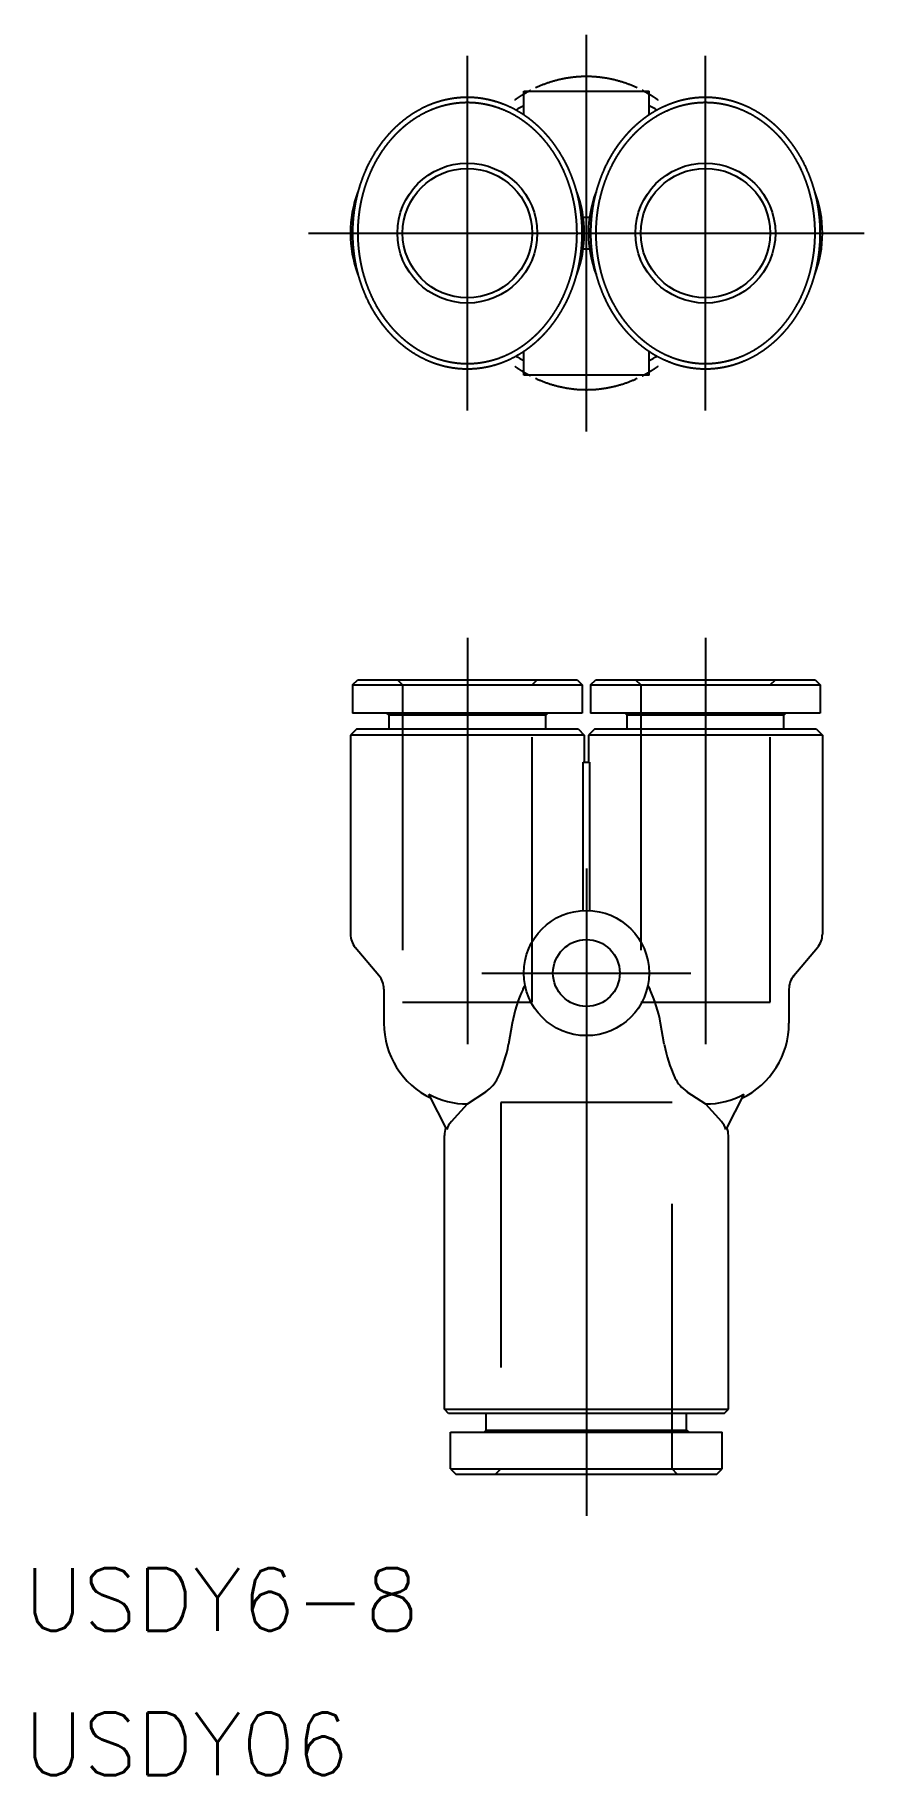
# Model space of a CAD drawing. Extents: x -26.4 to 13.3, y -38.4 to 44.9.
import ezdxf

# ---------------------------------------------------------------- set-up
doc = ezdxf.new("R2010")
doc.units = 0
doc.linetypes.add('CENTER', pattern=[50.8, 31.75, -6.35, 6.35, -6.35])
doc.linetypes.add('DASHED', pattern=[19.05, 12.7, -6.35])
doc.layers.get('0').update_dxf_attribs({"linetype": 'CONTINUOUS'})
doc.layers.add('CENTER', color=1, linetype='CENTER')
doc.styles.get("Standard").update_dxf_attribs({"font": 'txt.shx', "height": 3, "bigfont": 'bigfont.shx'})

msp = doc.modelspace()

# ---------------------------------------------------------------- texts
at = {"color": 7, "linetype": 'CONTINUOUS'}
for s, p in [('USDY6-8', (-26.925067, -31.505341)), ('USDY06', (-26.925067, -38.426447))]:
    msp.add_text(s, height=3, dxfattribs=at).set_placement(p)

# ---------------------------------------------------------------- linework, layer by layer
at = {"color": 7, "linetype": 'CONTINUOUS'}
for p, q in [((-3, 42.245185), (3, 42.245185)), ((-3, 41.108055), (-3, 42.245185)), ((3, 41.108055), (3, 42.245185)), ((0.15045, 36.195185), (-0.15045, 36.195185)), ((-0.15045, 34.695185), (0.15045, 34.695185)), ((-3, 28.645185), (-3, 29.782315)), ((3, 28.645185), (3, 29.782315)), ((3, 28.645185), (-3, 28.645185)), ((-11.200003, 13.8), (-0.199961, 13.8)), ((-11.2, 13.8), (-10.95, 14.05)), ((-11.2, 13.8), (-11.2, 12.45)), ((-10.950002, 14.05), (-0.449964, 14.05)), ((-0.45, 14.05), (-0.2, 13.8)), ((-0.2, 13.8), (-0.2, 12.45)), ((0.199886, 13.8), (5.7, 13.8)), ((0.2, 13.8), (0.45, 14.05)), ((0.2, 13.8), (0.2, 12.45)), ((0.449895, 14.05), (5.7, 14.05)), ((5.7, 14.05), (10.95, 14.05)), ((5.7, 13.8), (11.2, 13.8)), ((10.95, 14.05), (11.2, 13.8)), ((11.2, 13.8), (11.2, 12.45)), ((-11, 11.7), (-11.3, 11.4)), ((-0.2, 12.45), (-11.2, 12.45)), ((-11, 11.7), (-0.4, 11.7)), ((-9.45, 12.35), (-9.55, 12.45)), ((-1.95, 12.35), (-9.45, 12.35)), ((-9.45, 11.7), (-9.45, 12.35)), ((-1.95, 12.35), (-1.85, 12.45)), ((-1.95, 11.7), (-1.95, 12.35)), ((-0.4, 11.7), (-0.1, 11.4)), ((0.4, 11.7), (0.1, 11.4)), ((11.2, 12.45), (0.2, 12.45)), ((0.4, 11.7), (11, 11.7)), ((1.95, 12.35), (1.85, 12.45)), ((9.45, 12.35), (1.95, 12.35)), ((1.95, 11.7), (1.95, 12.35)), ((9.45, 12.35), (9.55, 12.45)), ((9.45, 11.7), (9.45, 12.35)), ((11, 11.7), (11.3, 11.4)), ((-0.1, 11.4), (-11.3, 11.4)), ((-11.3, 11.4), (-11.3, 1.864968)), ((-0.1, 11.4), (-0.1, 10.1)), ((11.3, 11.4), (0.1, 11.4)), ((0.1, 11.4), (0.1, 10.1)), ((11.3, 11.4), (11.3, 1.864968)), ((-0.15045, 2.996225), (-0.15045, 10.1)), ((-0.15045, 10.1), (0.15045, 10.1)), ((0.15045, 10.1), (0.15045, 2.996225)), ((-9.935089, -0.120832), (-11.064911, 1.220832)), ((9.935089, -0.120832), (11.064911, 1.220832)), ((-9.7, -0.764968), (-9.7, -2.4)), ((9.7, -0.764968), (9.7, -2.4)), ((-3.551754, -2.4), (-3.727193, -3.4)), ((3.727193, -3.4), (3.551754, -2.4)), ((-6.683468, -7.496518), (-7.538218, -5.808952)), ((-5.698842, -6.272983), (-4.815303, -5.688018)), ((4.815303, -5.688018), (5.698842, -6.272983)), ((7.538218, -5.808952), (6.683468, -7.496518)), ((-6.466534, -7.114675), (-5.698842, -6.272983)), ((5.698842, -6.272983), (6.466534, -7.114675)), ((-6.8, -20.9), (-6.8, -7.783736)), ((6.8, -20.9), (6.8, -7.783736)), ((-6.8, -20.9), (6.8, -20.9)), ((-6.6, -21.1), (-6.8, -20.9)), ((6.6, -21.1), (-6.6, -21.1)), ((-4.8, -21.9), (-4.8, -21.1)), ((4.8, -21.9), (4.8, -21.1)), ((6.6, -21.1), (6.8, -20.9)), ((-6.5, -22), (6.5, -22)), ((-6.5, -23.75), (-6.5, -22)), ((-4.8, -21.9), (-4.9, -22)), ((-4.8, -21.9), (4.8, -21.9)), ((4.8, -21.9), (4.9, -22)), ((6.5, -23.75), (6.5, -22)), ((-6.5, -23.75), (6.5, -23.75)), ((-6.5, -23.75), (-6.25, -24)), ((-6.25, -24), (6.25, -24)), ((6.25, -24), (6.5, -23.75))]:
    msp.add_line(p, q, dxfattribs=at)
at = {"color": 3, "linetype": 'DASHED'}
for p, q in [((-9.05, 14.05), (-8.8, 13.8)), ((-8.8, 13.8), (-8.8, -1.4)), ((-2.6, 13.8), (-2.35, 14.05)), ((-2.6, -1.4), (-2.6, 13.8)), ((2.35, 14.05), (2.6, 13.8)), ((2.6, 13.8), (2.6, -1.4)), ((8.8, 13.8), (9.05, 14.05)), ((8.8, -1.4), (8.8, 13.8)), ((-8.8, -1.4), (-2.6, -1.4)), ((2.6, -1.4), (8.8, -1.4)), ((-4.1, -6.2), (-4.1, -23.75)), ((4.1, -6.2), (-4.1, -6.2)), ((4.1, -23.75), (4.1, -6.2)), ((-4.1, -23.75), (-4.35, -24)), ((4.35, -24), (4.1, -23.75))]:
    msp.add_line(p, q, dxfattribs=at)
at = {"color": 7, "linetype": 'CONTINUOUS'}
for points in [[(2.43085, 42.401, 0), (2.3947, 42.4176, 0), (2.35847, 42.4341, 0), (2.32215, 42.4502, 0), (2.28575, 42.4662, 0), (2.24927, 42.4818, 0), (2.21271, 42.4972, 0), (2.17606, 42.5124, 0), (2.13934, 42.5273, 0), (2.10255, 42.542, 0), (2.06567, 42.5564, 0), (2.02873, 42.5705, 0), (1.99171, 42.5844, 0), (1.95462, 42.5981, 0), (1.91745, 42.6114, 0), (1.88022, 42.6246, 0), (1.84293, 42.6374, 0), (1.80556, 42.65, 0), (1.76813, 42.6624, 0), (1.73064, 42.6745, 0), (1.69309, 42.6863, 0), (1.65547, 42.6979, 0), (1.6178, 42.7092, 0), (1.58007, 42.7202, 0), (1.54228, 42.731, 0), (1.50444, 42.7415, 0), (1.46654, 42.7518, 0), (1.42859, 42.7618, 0), (1.39059, 42.7715, 0), (1.35253, 42.781, 0), (1.31443, 42.7902, 0), (1.27629, 42.7992, 0), (1.23809, 42.8079, 0), (1.19986, 42.8163, 0), (1.16157, 42.8245, 0), (1.12325, 42.8324, 0), (1.08489, 42.84, 0), (1.04649, 42.8473, 0), (1.00805, 42.8544, 0), (0.969574, 42.8613, 0), (0.931065, 42.8678, 0), (0.892521, 42.8741, 0), (0.853946, 42.8802, 0), (0.81534, 42.8859, 0), (0.776705, 42.8914, 0), (0.738042, 42.8967, 0), (0.699352, 42.9016, 0), (0.660638, 42.9063, 0), (0.621899, 42.9108, 0), (0.583139, 42.9149, 0), (0.544357, 42.9188, 0), (0.505556, 42.9225, 0), (0.466737, 42.9258, 0), (0.427901, 42.9289, 0), (0.38905, 42.9317, 0), (0.350185, 42.9343, 0), (0.311307, 42.9366, 0), (0.272418, 42.9386, 0), (0.233519, 42.9403, 0), (0.194612, 42.9418, 0), (0.155698, 42.943, 0), (0.116779, 42.944, 0), (0.077855, 42.9446, 0), (0.038928, 42.9451, 0), (0, 42.9452, 0), (-0.038928, 42.9451, 0), (-0.077855, 42.9446, 0), (-0.116779, 42.944, 0), (-0.155698, 42.943, 0), (-0.194612, 42.9418, 0), (-0.233519, 42.9403, 0), (-0.272418, 42.9386, 0), (-0.311307, 42.9366, 0), (-0.350185, 42.9343, 0), (-0.38905, 42.9317, 0), (-0.427901, 42.9289, 0), (-0.466737, 42.9258, 0), (-0.505556, 42.9225, 0), (-0.544357, 42.9188, 0), (-0.583139, 42.9149, 0), (-0.621899, 42.9108, 0), (-0.660638, 42.9063, 0), (-0.699352, 42.9016, 0), (-0.738042, 42.8967, 0), (-0.776705, 42.8914, 0), (-0.81534, 42.8859, 0), (-0.853946, 42.8802, 0), (-0.892521, 42.8741, 0), (-0.931065, 42.8678, 0), (-0.969574, 42.8613, 0), (-1.00805, 42.8544, 0), (-1.04649, 42.8473, 0), (-1.08489, 42.84, 0), (-1.12325, 42.8324, 0), (-1.16157, 42.8245, 0), (-1.19986, 42.8163, 0), (-1.23809, 42.8079, 0), (-1.27629, 42.7992, 0), (-1.31443, 42.7902, 0), (-1.35253, 42.781, 0), (-1.39059, 42.7715, 0), (-1.42859, 42.7618, 0), (-1.46654, 42.7518, 0), (-1.50444, 42.7415, 0), (-1.54228, 42.731, 0), (-1.58007, 42.7202, 0), (-1.6178, 42.7092, 0), (-1.65547, 42.6979, 0), (-1.69309, 42.6863, 0), (-1.73064, 42.6745, 0), (-1.76813, 42.6624, 0), (-1.80556, 42.65, 0), (-1.84293, 42.6374, 0), (-1.88022, 42.6246, 0), (-1.91745, 42.6114, 0), (-1.95462, 42.5981, 0), (-1.99171, 42.5844, 0), (-2.02873, 42.5705, 0), (-2.06567, 42.5564, 0), (-2.10255, 42.542, 0), (-2.13934, 42.5273, 0), (-2.17606, 42.5124, 0), (-2.21271, 42.4972, 0), (-2.24927, 42.4818, 0), (-2.28575, 42.4662, 0), (-2.32215, 42.4502, 0), (-2.35847, 42.4341, 0), (-2.3947, 42.4176, 0), (-2.43085, 42.401, 0)], [(-2.67179, 42.2823, 0), (-2.67792, 42.2791, 0), (-2.68405, 42.2759, 0), (-2.69018, 42.2727, 0), (-2.69631, 42.2695, 0), (-2.70243, 42.2662, 0), (-2.70855, 42.263, 0), (-2.71466, 42.2598, 0), (-2.72078, 42.2565, 0), (-2.72689, 42.2533, 0), (-2.73299, 42.25, 0), (-2.7391, 42.2467, 0), (-2.7452, 42.2435, 0), (-2.7513, 42.2402, 0), (-2.75739, 42.2369, 0), (-2.76348, 42.2336, 0), (-2.76957, 42.2303, 0), (-2.77566, 42.227, 0), (-2.78174, 42.2237, 0), (-2.78782, 42.2203, 0), (-2.7939, 42.217, 0), (-2.79998, 42.2137, 0), (-2.80605, 42.2103, 0), (-2.81212, 42.207, 0), (-2.81818, 42.2036, 0), (-2.82424, 42.2002, 0), (-2.8303, 42.1968, 0), (-2.83636, 42.1935, 0), (-2.84241, 42.1901, 0), (-2.84846, 42.1867, 0), (-2.85451, 42.1833, 0), (-2.86055, 42.1799, 0), (-2.8666, 42.1764, 0), (-2.87263, 42.173, 0), (-2.87867, 42.1696, 0), (-2.8847, 42.1661, 0), (-2.89073, 42.1627, 0), (-2.89676, 42.1592, 0), (-2.90278, 42.1558, 0), (-2.9088, 42.1523, 0), (-2.91481, 42.1488, 0), (-2.92083, 42.1453, 0), (-2.92684, 42.1418, 0), (-2.93284, 42.1383, 0), (-2.93885, 42.1348, 0), (-2.94485, 42.1313, 0), (-2.95085, 42.1278, 0), (-2.95684, 42.1243, 0), (-2.96283, 42.1207, 0), (-2.96882, 42.1172, 0), (-2.9748, 42.1136, 0), (-2.98079, 42.1101, 0), (-2.98676, 42.1065, 0), (-2.99274, 42.1029, 0), (-2.99871, 42.0994, 0), (-3.00468, 42.0958, 0), (-3.01065, 42.0922, 0), (-3.01661, 42.0886, 0), (-3.02257, 42.085, 0), (-3.02852, 42.0814, 0), (-3.03448, 42.0777, 0), (-3.04043, 42.0741, 0), (-3.04637, 42.0705, 0), (-3.05232, 42.0668, 0), (-3.05825, 42.0632, 0), (-3.06419, 42.0595, 0), (-3.07012, 42.0559, 0), (-3.07605, 42.0522, 0), (-3.08198, 42.0485, 0), (-3.0879, 42.0448, 0), (-3.09382, 42.0411, 0), (-3.09974, 42.0374, 0), (-3.10565, 42.0337, 0), (-3.11156, 42.03, 0), (-3.11747, 42.0263, 0), (-3.12337, 42.0226, 0), (-3.12927, 42.0188, 0), (-3.13517, 42.0151, 0), (-3.14106, 42.0113, 0), (-3.14695, 42.0076, 0), (-3.15284, 42.0038, 0), (-3.15872, 42.0001, 0), (-3.1646, 41.9963, 0), (-3.17048, 41.9925, 0), (-3.17635, 41.9887, 0), (-3.18222, 41.9849, 0), (-3.18809, 41.9811, 0), (-3.19395, 41.9773, 0), (-3.19981, 41.9735, 0), (-3.20566, 41.9696, 0), (-3.21152, 41.9658, 0), (-3.21736, 41.962, 0), (-3.22321, 41.9581, 0), (-3.22905, 41.9543, 0), (-3.23489, 41.9504, 0), (-3.24073, 41.9465, 0), (-3.24656, 41.9427, 0), (-3.25239, 41.9388, 0), (-3.25821, 41.9349, 0), (-3.26403, 41.931, 0), (-3.26985, 41.9271, 0), (-3.27566, 41.9232, 0), (-3.28147, 41.9193, 0), (-3.28728, 41.9153, 0), (-3.29308, 41.9114, 0), (-3.29888, 41.9075, 0), (-3.30468, 41.9035, 0), (-3.31047, 41.8996, 0), (-3.31626, 41.8956, 0), (-3.32205, 41.8917, 0), (-3.32783, 41.8877, 0), (-3.33361, 41.8837, 0), (-3.33939, 41.8797, 0), (-3.34516, 41.8757, 0), (-3.35093, 41.8717, 0), (-3.35669, 41.8677, 0), (-3.36245, 41.8637, 0), (-3.36821, 41.8597, 0), (-3.37396, 41.8557, 0), (-3.37971, 41.8516, 0), (-3.38546, 41.8476, 0), (-3.3912, 41.8435, 0), (-3.39694, 41.8395, 0), (-3.40268, 41.8354, 0), (-3.40841, 41.8314, 0), (-3.41414, 41.8273, 0), (-3.41986, 41.8232, 0), (-3.42558, 41.8191, 0), (-3.4313, 41.815, 0)], [(3.4313, 41.815, 0), (3.42558, 41.8191, 0), (3.41986, 41.8232, 0), (3.41414, 41.8273, 0), (3.40841, 41.8314, 0), (3.40268, 41.8354, 0), (3.39694, 41.8395, 0), (3.3912, 41.8435, 0), (3.38546, 41.8476, 0), (3.37971, 41.8516, 0), (3.37396, 41.8557, 0), (3.36821, 41.8597, 0), (3.36245, 41.8637, 0), (3.35669, 41.8677, 0), (3.35093, 41.8717, 0), (3.34516, 41.8757, 0), (3.33939, 41.8797, 0), (3.33361, 41.8837, 0), (3.32783, 41.8877, 0), (3.32205, 41.8917, 0), (3.31626, 41.8956, 0), (3.31047, 41.8996, 0), (3.30468, 41.9035, 0), (3.29888, 41.9075, 0), (3.29308, 41.9114, 0), (3.28728, 41.9153, 0), (3.28147, 41.9193, 0), (3.27566, 41.9232, 0), (3.26985, 41.9271, 0), (3.26403, 41.931, 0), (3.25821, 41.9349, 0), (3.25239, 41.9388, 0), (3.24656, 41.9427, 0), (3.24073, 41.9465, 0), (3.23489, 41.9504, 0), (3.22905, 41.9543, 0), (3.22321, 41.9581, 0), (3.21736, 41.962, 0), (3.21152, 41.9658, 0), (3.20566, 41.9696, 0), (3.19981, 41.9735, 0), (3.19395, 41.9773, 0), (3.18809, 41.9811, 0), (3.18222, 41.9849, 0), (3.17635, 41.9887, 0), (3.17048, 41.9925, 0), (3.1646, 41.9963, 0), (3.15872, 42.0001, 0), (3.15284, 42.0038, 0), (3.14695, 42.0076, 0), (3.14106, 42.0113, 0), (3.13517, 42.0151, 0), (3.12927, 42.0188, 0), (3.12337, 42.0226, 0), (3.11747, 42.0263, 0), (3.11156, 42.03, 0), (3.10565, 42.0337, 0), (3.09974, 42.0374, 0), (3.09382, 42.0411, 0), (3.0879, 42.0448, 0), (3.08198, 42.0485, 0), (3.07605, 42.0522, 0), (3.07012, 42.0559, 0), (3.06419, 42.0595, 0), (3.05825, 42.0632, 0), (3.05232, 42.0668, 0), (3.04637, 42.0705, 0), (3.04043, 42.0741, 0), (3.03448, 42.0777, 0), (3.02852, 42.0814, 0), (3.02257, 42.085, 0), (3.01661, 42.0886, 0), (3.01065, 42.0922, 0), (3.00468, 42.0958, 0), (2.99871, 42.0994, 0), (2.99274, 42.1029, 0), (2.98676, 42.1065, 0), (2.98079, 42.1101, 0), (2.9748, 42.1136, 0), (2.96882, 42.1172, 0), (2.96283, 42.1207, 0), (2.95684, 42.1243, 0), (2.95085, 42.1278, 0), (2.94485, 42.1313, 0), (2.93885, 42.1348, 0), (2.93284, 42.1383, 0), (2.92684, 42.1418, 0), (2.92083, 42.1453, 0), (2.91481, 42.1488, 0), (2.9088, 42.1523, 0), (2.90278, 42.1558, 0), (2.89676, 42.1592, 0), (2.89073, 42.1627, 0), (2.8847, 42.1661, 0), (2.87867, 42.1696, 0), (2.87263, 42.173, 0), (2.8666, 42.1764, 0), (2.86055, 42.1799, 0), (2.85451, 42.1833, 0), (2.84846, 42.1867, 0), (2.84241, 42.1901, 0), (2.83636, 42.1935, 0), (2.8303, 42.1968, 0), (2.82424, 42.2002, 0), (2.81818, 42.2036, 0), (2.81212, 42.207, 0), (2.80605, 42.2103, 0), (2.79998, 42.2137, 0), (2.7939, 42.217, 0), (2.78782, 42.2203, 0), (2.78174, 42.2237, 0), (2.77566, 42.227, 0), (2.76957, 42.2303, 0), (2.76348, 42.2336, 0), (2.75739, 42.2369, 0), (2.7513, 42.2402, 0), (2.7452, 42.2435, 0), (2.7391, 42.2467, 0), (2.73299, 42.25, 0), (2.72689, 42.2533, 0), (2.72078, 42.2565, 0), (2.71466, 42.2598, 0), (2.70855, 42.263, 0), (2.70243, 42.2662, 0), (2.69631, 42.2695, 0), (2.69018, 42.2727, 0), (2.68405, 42.2759, 0), (2.67792, 42.2791, 0), (2.67179, 42.2823, 0)], [(-3.4313, 29.0753, 0), (-3.42558, 29.0713, 0), (-3.41986, 29.0672, 0), (-3.41414, 29.0631, 0), (-3.40841, 29.059, 0), (-3.40268, 29.0549, 0), (-3.39694, 29.0509, 0), (-3.3912, 29.0468, 0), (-3.38546, 29.0428, 0), (-3.37971, 29.0387, 0), (-3.37396, 29.0347, 0), (-3.36821, 29.0307, 0), (-3.36245, 29.0267, 0), (-3.35669, 29.0226, 0), (-3.35093, 29.0186, 0), (-3.34516, 29.0146, 0), (-3.33939, 29.0106, 0), (-3.33361, 29.0067, 0), (-3.32783, 29.0027, 0), (-3.32205, 28.9987, 0), (-3.31626, 28.9947, 0), (-3.31047, 28.9908, 0), (-3.30468, 28.9868, 0), (-3.29888, 28.9829, 0), (-3.29308, 28.979, 0), (-3.28728, 28.975, 0), (-3.28147, 28.9711, 0), (-3.27566, 28.9672, 0), (-3.26985, 28.9633, 0), (-3.26403, 28.9594, 0), (-3.25821, 28.9555, 0), (-3.25239, 28.9516, 0), (-3.24656, 28.9477, 0), (-3.24073, 28.9438, 0), (-3.23489, 28.94, 0), (-3.22905, 28.9361, 0), (-3.22321, 28.9322, 0), (-3.21736, 28.9284, 0), (-3.21152, 28.9246, 0), (-3.20566, 28.9207, 0), (-3.19981, 28.9169, 0), (-3.19395, 28.9131, 0), (-3.18809, 28.9093, 0), (-3.18222, 28.9055, 0), (-3.17635, 28.9017, 0), (-3.17048, 28.8979, 0), (-3.1646, 28.8941, 0), (-3.15872, 28.8903, 0), (-3.15284, 28.8865, 0), (-3.14695, 28.8828, 0), (-3.14106, 28.879, 0), (-3.13517, 28.8753, 0), (-3.12927, 28.8715, 0), (-3.12337, 28.8678, 0), (-3.11747, 28.8641, 0), (-3.11156, 28.8604, 0), (-3.10565, 28.8566, 0), (-3.09974, 28.8529, 0), (-3.09382, 28.8492, 0), (-3.0879, 28.8455, 0), (-3.08198, 28.8419, 0), (-3.07605, 28.8382, 0), (-3.07012, 28.8345, 0), (-3.06419, 28.8308, 0), (-3.05825, 28.8272, 0), (-3.05232, 28.8235, 0), (-3.04637, 28.8199, 0), (-3.04043, 28.8163, 0), (-3.03448, 28.8126, 0), (-3.02852, 28.809, 0), (-3.02257, 28.8054, 0), (-3.01661, 28.8018, 0), (-3.01065, 28.7982, 0), (-3.00468, 28.7946, 0), (-2.99871, 28.791, 0), (-2.99274, 28.7874, 0), (-2.98676, 28.7839, 0), (-2.98079, 28.7803, 0), (-2.9748, 28.7767, 0), (-2.96882, 28.7732, 0), (-2.96283, 28.7696, 0), (-2.95684, 28.7661, 0), (-2.95085, 28.7626, 0), (-2.94485, 28.7591, 0), (-2.93885, 28.7555, 0), (-2.93284, 28.752, 0), (-2.92684, 28.7485, 0), (-2.92083, 28.745, 0), (-2.91481, 28.7416, 0), (-2.9088, 28.7381, 0), (-2.90278, 28.7346, 0), (-2.89676, 28.7311, 0), (-2.89073, 28.7277, 0), (-2.8847, 28.7242, 0), (-2.87867, 28.7208, 0), (-2.87263, 28.7174, 0), (-2.8666, 28.7139, 0), (-2.86055, 28.7105, 0), (-2.85451, 28.7071, 0), (-2.84846, 28.7037, 0), (-2.84241, 28.7003, 0), (-2.83636, 28.6969, 0), (-2.8303, 28.6935, 0), (-2.82424, 28.6901, 0), (-2.81818, 28.6868, 0), (-2.81212, 28.6834, 0), (-2.80605, 28.6801, 0), (-2.79998, 28.6767, 0), (-2.7939, 28.6734, 0), (-2.78782, 28.67, 0), (-2.78174, 28.6667, 0), (-2.77566, 28.6634, 0), (-2.76957, 28.6601, 0), (-2.76348, 28.6568, 0), (-2.75739, 28.6535, 0), (-2.7513, 28.6502, 0), (-2.7452, 28.6469, 0), (-2.7391, 28.6436, 0), (-2.73299, 28.6404, 0), (-2.72689, 28.6371, 0), (-2.72078, 28.6338, 0), (-2.71466, 28.6306, 0), (-2.70855, 28.6274, 0), (-2.70243, 28.6241, 0), (-2.69631, 28.6209, 0), (-2.69018, 28.6177, 0), (-2.68405, 28.6145, 0), (-2.67792, 28.6113, 0), (-2.67179, 28.6081, 0)], [(-2.43085, 28.4894, 0), (-2.3947, 28.4727, 0), (-2.35847, 28.4563, 0), (-2.32215, 28.4401, 0), (-2.28575, 28.4242, 0), (-2.24927, 28.4085, 0), (-2.21271, 28.3931, 0), (-2.17606, 28.378, 0), (-2.13934, 28.363, 0), (-2.10255, 28.3484, 0), (-2.06567, 28.334, 0), (-2.02873, 28.3198, 0), (-1.99171, 28.306, 0), (-1.95462, 28.2923, 0), (-1.91745, 28.2789, 0), (-1.88022, 28.2658, 0), (-1.84293, 28.253, 0), (-1.80556, 28.2403, 0), (-1.76813, 28.228, 0), (-1.73064, 28.2159, 0), (-1.69309, 28.2041, 0), (-1.65547, 28.1925, 0), (-1.6178, 28.1812, 0), (-1.58007, 28.1702, 0), (-1.54228, 28.1594, 0), (-1.50444, 28.1488, 0), (-1.46654, 28.1386, 0), (-1.42859, 28.1286, 0), (-1.39059, 28.1188, 0), (-1.35253, 28.1093, 0), (-1.31443, 28.1001, 0), (-1.27629, 28.0912, 0), (-1.23809, 28.0825, 0), (-1.19986, 28.0741, 0), (-1.16157, 28.0659, 0), (-1.12325, 28.058, 0), (-1.08489, 28.0504, 0), (-1.04649, 28.043, 0), (-1.00805, 28.0359, 0), (-0.969574, 28.0291, 0), (-0.931065, 28.0225, 0), (-0.892521, 28.0162, 0), (-0.853946, 28.0102, 0), (-0.81534, 28.0044, 0), (-0.776705, 27.9989, 0), (-0.738042, 27.9937, 0), (-0.699352, 27.9887, 0), (-0.660638, 27.984, 0), (-0.621899, 27.9796, 0), (-0.583139, 27.9754, 0), (-0.544357, 27.9715, 0), (-0.505556, 27.9679, 0), (-0.466737, 27.9645, 0), (-0.427901, 27.9615, 0), (-0.38905, 27.9586, 0), (-0.350185, 27.9561, 0), (-0.311307, 27.9538, 0), (-0.272418, 27.9518, 0), (-0.233519, 27.95, 0), (-0.194612, 27.9485, 0), (-0.155698, 27.9473, 0), (-0.116779, 27.9464, 0), (-0.077855, 27.9457, 0), (-0.038928, 27.9453, 0), (0, 27.9452, 0), (0.038928, 27.9453, 0), (0.077855, 27.9457, 0), (0.116779, 27.9464, 0), (0.155698, 27.9473, 0), (0.194612, 27.9485, 0), (0.233519, 27.95, 0), (0.272418, 27.9518, 0), (0.311307, 27.9538, 0), (0.350185, 27.9561, 0), (0.38905, 27.9586, 0), (0.427901, 27.9615, 0), (0.466737, 27.9645, 0), (0.505556, 27.9679, 0), (0.544357, 27.9715, 0), (0.583139, 27.9754, 0), (0.621899, 27.9796, 0), (0.660638, 27.984, 0), (0.699352, 27.9887, 0), (0.738042, 27.9937, 0), (0.776705, 27.9989, 0), (0.81534, 28.0044, 0), (0.853946, 28.0102, 0), (0.892521, 28.0162, 0), (0.931065, 28.0225, 0), (0.969574, 28.0291, 0), (1.00805, 28.0359, 0), (1.04649, 28.043, 0), (1.08489, 28.0504, 0), (1.12325, 28.058, 0), (1.16157, 28.0659, 0), (1.19986, 28.0741, 0), (1.23809, 28.0825, 0), (1.27629, 28.0912, 0), (1.31443, 28.1001, 0), (1.35253, 28.1093, 0), (1.39059, 28.1188, 0), (1.42859, 28.1286, 0), (1.46654, 28.1386, 0), (1.50444, 28.1488, 0), (1.54228, 28.1594, 0), (1.58007, 28.1702, 0), (1.6178, 28.1812, 0), (1.65547, 28.1925, 0), (1.69309, 28.2041, 0), (1.73064, 28.2159, 0), (1.76813, 28.228, 0), (1.80556, 28.2403, 0), (1.84293, 28.253, 0), (1.88022, 28.2658, 0), (1.91745, 28.2789, 0), (1.95462, 28.2923, 0), (1.99171, 28.306, 0), (2.02873, 28.3198, 0), (2.06567, 28.334, 0), (2.10255, 28.3484, 0), (2.13934, 28.363, 0), (2.17606, 28.378, 0), (2.21271, 28.3931, 0), (2.24927, 28.4085, 0), (2.28575, 28.4242, 0), (2.32215, 28.4401, 0), (2.35847, 28.4563, 0), (2.3947, 28.4727, 0), (2.43085, 28.4894, 0)], [(2.67179, 28.6081, 0), (2.67792, 28.6113, 0), (2.68405, 28.6145, 0), (2.69018, 28.6177, 0), (2.69631, 28.6209, 0), (2.70243, 28.6241, 0), (2.70855, 28.6274, 0), (2.71466, 28.6306, 0), (2.72078, 28.6338, 0), (2.72689, 28.6371, 0), (2.73299, 28.6404, 0), (2.7391, 28.6436, 0), (2.7452, 28.6469, 0), (2.7513, 28.6502, 0), (2.75739, 28.6535, 0), (2.76348, 28.6568, 0), (2.76957, 28.6601, 0), (2.77566, 28.6634, 0), (2.78174, 28.6667, 0), (2.78782, 28.67, 0), (2.7939, 28.6734, 0), (2.79998, 28.6767, 0), (2.80605, 28.6801, 0), (2.81212, 28.6834, 0), (2.81818, 28.6868, 0), (2.82424, 28.6901, 0), (2.8303, 28.6935, 0), (2.83636, 28.6969, 0), (2.84241, 28.7003, 0), (2.84846, 28.7037, 0), (2.85451, 28.7071, 0), (2.86055, 28.7105, 0), (2.8666, 28.7139, 0), (2.87263, 28.7174, 0), (2.87867, 28.7208, 0), (2.8847, 28.7242, 0), (2.89073, 28.7277, 0), (2.89676, 28.7311, 0), (2.90278, 28.7346, 0), (2.9088, 28.7381, 0), (2.91481, 28.7416, 0), (2.92083, 28.745, 0), (2.92684, 28.7485, 0), (2.93284, 28.752, 0), (2.93885, 28.7555, 0), (2.94485, 28.7591, 0), (2.95085, 28.7626, 0), (2.95684, 28.7661, 0), (2.96283, 28.7696, 0), (2.96882, 28.7732, 0), (2.9748, 28.7767, 0), (2.98079, 28.7803, 0), (2.98676, 28.7839, 0), (2.99274, 28.7874, 0), (2.99871, 28.791, 0), (3.00468, 28.7946, 0), (3.01065, 28.7982, 0), (3.01661, 28.8018, 0), (3.02257, 28.8054, 0), (3.02852, 28.809, 0), (3.03448, 28.8126, 0), (3.04043, 28.8163, 0), (3.04637, 28.8199, 0), (3.05232, 28.8235, 0), (3.05825, 28.8272, 0), (3.06419, 28.8308, 0), (3.07012, 28.8345, 0), (3.07605, 28.8382, 0), (3.08198, 28.8419, 0), (3.0879, 28.8455, 0), (3.09382, 28.8492, 0), (3.09974, 28.8529, 0), (3.10565, 28.8566, 0), (3.11156, 28.8604, 0), (3.11747, 28.8641, 0), (3.12337, 28.8678, 0), (3.12927, 28.8715, 0), (3.13517, 28.8753, 0), (3.14106, 28.879, 0), (3.14695, 28.8828, 0), (3.15284, 28.8865, 0), (3.15872, 28.8903, 0), (3.1646, 28.8941, 0), (3.17048, 28.8979, 0), (3.17635, 28.9017, 0), (3.18222, 28.9055, 0), (3.18809, 28.9093, 0), (3.19395, 28.9131, 0), (3.19981, 28.9169, 0), (3.20566, 28.9207, 0), (3.21152, 28.9246, 0), (3.21736, 28.9284, 0), (3.22321, 28.9322, 0), (3.22905, 28.9361, 0), (3.23489, 28.94, 0), (3.24073, 28.9438, 0), (3.24656, 28.9477, 0), (3.25239, 28.9516, 0), (3.25821, 28.9555, 0), (3.26403, 28.9594, 0), (3.26985, 28.9633, 0), (3.27566, 28.9672, 0), (3.28147, 28.9711, 0), (3.28728, 28.975, 0), (3.29308, 28.979, 0), (3.29888, 28.9829, 0), (3.30468, 28.9868, 0), (3.31047, 28.9908, 0), (3.31626, 28.9947, 0), (3.32205, 28.9987, 0), (3.32783, 29.0027, 0), (3.33361, 29.0067, 0), (3.33939, 29.0106, 0), (3.34516, 29.0146, 0), (3.35093, 29.0186, 0), (3.35669, 29.0226, 0), (3.36245, 29.0267, 0), (3.36821, 29.0307, 0), (3.37396, 29.0347, 0), (3.37971, 29.0387, 0), (3.38546, 29.0428, 0), (3.3912, 29.0468, 0), (3.39694, 29.0509, 0), (3.40268, 29.0549, 0), (3.40841, 29.059, 0), (3.41414, 29.0631, 0), (3.41986, 29.0672, 0), (3.42558, 29.0713, 0), (3.4313, 29.0753, 0)]]:
    msp.add_polyline3d(points, dxfattribs=at)
at = {"color": 7}
for points in [[(-5.7, 41.9452, 0), (-5.71093, 41.9452, 0), (-5.72187, 41.9451, 0), (-5.73283, 41.9451, 0), (-5.7438, 41.945, 0), (-5.75478, 41.9449, 0), (-5.76578, 41.9447, 0), (-5.7768, 41.9446, 0), (-5.78783, 41.9444, 0), (-5.79887, 41.9442, 0), (-5.80994, 41.9439, 0), (-5.82102, 41.9437, 0), (-5.83212, 41.9434, 0), (-5.84323, 41.9431, 0), (-5.85437, 41.9427, 0), (-5.86553, 41.9423, 0), (-5.8767, 41.9419, 0), (-5.8879, 41.9415, 0), (-5.89912, 41.941, 0), (-5.91036, 41.9405, 0), (-5.92162, 41.94, 0), (-5.93291, 41.9395, 0), (-5.94422, 41.9389, 0), (-5.95556, 41.9383, 0), (-5.96692, 41.9377, 0), (-5.9783, 41.937, 0), (-5.98971, 41.9363, 0), (-6.00115, 41.9356, 0), (-6.01261, 41.9348, 0), (-6.0241, 41.934, 0), (-6.03562, 41.9332, 0), (-6.04717, 41.9324, 0), (-6.05875, 41.9315, 0), (-6.07036, 41.9306, 0), (-6.082, 41.9296, 0), (-6.09367, 41.9286, 0), (-6.10537, 41.9276, 0), (-6.1171, 41.9266, 0), (-6.12886, 41.9255, 0), (-6.14066, 41.9244, 0), (-6.15249, 41.9232, 0), (-6.16436, 41.922, 0), (-6.17626, 41.9208, 0), (-6.1882, 41.9196, 0), (-6.20017, 41.9183, 0), (-6.21218, 41.917, 0), (-6.22423, 41.9156, 0), (-6.23631, 41.9142, 0), (-6.24843, 41.9128, 0), (-6.26059, 41.9113, 0), (-6.27279, 41.9098, 0), (-6.28503, 41.9083, 0), (-6.29731, 41.9067, 0), (-6.30964, 41.9051, 0), (-6.322, 41.9035, 0), (-6.33441, 41.9018, 0), (-6.34685, 41.9001, 0), (-6.35935, 41.8983, 0), (-6.37189, 41.8965, 0), (-6.38447, 41.8947, 0), (-6.3971, 41.8928, 0), (-6.40978, 41.8908, 0), (-6.4225, 41.8889, 0), (-6.43527, 41.8869, 0), (-6.44809, 41.8848, 0), (-6.46097, 41.8827, 0), (-6.47389, 41.8805, 0), (-6.48686, 41.8783, 0), (-6.49988, 41.8761, 0), (-6.51296, 41.8738, 0), (-6.52609, 41.8715, 0), (-6.53928, 41.8691, 0), (-6.55252, 41.8666, 0), (-6.56581, 41.8641, 0), (-6.57916, 41.8616, 0), (-6.59257, 41.859, 0), (-6.60603, 41.8564, 0), (-6.61956, 41.8537, 0), (-6.63314, 41.851, 0), (-6.64678, 41.8482, 0), (-6.66048, 41.8453, 0), (-6.67425, 41.8424, 0), (-6.68809, 41.8394, 0), (-6.70199, 41.8364, 0), (-6.71595, 41.8333, 0), (-6.72998, 41.8302, 0), (-6.74408, 41.827, 0), (-6.75823, 41.8237, 0), (-6.77245, 41.8204, 0), (-6.78672, 41.817, 0), (-6.80106, 41.8136, 0), (-6.81545, 41.8101, 0), (-6.8299, 41.8065, 0), (-6.84441, 41.8029, 0), (-6.85898, 41.7992, 0), (-6.8736, 41.7955, 0), (-6.88827, 41.7917, 0), (-6.90299, 41.7878, 0), (-6.91777, 41.7838, 0), (-6.9326, 41.7798, 0), (-6.94748, 41.7758, 0), (-6.96241, 41.7716, 0), (-6.97739, 41.7674, 0), (-6.99241, 41.7632, 0), (-7.00748, 41.7588, 0), (-7.0226, 41.7544, 0), (-7.03776, 41.75, 0), (-7.05297, 41.7454, 0), (-7.06821, 41.7408, 0), (-7.0835, 41.7362, 0), (-7.09882, 41.7314, 0), (-7.11418, 41.7266, 0), (-7.12957, 41.7218, 0), (-7.145, 41.7168, 0), (-7.16046, 41.7118, 0), (-7.17595, 41.7067, 0), (-7.19148, 41.7016, 0), (-7.20703, 41.6964, 0), (-7.22262, 41.6911, 0), (-7.23823, 41.6857, 0), (-7.25387, 41.6803, 0), (-7.26953, 41.6748, 0), (-7.28522, 41.6693, 0), (-7.30093, 41.6637, 0), (-7.31666, 41.658, 0), (-7.33242, 41.6522, 0), (-7.34819, 41.6464, 0), (-7.36398, 41.6405, 0), (-7.37979, 41.6345, 0), (-7.39562, 41.6285, 0), (-7.41146, 41.6224, 0), (-7.42732, 41.6163, 0), (-7.44319, 41.61, 0), (-7.45907, 41.6037, 0), (-7.47496, 41.5974, 0), (-7.49087, 41.5909, 0), (-7.50678, 41.5844, 0), (-7.5227, 41.5779, 0), (-7.53862, 41.5712, 0), (-7.55455, 41.5645, 0), (-7.57049, 41.5577, 0), (-7.58643, 41.5509, 0), (-7.60237, 41.544, 0), (-7.61831, 41.537, 0), (-7.63425, 41.53, 0), (-7.65018, 41.5229, 0), (-7.66612, 41.5157, 0), (-7.68204, 41.5084, 0), (-7.69797, 41.5011, 0), (-7.71388, 41.4938, 0), (-7.7298, 41.4863, 0), (-7.7457, 41.4788, 0), (-7.76159, 41.4713, 0), (-7.77748, 41.4636, 0), (-7.79336, 41.4559, 0), (-7.80923, 41.4482, 0), (-7.82509, 41.4404, 0), (-7.84094, 41.4325, 0), (-7.85678, 41.4245, 0), (-7.8726, 41.4165, 0), (-7.88842, 41.4084, 0), (-7.90422, 41.4003, 0), (-7.92001, 41.3921, 0), (-7.93578, 41.3839, 0), (-7.95154, 41.3755, 0), (-7.96728, 41.3672, 0), (-7.98301, 41.3587, 0), (-7.99872, 41.3502, 0), (-8.01441, 41.3416, 0), (-8.03008, 41.333, 0), (-8.04574, 41.3243, 0), (-8.06138, 41.3156, 0), (-8.077, 41.3068, 0), (-8.09259, 41.2979, 0), (-8.10817, 41.289, 0), (-8.12373, 41.28, 0), (-8.13926, 41.271, 0), (-8.15477, 41.2619, 0), (-8.17026, 41.2527, 0), (-8.18572, 41.2435, 0), (-8.20116, 41.2342, 0), (-8.21658, 41.2248, 0), (-8.23197, 41.2154, 0), (-8.24735, 41.206, 0), (-8.2627, 41.1965, 0), (-8.27804, 41.1869, 0), (-8.29335, 41.1772, 0), (-8.30865, 41.1675, 0), (-8.32392, 41.1578, 0), (-8.33917, 41.1479, 0), (-8.3544, 41.1381, 0), (-8.36961, 41.1281, 0), (-8.38479, 41.1181, 0), (-8.39995, 41.108, 0), (-8.41509, 41.0979, 0), (-8.43021, 41.0877, 0), (-8.4453, 41.0775, 0), (-8.46038, 41.0672, 0), (-8.47542, 41.0568, 0), (-8.49045, 41.0464, 0), (-8.50545, 41.0359, 0), (-8.52042, 41.0254, 0), (-8.53537, 41.0148, 0), (-8.5503, 41.0041, 0), (-8.5652, 40.9934, 0), (-8.58007, 40.9826, 0), (-8.59492, 40.9718, 0), (-8.60974, 40.9609, 0), (-8.62454, 40.95, 0), (-8.63931, 40.939, 0), (-8.65406, 40.9279, 0), (-8.66878, 40.9168, 0), (-8.68347, 40.9056, 0), (-8.69813, 40.8944, 0), (-8.71277, 40.8831, 0), (-8.72738, 40.8718, 0), (-8.74196, 40.8604, 0), (-8.75651, 40.8489, 0), (-8.77104, 40.8374, 0), (-8.78553, 40.8258, 0), (-8.8, 40.8142, 0), (-8.81444, 40.8025, 0), (-8.82885, 40.7908, 0), (-8.84323, 40.779, 0), (-8.85757, 40.7671, 0), (-8.87189, 40.7552, 0), (-8.88618, 40.7433, 0), (-8.90044, 40.7313, 0), (-8.91467, 40.7192, 0), (-8.92886, 40.7071, 0), (-8.94303, 40.6949, 0), (-8.95716, 40.6827, 0), (-8.97126, 40.6704, 0), (-8.98533, 40.6581, 0), (-8.99937, 40.6457, 0), (-9.01337, 40.6332, 0), (-9.02734, 40.6207, 0), (-9.04128, 40.6082, 0), (-9.05519, 40.5956, 0), (-9.06906, 40.5829, 0), (-9.0829, 40.5702, 0), (-9.0967, 40.5575, 0), (-9.11047, 40.5446, 0), (-9.12421, 40.5318, 0), (-9.13791, 40.5189, 0), (-9.15157, 40.5059, 0), (-9.1652, 40.4929, 0), (-9.1788, 40.4798, 0), (-9.19236, 40.4667, 0), (-9.20588, 40.4535, 0), (-9.21937, 40.4402, 0), (-9.23281, 40.427, 0), (-9.24623, 40.4136, 0), (-9.2596, 40.4003, 0), (-9.27293, 40.3868, 0), (-9.28623, 40.3733, 0), (-9.29948, 40.3598, 0), (-9.3127, 40.3462, 0), (-9.32588, 40.3326, 0), (-9.33902, 40.319, 0), (-9.35212, 40.3052, 0), (-9.36518, 40.2915, 0), (-9.3782, 40.2777, 0), (-9.39118, 40.2638, 0), (-9.40412, 40.2499, 0), (-9.41702, 40.236, 0), (-9.42988, 40.222, 0), (-9.44269, 40.2079, 0), (-9.45547, 40.1939, 0), (-9.4682, 40.1797, 0), (-9.4809, 40.1656, 0), (-9.49355, 40.1514, 0), (-9.50616, 40.1371, 0), (-9.51872, 40.1228, 0), (-9.53125, 40.1085, 0), (-9.54373, 40.0941, 0), (-9.55617, 40.0797, 0), (-9.56857, 40.0652, 0), (-9.58092, 40.0507, 0), (-9.59323, 40.0362, 0), (-9.60549, 40.0216, 0), (-9.61772, 40.007, 0), (-9.6299, 39.9923, 0), (-9.64203, 39.9777, 0), (-9.65412, 39.9629, 0), (-9.66616, 39.9482, 0), (-9.67816, 39.9333, 0), (-9.69012, 39.9185, 0), (-9.70203, 39.9036, 0), (-9.71389, 39.8887, 0), (-9.72571, 39.8738, 0), (-9.73748, 39.8588, 0), (-9.74921, 39.8437, 0), (-9.76089, 39.8287, 0), (-9.77252, 39.8136, 0), (-9.78411, 39.7985, 0), (-9.79565, 39.7833, 0), (-9.80715, 39.7681, 0), (-9.81859, 39.7529, 0), (-9.82999, 39.7376, 0), (-9.84134, 39.7224, 0), (-9.85264, 39.707, 0), (-9.8639, 39.6917, 0), (-9.87511, 39.6763, 0), (-9.88626, 39.6609, 0), (-9.89737, 39.6455, 0), (-9.90843, 39.63, 0), (-9.91944, 39.6145, 0), (-9.93041, 39.5989, 0), (-9.94132, 39.5834, 0), (-9.95218, 39.5678, 0), (-9.96299, 39.5522, 0), (-9.97376, 39.5365, 0), (-9.98447, 39.5209, 0), (-9.99513, 39.5052, 0), (-10.0057, 39.4894, 0), (-10.0163, 39.4737, 0), (-10.0268, 39.4579, 0), (-10.0373, 39.4421, 0), (-10.0477, 39.4263, 0), (-10.058, 39.4105, 0), (-10.0683, 39.3946, 0), (-10.0786, 39.3787, 0), (-10.0888, 39.3628, 0), (-10.0989, 39.3469, 0), (-10.109, 39.3309, 0), (-10.119, 39.315, 0), (-10.129, 39.299, 0), (-10.139, 39.283, 0), (-10.1488, 39.267, 0), (-10.1587, 39.2509, 0), (-10.1684, 39.2349, 0), (-10.1782, 39.2188, 0), (-10.1878, 39.2027, 0), (-10.1975, 39.1866, 0), (-10.207, 39.1705, 0), (-10.2165, 39.1544, 0), (-10.226, 39.1382, 0), (-10.2354, 39.122, 0), (-10.2448, 39.1059, 0), (-10.2541, 39.0897, 0), (-10.2633, 39.0734, 0), (-10.2725, 39.0572, 0), (-10.2817, 39.041, 0), (-10.2908, 39.0247, 0), (-10.2999, 39.0084, 0), (-10.3089, 38.9922, 0), (-10.3178, 38.9759, 0), (-10.3267, 38.9596, 0), (-10.3355, 38.9432, 0), (-10.3443, 38.9269, 0), (-10.3531, 38.9106, 0), (-10.3618, 38.8942, 0), (-10.3704, 38.8779, 0), (-10.379, 38.8615, 0), (-10.3875, 38.8451, 0), (-10.396, 38.8287, 0), (-10.4045, 38.8123, 0), (-10.4128, 38.7959, 0), (-10.4212, 38.7795, 0), (-10.4295, 38.763, 0), (-10.4377, 38.7466, 0), (-10.4459, 38.7301, 0), (-10.454, 38.7137, 0), (-10.4621, 38.6972, 0), (-10.4701, 38.6808, 0), (-10.4781, 38.6643, 0), (-10.486, 38.6478, 0), (-10.4939, 38.6313, 0), (-10.5017, 38.6148, 0), (-10.5095, 38.5983, 0), (-10.5172, 38.5818, 0), (-10.5249, 38.5653, 0), (-10.5325, 38.5488, 0), (-10.5401, 38.5323, 0), (-10.5476, 38.5158, 0), (-10.5551, 38.4992, 0), (-10.5625, 38.4827, 0), (-10.5699, 38.4662, 0), (-10.5772, 38.4496, 0), (-10.5844, 38.4331, 0), (-10.5917, 38.4166, 0), (-10.5988, 38.4, 0), (-10.606, 38.3835, 0), (-10.613, 38.367, 0), (-10.62, 38.3504, 0), (-10.627, 38.3339, 0), (-10.6339, 38.3173, 0), (-10.6408, 38.3008, 0), (-10.6476, 38.2843, 0), (-10.6544, 38.2677, 0), (-10.6611, 38.2512, 0), (-10.6678, 38.2346, 0), (-10.6744, 38.2181, 0), (-10.681, 38.2015, 0), (-10.6875, 38.185, 0), (-10.694, 38.1684, 0), (-10.7005, 38.1519, 0), (-10.7069, 38.1353, 0), (-10.7132, 38.1188, 0), (-10.7195, 38.1022, 0), (-10.7258, 38.0856, 0), (-10.732, 38.0691, 0), (-10.7382, 38.0525, 0), (-10.7443, 38.0359, 0), (-10.7504, 38.0194, 0), (-10.7564, 38.0028, 0), (-10.7624, 37.9862, 0), (-10.7683, 37.9696, 0), (-10.7742, 37.9531, 0), (-10.7801, 37.9365, 0), (-10.7859, 37.9199, 0), (-10.7916, 37.9033, 0), (-10.7973, 37.8867, 0), (-10.803, 37.8701, 0), (-10.8086, 37.8535, 0), (-10.8142, 37.837, 0), (-10.8198, 37.8204, 0), (-10.8253, 37.8038, 0), (-10.8307, 37.7872, 0), (-10.8361, 37.7706, 0), (-10.8415, 37.754, 0), (-10.8468, 37.7374, 0), (-10.8521, 37.7208, 0), (-10.8573, 37.7042, 0), (-10.8625, 37.6876, 0), (-10.8676, 37.671, 0), (-10.8727, 37.6544, 0), (-10.8778, 37.6378, 0), (-10.8828, 37.6212, 0), (-10.8878, 37.6046, 0), (-10.8927, 37.5879, 0), (-10.8976, 37.5713, 0), (-10.9024, 37.5547, 0), (-10.9072, 37.5381, 0), (-10.912, 37.5215, 0), (-10.9167, 37.5049, 0), (-10.9214, 37.4883, 0), (-10.926, 37.4716, 0), (-10.9306, 37.455, 0), (-10.9351, 37.4384, 0), (-10.9396, 37.4218, 0), (-10.9441, 37.4052, 0), (-10.9485, 37.3886, 0), (-10.9529, 37.3719, 0), (-10.9572, 37.3553, 0), (-10.9615, 37.3387, 0), (-10.9658, 37.3221, 0), (-10.97, 37.3054, 0), (-10.9742, 37.2888, 0), (-10.9783, 37.2722, 0), (-10.9824, 37.2556, 0), (-10.9865, 37.2389, 0), (-10.9905, 37.2223, 0), (-10.9945, 37.2057, 0), (-10.9984, 37.189, 0), (-11.0023, 37.1724, 0), (-11.0062, 37.1558, 0), (-11.01, 37.1392, 0), (-11.0137, 37.1225, 0), (-11.0175, 37.1059, 0), (-11.0212, 37.0893, 0), (-11.0248, 37.0726, 0), (-11.0284, 37.056, 0), (-11.032, 37.0394, 0), (-11.0356, 37.0227, 0), (-11.0391, 37.0061, 0), (-11.0425, 36.9895, 0), (-11.0459, 36.9728, 0), (-11.0493, 36.9562, 0), (-11.0527, 36.9396, 0), (-11.056, 36.9229, 0), (-11.0592, 36.9063, 0), (-11.0625, 36.8897, 0), (-11.0657, 36.873, 0), (-11.0688, 36.8564, 0), (-11.0719, 36.8398, 0), (-11.075, 36.8231, 0), (-11.078, 36.8065, 0), (-11.081, 36.7899, 0), (-11.084, 36.7732, 0), (-11.0869, 36.7566, 0), (-11.0898, 36.7399, 0), (-11.0927, 36.7233, 0), (-11.0955, 36.7067, 0), (-11.0982, 36.69, 0), (-11.101, 36.6734, 0), (-11.1037, 36.6567, 0), (-11.1063, 36.6401, 0), (-11.1089, 36.6235, 0), (-11.1115, 36.6068, 0), (-11.1141, 36.5902, 0), (-11.1166, 36.5735, 0), (-11.119, 36.5569, 0), (-11.1215, 36.5402, 0), (-11.1239, 36.5236, 0), (-11.1262, 36.507, 0), (-11.1285, 36.4903, 0), (-11.1308, 36.4737, 0), (-11.133, 36.457, 0), (-11.1353, 36.4404, 0), (-11.1374, 36.4237, 0), (-11.1395, 36.4071, 0), (-11.1416, 36.3904, 0), (-11.1437, 36.3738, 0), (-11.1457, 36.3571, 0), (-11.1477, 36.3405, 0), (-11.1496, 36.3238, 0), (-11.1515, 36.3072, 0), (-11.1534, 36.2905, 0), (-11.1552, 36.2739, 0), (-11.157, 36.2572, 0), (-11.1588, 36.2406, 0), (-11.1605, 36.2239, 0), (-11.1622, 36.2073, 0), (-11.1638, 36.1906, 0), (-11.1654, 36.174, 0), (-11.167, 36.1573, 0), (-11.1685, 36.1407, 0), (-11.17, 36.124, 0), (-11.1715, 36.1074, 0), (-11.1729, 36.0907, 0), (-11.1743, 36.0741, 0), (-11.1756, 36.0574, 0), (-11.177, 36.0408, 0), (-11.1782, 36.0241, 0), (-11.1795, 36.0074, 0), (-11.1807, 35.9908, 0), (-11.1818, 35.9741, 0), (-11.183, 35.9575, 0), (-11.1841, 35.9408, 0), (-11.1851, 35.9242, 0), (-11.1861, 35.9075, 0), (-11.1871, 35.8908, 0), (-11.1881, 35.8742, 0), (-11.189, 35.8575, 0), (-11.1899, 35.8409, 0), (-11.1907, 35.8242, 0), (-11.1915, 35.8076, 0), (-11.1923, 35.7909, 0), (-11.193, 35.7742, 0), (-11.1937, 35.7576, 0), (-11.1943, 35.7409, 0), (-11.195, 35.7243, 0), (-11.1955, 35.7076, 0), (-11.1961, 35.6909, 0), (-11.1966, 35.6743, 0), (-11.1971, 35.6576, 0), (-11.1975, 35.641, 0), (-11.1979, 35.6243, 0), (-11.1983, 35.6076, 0), (-11.1986, 35.591, 0), (-11.1989, 35.5743, 0), (-11.1992, 35.5577, 0), (-11.1994, 35.541, 0), (-11.1996, 35.5243, 0), (-11.1997, 35.5077, 0), (-11.1999, 35.491, 0), (-11.1999, 35.4743, 0), (-11.2, 35.4577, 0), (-11.2, 35.441, 0), (-11.2, 35.4244, 0), (-11.1999, 35.4077, 0), (-11.1998, 35.391, 0), (-11.1997, 35.3744, 0), (-11.1995, 35.3577, 0), (-11.1993, 35.341, 0), (-11.1991, 35.3244, 0), (-11.1988, 35.3077, 0), (-11.1985, 35.2911, 0), (-11.1981, 35.2744, 0), (-11.1977, 35.2577, 0), (-11.1973, 35.2411, 0), (-11.1968, 35.2244, 0), (-11.1963, 35.2078, 0), (-11.1958, 35.1911, 0), (-11.1952, 35.1745, 0), (-11.1946, 35.1578, 0), (-11.194, 35.1412, 0), (-11.1933, 35.1245, 0), (-11.1926, 35.1079, 0), (-11.1918, 35.0912, 0), (-11.1911, 35.0746, 0), (-11.1902, 35.0579, 0), (-11.1894, 35.0413, 0), (-11.1885, 35.0247, 0), (-11.1876, 35.008, 0), (-11.1866, 34.9914, 0), (-11.1856, 34.9748, 0), (-11.1845, 34.9581, 0), (-11.1835, 34.9415, 0), (-11.1824, 34.9249, 0), (-11.1812, 34.9083, 0), (-11.18, 34.8917, 0), (-11.1788, 34.875, 0), (-11.1776, 34.8584, 0), (-11.1763, 34.8418, 0), (-11.1749, 34.8252, 0), (-11.1736, 34.8086, 0), (-11.1722, 34.792, 0), (-11.1707, 34.7754, 0), (-11.1693, 34.7588, 0), (-11.1677, 34.7422, 0), (-11.1662, 34.7256, 0), (-11.1646, 34.709, 0), (-11.163, 34.6924, 0), (-11.1613, 34.6759, 0), (-11.1597, 34.6593, 0), (-11.1579, 34.6427, 0), (-11.1562, 34.6262, 0), (-11.1544, 34.6096, 0), (-11.1525, 34.593, 0), (-11.1507, 34.5765, 0), (-11.1488, 34.5599, 0), (-11.1468, 34.5434, 0), (-11.1448, 34.5268, 0), (-11.1428, 34.5103, 0), (-11.1408, 34.4938, 0), (-11.1387, 34.4772, 0), (-11.1366, 34.4607, 0), (-11.1344, 34.4442, 0), (-11.1322, 34.4277, 0), (-11.13, 34.4112, 0), (-11.1277, 34.3946, 0), (-11.1254, 34.3781, 0), (-11.123, 34.3617, 0), (-11.1207, 34.3452, 0), (-11.1183, 34.3287, 0), (-11.1158, 34.3122, 0), (-11.1133, 34.2957, 0), (-11.1108, 34.2792, 0), (-11.1082, 34.2628, 0), (-11.1056, 34.2463, 0), (-11.103, 34.2299, 0), (-11.1003, 34.2134, 0), (-11.0976, 34.197, 0), (-11.0949, 34.1805, 0), (-11.0921, 34.1641, 0), (-11.0893, 34.1477, 0), (-11.0865, 34.1313, 0), (-11.0836, 34.1149, 0), (-11.0807, 34.0985, 0), (-11.0777, 34.0821, 0), (-11.0747, 34.0657, 0), (-11.0717, 34.0493, 0), (-11.0686, 34.0329, 0), (-11.0655, 34.0165, 0), (-11.0624, 34.0002, 0), (-11.0592, 33.9838, 0), (-11.056, 33.9675, 0), (-11.0527, 33.9511, 0), (-11.0495, 33.9348, 0), (-11.0461, 33.9184, 0), (-11.0428, 33.9021, 0), (-11.0394, 33.8858, 0), (-11.036, 33.8695, 0), (-11.0325, 33.8532, 0), (-11.029, 33.8369, 0), (-11.0255, 33.8206, 0), (-11.0219, 33.8043, 0), (-11.0183, 33.7881, 0), (-11.0146, 33.7718, 0), (-11.0109, 33.7556, 0), (-11.0072, 33.7393, 0), (-11.0035, 33.7231, 0), (-10.9997, 33.7068, 0), (-10.9958, 33.6906, 0), (-10.992, 33.6744, 0), (-10.9881, 33.6582, 0), (-10.9841, 33.642, 0), (-10.9802, 33.6258, 0), (-10.9762, 33.6096, 0), (-10.9721, 33.5935, 0), (-10.968, 33.5773, 0), (-10.9639, 33.5611, 0), (-10.9598, 33.545, 0), (-10.9556, 33.5289, 0), (-10.9513, 33.5127, 0), (-10.9471, 33.4966, 0), (-10.9428, 33.4805, 0), (-10.9384, 33.4644, 0), (-10.9341, 33.4483, 0), (-10.9296, 33.4322, 0), (-10.9252, 33.4162, 0), (-10.9207, 33.4001, 0), (-10.9162, 33.384, 0), (-10.9116, 33.368, 0), (-10.907, 33.352, 0), (-10.9024, 33.336, 0), (-10.8977, 33.3199, 0), (-10.893, 33.3039, 0), (-10.8883, 33.2879, 0), (-10.8835, 33.272, 0), (-10.8787, 33.256, 0), (-10.8738, 33.24, 0), (-10.869, 33.2241, 0), (-10.864, 33.2081, 0), (-10.8591, 33.1922, 0), (-10.8541, 33.1763, 0), (-10.849, 33.1604, 0), (-10.844, 33.1445, 0), (-10.8389, 33.1286, 0), (-10.8337, 33.1127, 0), (-10.8285, 33.0969, 0), (-10.8233, 33.081, 0), (-10.8181, 33.0652, 0), (-10.8128, 33.0494, 0), (-10.8074, 33.0335, 0), (-10.8021, 33.0177, 0), (-10.7967, 33.0019, 0), (-10.7912, 32.9861, 0), (-10.7858, 32.9704, 0), (-10.7803, 32.9546, 0), (-10.7747, 32.9389, 0), (-10.7691, 32.9231, 0), (-10.7635, 32.9074, 0), (-10.7578, 32.8917, 0), (-10.7521, 32.876, 0), (-10.7464, 32.8603, 0), (-10.7406, 32.8446, 0), (-10.7348, 32.829, 0), (-10.729, 32.8133, 0), (-10.7231, 32.7977, 0), (-10.7172, 32.7821, 0), (-10.7112, 32.7665, 0), (-10.7052, 32.7509, 0), (-10.6992, 32.7353, 0), (-10.6932, 32.7197, 0), (-10.687, 32.7041, 0), (-10.6809, 32.6886, 0), (-10.6747, 32.6731, 0), (-10.6685, 32.6575, 0), (-10.6623, 32.642, 0), (-10.656, 32.6265, 0), (-10.6497, 32.6111, 0), (-10.6433, 32.5956, 0), (-10.6369, 32.5801, 0), (-10.6305, 32.5647, 0), (-10.624, 32.5493, 0), (-10.6175, 32.5339, 0), (-10.6109, 32.5185, 0), (-10.6043, 32.5031, 0), (-10.5977, 32.4877, 0), (-10.591, 32.4723, 0), (-10.5843, 32.457, 0), (-10.5776, 32.4417, 0), (-10.5708, 32.4263, 0), (-10.564, 32.411, 0), (-10.5572, 32.3958, 0), (-10.5503, 32.3805, 0), (-10.5434, 32.3652, 0), (-10.5364, 32.35, 0), (-10.5294, 32.3348, 0), (-10.5224, 32.3196, 0), (-10.5153, 32.3044, 0), (-10.5082, 32.2892, 0), (-10.501, 32.274, 0), (-10.4938, 32.2589, 0), (-10.4866, 32.2437, 0), (-10.4793, 32.2286, 0), (-10.472, 32.2135, 0), (-10.4647, 32.1984, 0), (-10.4573, 32.1834, 0), (-10.4499, 32.1683, 0), (-10.4425, 32.1533, 0), (-10.435, 32.1383, 0), (-10.4275, 32.1233, 0), (-10.4199, 32.1083, 0), (-10.4123, 32.0933, 0), (-10.4047, 32.0784, 0), (-10.397, 32.0634, 0), (-10.3893, 32.0485, 0), (-10.3815, 32.0336, 0), (-10.3737, 32.0187, 0), (-10.3659, 32.0039, 0), (-10.3581, 31.989, 0), (-10.3502, 31.9742, 0), (-10.3422, 31.9594, 0), (-10.3343, 31.9446, 0), (-10.3262, 31.9299, 0), (-10.3182, 31.9151, 0), (-10.3101, 31.9004, 0), (-10.302, 31.8857, 0), (-10.2938, 31.871, 0), (-10.2856, 31.8563, 0), (-10.2774, 31.8417, 0), (-10.2691, 31.827, 0), (-10.2608, 31.8124, 0), (-10.2525, 31.7978, 0), (-10.2441, 31.7833, 0), (-10.2357, 31.7687, 0), (-10.2272, 31.7542, 0), (-10.2187, 31.7397, 0), (-10.2102, 31.7252, 0), (-10.2016, 31.7107, 0), (-10.193, 31.6963, 0), (-10.1844, 31.6819, 0), (-10.1757, 31.6674, 0), (-10.167, 31.6531, 0), (-10.1582, 31.6387, 0), (-10.1494, 31.6244, 0), (-10.1406, 31.61, 0), (-10.1318, 31.5957, 0), (-10.1229, 31.5815, 0), (-10.1139, 31.5672, 0), (-10.1049, 31.553, 0), (-10.0959, 31.5388, 0), (-10.0869, 31.5246, 0), (-10.0778, 31.5104, 0), (-10.0687, 31.4963, 0), (-10.0595, 31.4822, 0), (-10.0503, 31.4681, 0), (-10.0411, 31.454, 0), (-10.0318, 31.44, 0), (-10.0225, 31.4259, 0), (-10.0131, 31.4119, 0), (-10.0038, 31.398, 0), (-9.99433, 31.384, 0), (-9.98488, 31.3701, 0), (-9.97538, 31.3562, 0), (-9.96585, 31.3423, 0), (-9.95628, 31.3284, 0), (-9.94668, 31.3146, 0), (-9.93704, 31.3008, 0), (-9.92736, 31.287, 0), (-9.91765, 31.2733, 0), (-9.9079, 31.2595, 0), (-9.89811, 31.2458, 0), (-9.88829, 31.2322, 0), (-9.87843, 31.2185, 0), (-9.86853, 31.2049, 0), (-9.8586, 31.1913, 0), (-9.84863, 31.1777, 0), (-9.83862, 31.1642, 0), (-9.82858, 31.1507, 0), (-9.81851, 31.1372, 0), (-9.80839, 31.1237, 0), (-9.79824, 31.1103, 0), (-9.78806, 31.0968, 0), (-9.77784, 31.0835, 0), (-9.76758, 31.0701, 0), (-9.75728, 31.0568, 0), (-9.74695, 31.0435, 0), (-9.73659, 31.0302, 0), (-9.72619, 31.017, 0), (-9.71575, 31.0037, 0), (-9.70527, 30.9905, 0), (-9.69476, 30.9774, 0), (-9.68422, 30.9643, 0), (-9.67364, 30.9512, 0), (-9.66302, 30.9381, 0), (-9.65237, 30.925, 0), (-9.64168, 30.912, 0), (-9.63095, 30.899, 0), (-9.62019, 30.8861, 0), (-9.6094, 30.8731, 0), (-9.59857, 30.8602, 0), (-9.5877, 30.8474, 0), (-9.5768, 30.8345, 0), (-9.56586, 30.8217, 0), (-9.55489, 30.8089, 0), (-9.54388, 30.7962, 0), (-9.53283, 30.7835, 0), (-9.52175, 30.7708, 0), (-9.51064, 30.7581, 0), (-9.49949, 30.7455, 0), (-9.4883, 30.7329, 0), (-9.47708, 30.7203, 0), (-9.46583, 30.7078, 0), (-9.45453, 30.6953, 0), (-9.44321, 30.6828, 0), (-9.43185, 30.6704, 0), (-9.42045, 30.658, 0), (-9.40902, 30.6456, 0), (-9.39755, 30.6333, 0), (-9.38605, 30.621, 0), (-9.37451, 30.6087, 0), (-9.36293, 30.5964, 0), (-9.35133, 30.5842, 0), (-9.33968, 30.572, 0), (-9.32801, 30.5599, 0), (-9.31629, 30.5478, 0), (-9.30455, 30.5357, 0), (-9.29276, 30.5237, 0), (-9.28095, 30.5116, 0), (-9.2691, 30.4997, 0), (-9.25721, 30.4877, 0), (-9.24529, 30.4758, 0), (-9.23333, 30.4639, 0), (-9.22134, 30.4521, 0), (-9.20931, 30.4403, 0), (-9.19725, 30.4285, 0), (-9.18516, 30.4167, 0), (-9.17303, 30.405, 0), (-9.16087, 30.3934, 0), (-9.14867, 30.3817, 0), (-9.13644, 30.3701, 0), (-9.12417, 30.3585, 0), (-9.11187, 30.347, 0), (-9.09953, 30.3355, 0), (-9.08716, 30.3241, 0), (-9.07475, 30.3126, 0), (-9.06231, 30.3012, 0), (-9.04984, 30.2899, 0), (-9.03733, 30.2786, 0), (-9.02478, 30.2673, 0), (-9.0122, 30.256, 0), (-8.99958, 30.2448, 0), (-8.98694, 30.2336, 0), (-8.97425, 30.2225, 0), (-8.96153, 30.2114, 0), (-8.94878, 30.2003, 0), (-8.93599, 30.1893, 0), (-8.92317, 30.1783, 0), (-8.91031, 30.1674, 0), (-8.89742, 30.1564, 0), (-8.88449, 30.1456, 0), (-8.87153, 30.1347, 0), (-8.85854, 30.1239, 0), (-8.84551, 30.1131, 0), (-8.83245, 30.1024, 0), (-8.81935, 30.0917, 0), (-8.80622, 30.0811, 0), (-8.79306, 30.0704, 0), (-8.77986, 30.0599, 0), (-8.76662, 30.0493, 0), (-8.75336, 30.0388, 0), (-8.74006, 30.0284, 0), (-8.72672, 30.018, 0), (-8.71335, 30.0076, 0), (-8.69995, 29.9972, 0), (-8.68652, 29.9869, 0), (-8.67305, 29.9767, 0), (-8.65955, 29.9665, 0), (-8.64601, 29.9563, 0), (-8.63244, 29.9461, 0), (-8.61884, 29.936, 0), (-8.6052, 29.926, 0), (-8.59153, 29.916, 0), (-8.57783, 29.906, 0), (-8.5641, 29.8961, 0), (-8.55033, 29.8862, 0), (-8.53653, 29.8763, 0), (-8.52269, 29.8665, 0), (-8.50882, 29.8567, 0), (-8.49492, 29.847, 0), (-8.48099, 29.8373, 0), (-8.46702, 29.8277, 0), (-8.45302, 29.8181, 0), (-8.43899, 29.8085, 0), (-8.42492, 29.799, 0), (-8.41083, 29.7895, 0), (-8.3967, 29.7801, 0), (-8.38253, 29.7707, 0), (-8.36834, 29.7614, 0), (-8.35411, 29.7521, 0), (-8.33985, 29.7428, 0), (-8.32556, 29.7336, 0), (-8.31123, 29.7245, 0), (-8.29687, 29.7153, 0), (-8.28248, 29.7063, 0), (-8.26806, 29.6972, 0), (-8.25361, 29.6883, 0), (-8.23912, 29.6793, 0), (-8.2246, 29.6704, 0), (-8.21005, 29.6616, 0), (-8.19547, 29.6528, 0), (-8.18086, 29.644, 0), (-8.16621, 29.6353, 0), (-8.15153, 29.6266, 0), (-8.13682, 29.618, 0), (-8.12208, 29.6094, 0), (-8.10731, 29.6009, 0), (-8.0925, 29.5924, 0), (-8.07767, 29.584, 0), (-8.0628, 29.5756, 0), (-8.0479, 29.5672, 0), (-8.03297, 29.5589, 0), (-8.01801, 29.5507, 0), (-8.00302, 29.5425, 0), (-7.988, 29.5343, 0), (-7.97295, 29.5262, 0), (-7.95787, 29.5182, 0), (-7.94276, 29.5102, 0), (-7.92763, 29.5022, 0), (-7.91246, 29.4943, 0), (-7.89727, 29.4865, 0), (-7.88205, 29.4787, 0), (-7.8668, 29.4709, 0), (-7.85152, 29.4632, 0), (-7.83621, 29.4556, 0), (-7.82088, 29.448, 0), (-7.80552, 29.4404, 0), (-7.79013, 29.4329, 0), (-7.77472, 29.4255, 0), (-7.75928, 29.4181, 0), (-7.74381, 29.4107, 0), (-7.72832, 29.4034, 0), (-7.7128, 29.3962, 0), (-7.69725, 29.389, 0), (-7.68168, 29.3819, 0), (-7.66608, 29.3748, 0), (-7.65046, 29.3678, 0), (-7.63482, 29.3608, 0), (-7.61915, 29.3539, 0), (-7.60345, 29.347, 0), (-7.58773, 29.3402, 0), (-7.57199, 29.3334, 0), (-7.55622, 29.3267, 0), (-7.54043, 29.32, 0), (-7.52461, 29.3134, 0), (-7.50877, 29.3069, 0), (-7.49291, 29.3004, 0), (-7.47703, 29.2939, 0), (-7.46112, 29.2875, 0), (-7.44519, 29.2812, 0), (-7.42924, 29.2749, 0), (-7.41327, 29.2687, 0), (-7.39727, 29.2625, 0), (-7.38126, 29.2564, 0), (-7.36522, 29.2504, 0), (-7.34916, 29.2444, 0), (-7.33308, 29.2384, 0), (-7.31698, 29.2325, 0), (-7.30086, 29.2267, 0), (-7.28472, 29.2209, 0), (-7.26855, 29.2152, 0), (-7.25237, 29.2095, 0), (-7.23617, 29.2039, 0), (-7.21995, 29.1984, 0), (-7.20371, 29.1929, 0), (-7.18745, 29.1875, 0), (-7.17117, 29.1821, 0), (-7.15487, 29.1768, 0), (-7.13856, 29.1715, 0), (-7.12222, 29.1663, 0), (-7.10587, 29.1612, 0), (-7.0895, 29.1561, 0), (-7.07311, 29.151, 0), (-7.05671, 29.1461, 0), (-7.04029, 29.1412, 0), (-7.02385, 29.1363, 0), (-7.00739, 29.1315, 0), (-6.99092, 29.1268, 0), (-6.97443, 29.1221, 0), (-6.95793, 29.1175, 0), (-6.94141, 29.1129, 0), (-6.92487, 29.1084, 0), (-6.90832, 29.104, 0), (-6.89175, 29.0996, 0), (-6.87517, 29.0953, 0), (-6.85858, 29.091, 0), (-6.84197, 29.0868, 0), (-6.82534, 29.0827, 0), (-6.80871, 29.0786, 0), (-6.79206, 29.0746, 0), (-6.7754, 29.0707, 0), (-6.75872, 29.0668, 0), (-6.74203, 29.0629, 0), (-6.72533, 29.0592, 0), (-6.70862, 29.0554, 0), (-6.69189, 29.0518, 0), (-6.67515, 29.0482, 0), (-6.65841, 29.0447, 0), (-6.64165, 29.0412, 0), (-6.62487, 29.0378, 0), (-6.60809, 29.0344, 0), (-6.5913, 29.0312, 0), (-6.5745, 29.0279, 0), (-6.55768, 29.0248, 0), (-6.54086, 29.0217, 0), (-6.52402, 29.0186, 0), (-6.50718, 29.0156, 0), (-6.49033, 29.0127, 0), (-6.47346, 29.0099, 0), (-6.45659, 29.0071, 0), (-6.43971, 29.0043, 0), (-6.42282, 29.0016, 0), (-6.40592, 28.999, 0), (-6.38902, 28.9965, 0), (-6.37211, 28.994, 0), (-6.35518, 28.9915, 0), (-6.33825, 28.9892, 0), (-6.32132, 28.9869, 0), (-6.30437, 28.9846, 0), (-6.28742, 28.9824, 0), (-6.27047, 28.9803, 0), (-6.2535, 28.9783, 0), (-6.23653, 28.9763, 0), (-6.21956, 28.9743, 0), (-6.20258, 28.9724, 0), (-6.18559, 28.9706, 0), (-6.1686, 28.9689, 0), (-6.1516, 28.9672, 0), (-6.1346, 28.9656, 0), (-6.11759, 28.964, 0), (-6.10058, 28.9625, 0), (-6.08356, 28.9611, 0), (-6.06654, 28.9597, 0), (-6.04951, 28.9584, 0), (-6.03249, 28.9571, 0), (-6.01545, 28.9559, 0), (-5.99842, 28.9548, 0), (-5.98138, 28.9537, 0), (-5.96434, 28.9527, 0), (-5.9473, 28.9518, 0), (-5.93025, 28.9509, 0), (-5.9132, 28.9501, 0), (-5.89615, 28.9493, 0), (-5.8791, 28.9486, 0), (-5.86205, 28.948, 0), (-5.84499, 28.9474, 0), (-5.82794, 28.9469, 0), (-5.81088, 28.9465, 0), (-5.79382, 28.9461, 0), (-5.77676, 28.9458, 0), (-5.75971, 28.9456, 0), (-5.74265, 28.9454, 0), (-5.72559, 28.9453, 0), (-5.70853, 28.9452, 0), (-5.69147, 28.9452, 0), (-5.6744, 28.9453, 0), (-5.65734, 28.9454, 0), (-5.64028, 28.9456, 0), (-5.62322, 28.9458, 0), (-5.60616, 28.9461, 0), (-5.5891, 28.9465, 0), (-5.57204, 28.947, 0), (-5.55498, 28.9475, 0), (-5.53793, 28.948, 0), (-5.52087, 28.9487, 0), (-5.50382, 28.9494, 0), (-5.48677, 28.9501, 0), (-5.46972, 28.9509, 0), (-5.45267, 28.9518, 0), (-5.43563, 28.9527, 0), (-5.41859, 28.9537, 0), (-5.40155, 28.9548, 0), (-5.38452, 28.9559, 0), (-5.36749, 28.9571, 0), (-5.35046, 28.9584, 0), (-5.33343, 28.9597, 0), (-5.31641, 28.9611, 0), (-5.2994, 28.9625, 0), (-5.28239, 28.964, 0), (-5.26538, 28.9656, 0), (-5.24838, 28.9672, 0), (-5.23138, 28.9689, 0), (-5.21439, 28.9706, 0), (-5.19741, 28.9724, 0), (-5.18043, 28.9743, 0), (-5.16345, 28.9763, 0), (-5.14648, 28.9783, 0), (-5.12952, 28.9803, 0), (-5.11257, 28.9824, 0), (-5.09562, 28.9846, 0), (-5.07868, 28.9869, 0), (-5.06174, 28.9892, 0), (-5.04481, 28.9915, 0), (-5.0279, 28.994, 0), (-5.01098, 28.9964, 0), (-4.99408, 28.999, 0), (-4.97718, 29.0016, 0), (-4.9603, 29.0043, 0), (-4.94342, 29.007, 0), (-4.92655, 29.0098, 0), (-4.90969, 29.0127, 0), (-4.89283, 29.0156, 0), (-4.87599, 29.0186, 0), (-4.85916, 29.0216, 0), (-4.84233, 29.0247, 0), (-4.82552, 29.0279, 0), (-4.80872, 29.0311, 0), (-4.79192, 29.0344, 0), (-4.77514, 29.0378, 0), (-4.75837, 29.0412, 0), (-4.74161, 29.0446, 0), (-4.72486, 29.0482, 0), (-4.70812, 29.0518, 0), (-4.6914, 29.0554, 0), (-4.67468, 29.0591, 0), (-4.65798, 29.0629, 0), (-4.64129, 29.0667, 0), (-4.62461, 29.0706, 0), (-4.60795, 29.0746, 0), (-4.5913, 29.0786, 0), (-4.57466, 29.0827, 0), (-4.55804, 29.0868, 0), (-4.54143, 29.091, 0), (-4.52483, 29.0953, 0), (-4.50825, 29.0996, 0), (-4.49169, 29.104, 0), (-4.47514, 29.1084, 0), (-4.4586, 29.1129, 0), (-4.44208, 29.1175, 0), (-4.42558, 29.1221, 0), (-4.40909, 29.1268, 0), (-4.39262, 29.1315, 0), (-4.37616, 29.1363, 0), (-4.35972, 29.1412, 0), (-4.3433, 29.1461, 0), (-4.3269, 29.1511, 0), (-4.31051, 29.1561, 0), (-4.29414, 29.1612, 0), (-4.27779, 29.1663, 0), (-4.26145, 29.1715, 0), (-4.24514, 29.1768, 0), (-4.22884, 29.1821, 0), (-4.21256, 29.1875, 0), (-4.1963, 29.1929, 0), (-4.18005, 29.1984, 0), (-4.16383, 29.204, 0), (-4.14763, 29.2096, 0), (-4.13144, 29.2152, 0), (-4.11528, 29.2209, 0), (-4.09914, 29.2267, 0), (-4.08301, 29.2326, 0), (-4.06691, 29.2384, 0), (-4.05083, 29.2444, 0), (-4.03477, 29.2504, 0), (-4.01873, 29.2564, 0), (-4.00271, 29.2625, 0), (-3.98671, 29.2687, 0), (-3.97074, 29.2749, 0), (-3.95478, 29.2812, 0), (-3.93885, 29.2875, 0), (-3.92294, 29.2939, 0), (-3.90706, 29.3004, 0), (-3.8912, 29.3068, 0), (-3.87536, 29.3134, 0), (-3.85954, 29.32, 0), (-3.84375, 29.3267, 0), (-3.82798, 29.3334, 0), (-3.81223, 29.3401, 0), (-3.79651, 29.3469, 0), (-3.78082, 29.3538, 0), (-3.76514, 29.3607, 0), (-3.7495, 29.3677, 0), (-3.73388, 29.3747, 0), (-3.71828, 29.3818, 0), (-3.70271, 29.389, 0), (-3.68716, 29.3961, 0), (-3.67164, 29.4034, 0), (-3.65615, 29.4107, 0), (-3.64069, 29.418, 0), (-3.62525, 29.4254, 0), (-3.60983, 29.4329, 0), (-3.59445, 29.4404, 0), (-3.57909, 29.4479, 0), (-3.56376, 29.4555, 0), (-3.54845, 29.4632, 0), (-3.53318, 29.4709, 0), (-3.51793, 29.4786, 0), (-3.50271, 29.4864, 0), (-3.48752, 29.4943, 0), (-3.47237, 29.5022, 0), (-3.45724, 29.5102, 0), (-3.44214, 29.5182, 0), (-3.42707, 29.5262, 0), (-3.41203, 29.5343, 0), (-3.39701, 29.5425, 0), (-3.38203, 29.5507, 0), (-3.36708, 29.5589, 0), (-3.35216, 29.5672, 0), (-3.33727, 29.5755, 0), (-3.32242, 29.5839, 0), (-3.30759, 29.5924, 0), (-3.29279, 29.6008, 0), (-3.27802, 29.6094, 0), (-3.26328, 29.6179, 0), (-3.24858, 29.6266, 0), (-3.2339, 29.6352, 0), (-3.21926, 29.6439, 0), (-3.20464, 29.6527, 0), (-3.19006, 29.6615, 0), (-3.17551, 29.6704, 0), (-3.16099, 29.6793, 0), (-3.1465, 29.6882, 0), (-3.13205, 29.6972, 0), (-3.11762, 29.7062, 0), (-3.10323, 29.7153, 0), (-3.08887, 29.7244, 0), (-3.07454, 29.7336, 0), (-3.06024, 29.7428, 0), (-3.04597, 29.7521, 0), (-3.03174, 29.7614, 0), (-3.01754, 29.7707, 0), (-3.00337, 29.7801, 0), (-2.98923, 29.7895, 0), (-2.97512, 29.799, 0), (-2.96105, 29.8085, 0), (-2.94701, 29.8181, 0), (-2.933, 29.8277, 0), (-2.91903, 29.8373, 0), (-2.90509, 29.847, 0), (-2.89118, 29.8568, 0), (-2.8773, 29.8665, 0), (-2.86346, 29.8764, 0), (-2.84965, 29.8862, 0), (-2.83587, 29.8961, 0), (-2.82213, 29.906, 0), (-2.80842, 29.916, 0), (-2.79475, 29.926, 0), (-2.7811, 29.9361, 0), (-2.76749, 29.9462, 0), (-2.75392, 29.9564, 0), (-2.74038, 29.9665, 0), (-2.72687, 29.9768, 0), (-2.7134, 29.987, 0), (-2.69996, 29.9973, 0), (-2.68655, 30.0077, 0), (-2.67318, 30.018, 0), (-2.65985, 30.0285, 0), (-2.64654, 30.0389, 0), (-2.63328, 30.0494, 0), (-2.62004, 30.06, 0), (-2.60685, 30.0705, 0), (-2.59368, 30.0811, 0), (-2.58055, 30.0918, 0), (-2.56746, 30.1025, 0), (-2.5544, 30.1132, 0), (-2.54138, 30.124, 0), (-2.52839, 30.1348, 0), (-2.51544, 30.1456, 0), (-2.50252, 30.1565, 0), (-2.48963, 30.1674, 0), (-2.47678, 30.1783, 0), (-2.46397, 30.1893, 0), (-2.45118, 30.2004, 0), (-2.43843, 30.2114, 0), (-2.42572, 30.2225, 0), (-2.41304, 30.2337, 0), (-2.40039, 30.2448, 0), (-2.38778, 30.256, 0), (-2.37521, 30.2673, 0), (-2.36266, 30.2786, 0), (-2.35015, 30.2899, 0), (-2.33768, 30.3012, 0), (-2.32524, 30.3126, 0), (-2.31283, 30.3241, 0), (-2.30046, 30.3355, 0), (-2.28813, 30.347, 0), (-2.27582, 30.3586, 0), (-2.26356, 30.3701, 0), (-2.25132, 30.3817, 0), (-2.23912, 30.3934, 0), (-2.22696, 30.405, 0), (-2.21483, 30.4167, 0), (-2.20274, 30.4285, 0), (-2.19067, 30.4403, 0), (-2.17865, 30.4521, 0), (-2.16666, 30.4639, 0), (-2.1547, 30.4758, 0), (-2.14278, 30.4877, 0), (-2.13089, 30.4997, 0), (-2.11904, 30.5116, 0), (-2.10723, 30.5237, 0), (-2.09544, 30.5357, 0), (-2.0837, 30.5478, 0), (-2.07198, 30.5599, 0), (-2.06031, 30.572, 0), (-2.04866, 30.5842, 0), (-2.03706, 30.5964, 0), (-2.02548, 30.6087, 0), (-2.01395, 30.621, 0), (-2.00244, 30.6333, 0), (-1.99098, 30.6456, 0), (-1.97955, 30.658, 0), (-1.96815, 30.6704, 0), (-1.95679, 30.6828, 0), (-1.94546, 30.6953, 0), (-1.93417, 30.7078, 0), (-1.92291, 30.7203, 0), (-1.91169, 30.7329, 0), (-1.90051, 30.7455, 0), (-1.88936, 30.7581, 0), (-1.87824, 30.7708, 0), (-1.86716, 30.7835, 0), (-1.85612, 30.7962, 0), (-1.84511, 30.8089, 0), (-1.83414, 30.8217, 0), (-1.8232, 30.8345, 0), (-1.8123, 30.8474, 0), (-1.80143, 30.8602, 0), (-1.7906, 30.8731, 0), (-1.77981, 30.8861, 0), (-1.76905, 30.899, 0), (-1.75832, 30.912, 0), (-1.74763, 30.925, 0), (-1.73698, 30.9381, 0), (-1.72636, 30.9511, 0), (-1.71578, 30.9642, 0), (-1.70524, 30.9774, 0), (-1.69473, 30.9905, 0), (-1.68425, 31.0037, 0), (-1.67382, 31.0169, 0), (-1.66341, 31.0302, 0), (-1.65305, 31.0435, 0), (-1.64272, 31.0568, 0), (-1.63242, 31.0701, 0), (-1.62217, 31.0834, 0), (-1.61194, 31.0968, 0), (-1.60176, 31.1102, 0), (-1.59161, 31.1237, 0), (-1.5815, 31.1372, 0), (-1.57142, 31.1506, 0), (-1.56138, 31.1642, 0), (-1.55138, 31.1777, 0), (-1.54141, 31.1913, 0), (-1.53148, 31.2049, 0), (-1.52158, 31.2185, 0), (-1.51172, 31.2322, 0), (-1.5019, 31.2458, 0), (-1.49211, 31.2596, 0), (-1.48236, 31.2733, 0), (-1.47265, 31.287, 0), (-1.46297, 31.3008, 0), (-1.45333, 31.3146, 0), (-1.44373, 31.3285, 0), (-1.43416, 31.3423, 0), (-1.42463, 31.3562, 0), (-1.41514, 31.3701, 0), (-1.40568, 31.384, 0), (-1.39626, 31.398, 0), (-1.38688, 31.412, 0), (-1.37753, 31.426, 0), (-1.36822, 31.44, 0), (-1.35895, 31.454, 0), (-1.34971, 31.4681, 0), (-1.34051, 31.4822, 0), (-1.33135, 31.4963, 0), (-1.32222, 31.5105, 0), (-1.31313, 31.5246, 0), (-1.30408, 31.5388, 0), (-1.29507, 31.553, 0), (-1.28609, 31.5673, 0), (-1.27714, 31.5815, 0), (-1.26824, 31.5958, 0), (-1.25937, 31.6101, 0), (-1.25054, 31.6244, 0), (-1.24175, 31.6388, 0), (-1.23299, 31.6531, 0), (-1.22427, 31.6675, 0), (-1.21559, 31.6819, 0), (-1.20694, 31.6964, 0), (-1.19833, 31.7108, 0), (-1.18976, 31.7253, 0), (-1.18123, 31.7398, 0), (-1.17273, 31.7543, 0), (-1.16427, 31.7688, 0), (-1.15585, 31.7834, 0), (-1.14746, 31.798, 0), (-1.13911, 31.8126, 0), (-1.1308, 31.8272, 0), (-1.12253, 31.8418, 0), (-1.11429, 31.8565, 0), (-1.10609, 31.8711, 0), (-1.09793, 31.8858, 0), (-1.08981, 31.9005, 0), (-1.08172, 31.9153, 0), (-1.07367, 31.93, 0), (-1.06566, 31.9448, 0), (-1.05768, 31.9596, 0), (-1.04975, 31.9744, 0), (-1.04185, 31.9892, 0), (-1.03399, 32.004, 0), (-1.02616, 32.0189, 0), (-1.01838, 32.0338, 0), (-1.01063, 32.0487, 0), (-1.00292, 32.0636, 0), (-0.995242, 32.0785, 0), (-0.987606, 32.0935, 0), (-0.980007, 32.1084, 0), (-0.972446, 32.1234, 0), (-0.964924, 32.1384, 0), (-0.957438, 32.1534, 0), (-0.949991, 32.1685, 0), (-0.942581, 32.1835, 0), (-0.93521, 32.1986, 0), (-0.927875, 32.2136, 0), (-0.920579, 32.2287, 0), (-0.91332, 32.2439, 0), (-0.906098, 32.259, 0), (-0.898914, 32.2741, 0), (-0.891767, 32.2893, 0), (-0.884658, 32.3045, 0), (-0.877587, 32.3196, 0), (-0.870553, 32.3348, 0), (-0.863556, 32.3501, 0), (-0.856597, 32.3653, 0), (-0.849675, 32.3806, 0), (-0.84279, 32.3958, 0), (-0.835943, 32.4111, 0), (-0.829133, 32.4264, 0), (-0.822361, 32.4417, 0), (-0.815626, 32.457, 0), (-0.808928, 32.4724, 0), (-0.802268, 32.4877, 0), (-0.795645, 32.5031, 0), (-0.789059, 32.5185, 0), (-0.782511, 32.5339, 0), (-0.775999, 32.5493, 0), (-0.769525, 32.5647, 0), (-0.763088, 32.5801, 0), (-0.756689, 32.5956, 0), (-0.750326, 32.611, 0), (-0.744001, 32.6265, 0), (-0.737713, 32.642, 0), (-0.731462, 32.6575, 0), (-0.725248, 32.673, 0), (-0.719072, 32.6886, 0), (-0.712932, 32.7041, 0), (-0.70683, 32.7197, 0), (-0.700765, 32.7353, 0), (-0.694736, 32.7508, 0), (-0.688745, 32.7664, 0), (-0.682791, 32.7821, 0), (-0.676874, 32.7977, 0), (-0.670994, 32.8133, 0), (-0.66515, 32.829, 0), (-0.659344, 32.8446, 0), (-0.653575, 32.8603, 0), (-0.647843, 32.876, 0), (-0.642147, 32.8917, 0), (-0.636489, 32.9074, 0), (-0.630868, 32.9231, 0), (-0.625283, 32.9389, 0), (-0.619735, 32.9546, 0), (-0.614224, 32.9704, 0), (-0.60875, 32.9861, 0), (-0.603313, 33.0019, 0), (-0.597913, 33.0177, 0), (-0.592549, 33.0335, 0), (-0.587223, 33.0493, 0), (-0.581933, 33.0652, 0), (-0.576679, 33.081, 0), (-0.571463, 33.0969, 0), (-0.566283, 33.1127, 0), (-0.56114, 33.1286, 0), (-0.556034, 33.1445, 0), (-0.550964, 33.1604, 0), (-0.545931, 33.1763, 0), (-0.540935, 33.1922, 0), (-0.535976, 33.2081, 0), (-0.531053, 33.2241, 0), (-0.526166, 33.24, 0), (-0.521316, 33.256, 0), (-0.516503, 33.272, 0), (-0.511727, 33.288, 0), (-0.506987, 33.3039, 0), (-0.502283, 33.3199, 0), (-0.497616, 33.336, 0), (-0.492986, 33.352, 0), (-0.488392, 33.368, 0), (-0.483835, 33.3841, 0), (-0.479314, 33.4001, 0), (-0.474829, 33.4162, 0), (-0.470381, 33.4322, 0), (-0.46597, 33.4483, 0), (-0.461594, 33.4644, 0), (-0.457256, 33.4805, 0), (-0.452953, 33.4966, 0), (-0.448687, 33.5127, 0), (-0.444458, 33.5289, 0), (-0.440264, 33.545, 0), (-0.436108, 33.5611, 0), (-0.431987, 33.5773, 0), (-0.427903, 33.5935, 0), (-0.423856, 33.6096, 0), (-0.419844, 33.6258, 0), (-0.41587, 33.642, 0), (-0.411931, 33.6582, 0), (-0.408029, 33.6744, 0), (-0.404163, 33.6906, 0), (-0.400334, 33.7068, 0), (-0.396541, 33.7231, 0), (-0.392784, 33.7393, 0), (-0.389064, 33.7556, 0), (-0.38538, 33.7718, 0), (-0.381733, 33.7881, 0), (-0.378122, 33.8043, 0), (-0.374547, 33.8206, 0), (-0.371008, 33.8369, 0), (-0.367506, 33.8532, 0), (-0.36404, 33.8695, 0), (-0.360611, 33.8858, 0), (-0.357218, 33.9021, 0), (-0.353861, 33.9184, 0), (-0.35054, 33.9348, 0), (-0.347256, 33.9511, 0), (-0.344008, 33.9675, 0), (-0.340797, 33.9838, 0), (-0.337622, 34.0002, 0), (-0.334483, 34.0165, 0), (-0.33138, 34.0329, 0), (-0.328314, 34.0493, 0), (-0.325284, 34.0657, 0), (-0.32229, 34.0821, 0), (-0.319332, 34.0985, 0), (-0.316411, 34.1149, 0), (-0.313526, 34.1313, 0), (-0.310678, 34.1477, 0), (-0.307865, 34.1641, 0), (-0.305089, 34.1805, 0), (-0.302349, 34.197, 0), (-0.299646, 34.2134, 0), (-0.296978, 34.2299, 0), (-0.294347, 34.2463, 0), (-0.291753, 34.2628, 0), (-0.289194, 34.2792, 0), (-0.286672, 34.2957, 0), (-0.284186, 34.3122, 0), (-0.281736, 34.3287, 0), (-0.279322, 34.3452, 0), (-0.276945, 34.3617, 0), (-0.274604, 34.3781, 0), (-0.272299, 34.3946, 0), (-0.27003, 34.4112, 0), (-0.267798, 34.4277, 0), (-0.265602, 34.4442, 0), (-0.263441, 34.4607, 0), (-0.261318, 34.4772, 0), (-0.25923, 34.4938, 0), (-0.257179, 34.5103, 0), (-0.255163, 34.5268, 0), (-0.253184, 34.5434, 0), (-0.251242, 34.5599, 0), (-0.249335, 34.5765, 0), (-0.247464, 34.593, 0), (-0.24563, 34.6096, 0), (-0.243832, 34.6262, 0), (-0.24207, 34.6427, 0), (-0.240344, 34.6593, 0), (-0.238655, 34.6759, 0), (-0.237001, 34.6924, 0), (-0.235384, 34.709, 0), (-0.233803, 34.7256, 0), (-0.232258, 34.7422, 0), (-0.230749, 34.7588, 0), (-0.229276, 34.7754, 0), (-0.22784, 34.792, 0), (-0.226439, 34.8086, 0), (-0.225075, 34.8252, 0), (-0.223747, 34.8418, 0), (-0.222455, 34.8584, 0), (-0.221199, 34.875, 0), (-0.219979, 34.8917, 0), (-0.218796, 34.9083, 0), (-0.217648, 34.9249, 0), (-0.216537, 34.9415, 0), (-0.215461, 34.9581, 0), (-0.214422, 34.9748, 0), (-0.213418, 34.9914, 0), (-0.21245, 35.008, 0), (-0.211519, 35.0247, 0), (-0.210623, 35.0413, 0), (-0.209763, 35.0579, 0), (-0.208939, 35.0746, 0), (-0.208151, 35.0912, 0), (-0.207399, 35.1078, 0), (-0.206684, 35.1245, 0), (-0.206004, 35.1411, 0), (-0.20536, 35.1578, 0), (-0.204752, 35.1744, 0), (-0.20418, 35.1911, 0), (-0.203645, 35.2077, 0), (-0.203145, 35.2243, 0), (-0.202681, 35.241, 0), (-0.202254, 35.2576, 0), (-0.201863, 35.2743, 0), (-0.201507, 35.2909, 0), (-0.201188, 35.3076, 0), (-0.200905, 35.3242, 0), (-0.200659, 35.3409, 0), (-0.200448, 35.3575, 0), (-0.200274, 35.3742, 0), (-0.200135, 35.3909, 0), (-0.200033, 35.4075, 0), (-0.199967, 35.4242, 0), (-0.199938, 35.4408, 0), (-0.199944, 35.4575, 0), (-0.199987, 35.4741, 0), (-0.200066, 35.4908, 0), (-0.200181, 35.5075, 0), (-0.200333, 35.5241, 0), (-0.200521, 35.5408, 0), (-0.200745, 35.5574, 0), (-0.201005, 35.5741, 0), (-0.201302, 35.5908, 0), (-0.201635, 35.6074, 0), (-0.202004, 35.6241, 0), (-0.20241, 35.6407, 0), (-0.202852, 35.6574, 0), (-0.203331, 35.6741, 0), (-0.203846, 35.6907, 0), (-0.204397, 35.7074, 0), (-0.204985, 35.7241, 0), (-0.205609, 35.7407, 0), (-0.206269, 35.7574, 0), (-0.206966, 35.7741, 0), (-0.207699, 35.7907, 0), (-0.208469, 35.8074, 0), (-0.209276, 35.824, 0), (-0.210118, 35.8407, 0), (-0.210998, 35.8574, 0), (-0.211913, 35.874, 0), (-0.212866, 35.8907, 0), (-0.213855, 35.9074, 0), (-0.21488, 35.924, 0), (-0.215942, 35.9407, 0), (-0.21704, 35.9574, 0), (-0.218175, 35.974, 0), (-0.219347, 35.9907, 0), (-0.220555, 36.0073, 0), (-0.2218, 36.024, 0), (-0.223081, 36.0407, 0), (-0.224399, 36.0573, 0), (-0.225754, 36.074, 0), (-0.227145, 36.0907, 0), (-0.228573, 36.1073, 0), (-0.230038, 36.124, 0), (-0.231539, 36.1406, 0), (-0.233077, 36.1573, 0), (-0.234652, 36.1739, 0), (-0.236263, 36.1906, 0), (-0.237912, 36.2073, 0), (-0.239596, 36.2239, 0), (-0.241318, 36.2406, 0), (-0.243076, 36.2572, 0), (-0.244872, 36.2739, 0), (-0.246703, 36.2905, 0), (-0.248572, 36.3072, 0), (-0.250478, 36.3238, 0), (-0.25242, 36.3405, 0), (-0.254399, 36.3571, 0), (-0.256415, 36.3738, 0), (-0.258468, 36.3904, 0), (-0.260558, 36.4071, 0), (-0.262684, 36.4237, 0), (-0.264847, 36.4404, 0), (-0.267048, 36.457, 0), (-0.269284, 36.4737, 0), (-0.271558, 36.4903, 0), (-0.273869, 36.507, 0), (-0.276217, 36.5236, 0), (-0.278602, 36.5403, 0), (-0.281024, 36.5569, 0), (-0.283484, 36.5735, 0), (-0.285981, 36.5902, 0), (-0.288516, 36.6068, 0), (-0.291088, 36.6235, 0), (-0.293697, 36.6401, 0), (-0.296345, 36.6568, 0), (-0.29903, 36.6734, 0), (-0.301753, 36.69, 0), (-0.304514, 36.7067, 0), (-0.307314, 36.7233, 0), (-0.310151, 36.74, 0), (-0.313027, 36.7566, 0), (-0.31594, 36.7732, 0), (-0.318893, 36.7899, 0), (-0.321883, 36.8065, 0), (-0.324913, 36.8232, 0), (-0.327981, 36.8398, 0), (-0.331087, 36.8564, 0), (-0.334233, 36.8731, 0), (-0.337417, 36.8897, 0), (-0.34064, 36.9064, 0), (-0.343903, 36.923, 0), (-0.347204, 36.9396, 0), (-0.350545, 36.9563, 0), (-0.353925, 36.9729, 0), (-0.357344, 36.9895, 0), (-0.360803, 37.0062, 0), (-0.364301, 37.0228, 0), (-0.367839, 37.0394, 0), (-0.371416, 37.0561, 0), (-0.375034, 37.0727, 0), (-0.378691, 37.0893, 0), (-0.382388, 37.1059, 0), (-0.386125, 37.1226, 0), (-0.389903, 37.1392, 0), (-0.39372, 37.1558, 0), (-0.397578, 37.1725, 0), (-0.401476, 37.1891, 0), (-0.405415, 37.2057, 0), (-0.409394, 37.2223, 0), (-0.413414, 37.239, 0), (-0.417474, 37.2556, 0), (-0.421575, 37.2722, 0), (-0.425717, 37.2888, 0), (-0.4299, 37.3055, 0), (-0.434124, 37.3221, 0), (-0.438389, 37.3387, 0), (-0.442695, 37.3553, 0), (-0.447043, 37.3719, 0), (-0.451432, 37.3885, 0), (-0.455862, 37.4052, 0), (-0.460334, 37.4218, 0), (-0.464847, 37.4384, 0), (-0.469402, 37.455, 0), (-0.473999, 37.4716, 0), (-0.478637, 37.4882, 0), (-0.483318, 37.5048, 0), (-0.48804, 37.5215, 0), (-0.492805, 37.5381, 0), (-0.497611, 37.5547, 0), (-0.50246, 37.5713, 0), (-0.507352, 37.5879, 0), (-0.512285, 37.6045, 0), (-0.517261, 37.6211, 0), (-0.52228, 37.6377, 0), (-0.527342, 37.6543, 0), (-0.532446, 37.6709, 0), (-0.537593, 37.6875, 0), (-0.542782, 37.7041, 0), (-0.548015, 37.7207, 0), (-0.553291, 37.7373, 0), (-0.55861, 37.7539, 0), (-0.563972, 37.7705, 0), (-0.569378, 37.7871, 0), (-0.574827, 37.8037, 0), (-0.580319, 37.8203, 0), (-0.585855, 37.8369, 0), (-0.591435, 37.8535, 0), (-0.597058, 37.8701, 0), (-0.602725, 37.8867, 0), (-0.608436, 37.9032, 0), (-0.614193, 37.9198, 0), (-0.619995, 37.9364, 0), (-0.625843, 37.953, 0), (-0.631737, 37.9696, 0), (-0.637676, 37.9862, 0), (-0.643661, 38.0028, 0), (-0.649693, 38.0194, 0), (-0.65577, 38.036, 0), (-0.661894, 38.0526, 0), (-0.668064, 38.0692, 0), (-0.674281, 38.0858, 0), (-0.680545, 38.1024, 0), (-0.686855, 38.1189, 0), (-0.693211, 38.1355, 0), (-0.699615, 38.1521, 0), (-0.706066, 38.1687, 0), (-0.712564, 38.1853, 0), (-0.719109, 38.2019, 0), (-0.725702, 38.2185, 0), (-0.732342, 38.235, 0), (-0.739029, 38.2516, 0), (-0.745765, 38.2682, 0), (-0.752548, 38.2848, 0), (-0.759379, 38.3013, 0), (-0.766258, 38.3179, 0), (-0.773185, 38.3344, 0), (-0.78016, 38.351, 0), (-0.787184, 38.3676, 0), (-0.794256, 38.3841, 0), (-0.801376, 38.4007, 0), (-0.808545, 38.4172, 0), (-0.815763, 38.4337, 0), (-0.82303, 38.4503, 0), (-0.830346, 38.4668, 0), (-0.837711, 38.4833, 0), (-0.845125, 38.4998, 0), (-0.852589, 38.5163, 0), (-0.860101, 38.5328, 0), (-0.867664, 38.5493, 0), (-0.875275, 38.5658, 0), (-0.882937, 38.5823, 0), (-0.890649, 38.5988, 0), (-0.89841, 38.6153, 0), (-0.906221, 38.6318, 0), (-0.914083, 38.6482, 0), (-0.921995, 38.6647, 0), (-0.929957, 38.6811, 0), (-0.93797, 38.6976, 0), (-0.946033, 38.714, 0), (-0.954147, 38.7304, 0), (-0.962312, 38.7468, 0), (-0.970528, 38.7632, 0), (-0.978795, 38.7796, 0), (-0.987112, 38.796, 0), (-0.995482, 38.8124, 0), (-1.0039, 38.8288, 0), (-1.01237, 38.8452, 0), (-1.0209, 38.8615, 0), (-1.02947, 38.8779, 0), (-1.0381, 38.8942, 0), (-1.04678, 38.9105, 0), (-1.05551, 38.9268, 0), (-1.06429, 38.9431, 0), (-1.07313, 38.9594, 0), (-1.08201, 38.9757, 0), (-1.09095, 38.992, 0), (-1.09995, 39.0083, 0), (-1.10899, 39.0245, 0), (-1.11809, 39.0408, 0), (-1.12724, 39.057, 0), (-1.13644, 39.0732, 0), (-1.1457, 39.0894, 0), (-1.15501, 39.1056, 0), (-1.16437, 39.1218, 0), (-1.17379, 39.138, 0), (-1.18326, 39.1541, 0), (-1.19278, 39.1703, 0), (-1.20236, 39.1864, 0), (-1.21199, 39.2025, 0), (-1.22168, 39.2186, 0), (-1.23141, 39.2347, 0), (-1.24121, 39.2508, 0), (-1.25105, 39.2668, 0), (-1.26095, 39.2829, 0), (-1.2709, 39.2989, 0), (-1.28091, 39.3149, 0), (-1.29096, 39.3309, 0), (-1.30107, 39.3468, 0), (-1.31123, 39.3628, 0), (-1.32144, 39.3787, 0), (-1.3317, 39.3946, 0), (-1.34201, 39.4104, 0), (-1.35238, 39.4263, 0), (-1.36279, 39.4421, 0), (-1.37326, 39.4579, 0), (-1.38378, 39.4736, 0), (-1.39434, 39.4894, 0), (-1.40496, 39.5051, 0), (-1.41563, 39.5208, 0), (-1.42634, 39.5365, 0), (-1.43711, 39.5521, 0), (-1.44793, 39.5677, 0), (-1.45879, 39.5833, 0), (-1.4697, 39.5989, 0), (-1.48067, 39.6144, 0), (-1.49168, 39.6299, 0), (-1.50274, 39.6454, 0), (-1.51385, 39.6608, 0), (-1.525, 39.6762, 0), (-1.53621, 39.6916, 0), (-1.54746, 39.707, 0), (-1.55876, 39.7223, 0), (-1.57011, 39.7376, 0), (-1.58151, 39.7528, 0), (-1.59295, 39.7681, 0), (-1.60444, 39.7833, 0), (-1.61597, 39.7984, 0), (-1.62756, 39.8136, 0), (-1.63919, 39.8287, 0), (-1.65086, 39.8437, 0), (-1.66258, 39.8587, 0), (-1.67435, 39.8737, 0), (-1.68616, 39.8887, 0), (-1.69802, 39.9036, 0), (-1.70993, 39.9185, 0), (-1.72188, 39.9333, 0), (-1.73387, 39.9482, 0), (-1.74591, 39.9629, 0), (-1.75799, 39.9777, 0), (-1.77012, 39.9924, 0), (-1.78229, 40.007, 0), (-1.79451, 40.0216, 0), (-1.80677, 40.0362, 0), (-1.81908, 40.0508, 0), (-1.83142, 40.0653, 0), (-1.84382, 40.0797, 0), (-1.85625, 40.0941, 0), (-1.86873, 40.1085, 0), (-1.88125, 40.1229, 0), (-1.89381, 40.1372, 0), (-1.90642, 40.1514, 0), (-1.91907, 40.1656, 0), (-1.93176, 40.1798, 0), (-1.94449, 40.1939, 0), (-1.95727, 40.208, 0), (-1.97008, 40.222, 0), (-1.98294, 40.236, 0), (-1.99584, 40.25, 0), (-2.00878, 40.2639, 0), (-2.02176, 40.2777, 0), (-2.03478, 40.2915, 0), (-2.04785, 40.3053, 0), (-2.06095, 40.319, 0), (-2.07409, 40.3327, 0), (-2.08728, 40.3463, 0), (-2.1005, 40.3598, 0), (-2.11376, 40.3734, 0), (-2.12706, 40.3868, 0), (-2.14039, 40.4002, 0), (-2.15377, 40.4136, 0), (-2.16718, 40.4269, 0), (-2.18063, 40.4402, 0), (-2.19411, 40.4534, 0), (-2.20763, 40.4666, 0), (-2.22119, 40.4797, 0), (-2.23479, 40.4928, 0), (-2.24842, 40.5058, 0), (-2.26208, 40.5188, 0), (-2.27578, 40.5317, 0), (-2.28952, 40.5446, 0), (-2.30329, 40.5574, 0), (-2.31709, 40.5701, 0), (-2.33093, 40.5828, 0), (-2.3448, 40.5955, 0), (-2.35871, 40.6081, 0), (-2.37265, 40.6207, 0), (-2.38662, 40.6332, 0), (-2.40063, 40.6456, 0), (-2.41467, 40.658, 0), (-2.42874, 40.6703, 0), (-2.44284, 40.6826, 0), (-2.45698, 40.6948, 0), (-2.47115, 40.707, 0), (-2.48534, 40.7192, 0), (-2.49957, 40.7312, 0), (-2.51383, 40.7432, 0), (-2.52813, 40.7552, 0), (-2.54245, 40.7671, 0), (-2.5568, 40.779, 0), (-2.57118, 40.7908, 0), (-2.58559, 40.8025, 0), (-2.60003, 40.8142, 0), (-2.6145, 40.8258, 0), (-2.629, 40.8374, 0), (-2.64353, 40.8489, 0), (-2.65808, 40.8604, 0), (-2.67267, 40.8718, 0), (-2.68728, 40.8831, 0), (-2.70192, 40.8944, 0), (-2.71658, 40.9057, 0), (-2.73128, 40.9168, 0), (-2.746, 40.928, 0), (-2.76074, 40.939, 0), (-2.77552, 40.95, 0), (-2.79032, 40.961, 0), (-2.80514, 40.9719, 0), (-2.81999, 40.9827, 0), (-2.83487, 40.9935, 0), (-2.84977, 41.0042, 0), (-2.86469, 41.0149, 0), (-2.87964, 41.0255, 0), (-2.89462, 41.036, 0), (-2.90962, 41.0465, 0), (-2.92464, 41.0569, 0), (-2.93968, 41.0673, 0), (-2.95475, 41.0776, 0), (-2.96984, 41.0878, 0), (-2.98496, 41.098, 0), (-3.00009, 41.1081, 0), (-3.01525, 41.1182, 0), (-3.03043, 41.1282, 0), (-3.04564, 41.1381, 0), (-3.06086, 41.148, 0), (-3.07611, 41.1578, 0), (-3.09137, 41.1676, 0), (-3.10667, 41.1773, 0), (-3.12198, 41.1869, 0), (-3.13732, 41.1965, 0), (-3.15268, 41.206, 0), (-3.16806, 41.2155, 0), (-3.18346, 41.2249, 0), (-3.19889, 41.2342, 0), (-3.21433, 41.2435, 0), (-3.2298, 41.2527, 0), (-3.24529, 41.2619, 0), (-3.26079, 41.271, 0), (-3.27632, 41.28, 0), (-3.29187, 41.289, 0), (-3.30743, 41.2979, 0), (-3.32302, 41.3068, 0), (-3.33863, 41.3156, 0), (-3.35425, 41.3243, 0), (-3.36989, 41.333, 0), (-3.38555, 41.3416, 0), (-3.40123, 41.3502, 0), (-3.41692, 41.3587, 0), (-3.43264, 41.3671, 0), (-3.44837, 41.3755, 0), (-3.46411, 41.3838, 0), (-3.47987, 41.3921, 0), (-3.49565, 41.4003, 0), (-3.51145, 41.4084, 0), (-3.52726, 41.4165, 0), (-3.54308, 41.4245, 0), (-3.55892, 41.4324, 0), (-3.57478, 41.4403, 0), (-3.59064, 41.4481, 0), (-3.60653, 41.4559, 0), (-3.62242, 41.4636, 0), (-3.63833, 41.4712, 0), (-3.65424, 41.4788, 0), (-3.67016, 41.4863, 0), (-3.68608, 41.4937, 0), (-3.70201, 41.5011, 0), (-3.71795, 41.5084, 0), (-3.73389, 41.5157, 0), (-3.74983, 41.5228, 0), (-3.76577, 41.5299, 0), (-3.78172, 41.537, 0), (-3.79766, 41.544, 0), (-3.8136, 41.5509, 0), (-3.82954, 41.5577, 0), (-3.84547, 41.5645, 0), (-3.8614, 41.5712, 0), (-3.87732, 41.5778, 0), (-3.89324, 41.5844, 0), (-3.90915, 41.5909, 0), (-3.92505, 41.5974, 0), (-3.94094, 41.6037, 0), (-3.95681, 41.61, 0), (-3.97268, 41.6163, 0), (-3.98853, 41.6224, 0), (-4.00437, 41.6285, 0), (-4.02019, 41.6346, 0), (-4.036, 41.6405, 0), (-4.05179, 41.6464, 0), (-4.06756, 41.6523, 0), (-4.08332, 41.658, 0), (-4.09905, 41.6637, 0), (-4.11476, 41.6693, 0), (-4.13045, 41.6749, 0), (-4.14611, 41.6804, 0), (-4.16175, 41.6858, 0), (-4.17736, 41.6911, 0), (-4.19295, 41.6964, 0), (-4.20851, 41.7016, 0), (-4.22403, 41.7068, 0), (-4.23953, 41.7118, 0), (-4.255, 41.7168, 0), (-4.27043, 41.7218, 0), (-4.28582, 41.7266, 0), (-4.30118, 41.7314, 0), (-4.31651, 41.7362, 0), (-4.33179, 41.7408, 0), (-4.34704, 41.7454, 0), (-4.36224, 41.75, 0), (-4.3774, 41.7544, 0), (-4.39252, 41.7588, 0), (-4.4076, 41.7632, 0), (-4.42263, 41.7674, 0), (-4.43762, 41.7716, 0), (-4.45255, 41.7758, 0), (-4.46744, 41.7798, 0), (-4.48228, 41.7839, 0), (-4.49707, 41.7878, 0), (-4.5118, 41.7917, 0), (-4.52648, 41.7955, 0), (-4.54111, 41.7992, 0), (-4.55568, 41.8029, 0), (-4.57019, 41.8066, 0), (-4.58464, 41.8101, 0), (-4.59904, 41.8136, 0), (-4.61337, 41.8171, 0), (-4.62763, 41.8204, 0), (-4.64183, 41.8238, 0), (-4.65597, 41.827, 0), (-4.67004, 41.8302, 0), (-4.68405, 41.8333, 0), (-4.69799, 41.8364, 0), (-4.71188, 41.8394, 0), (-4.7257, 41.8424, 0), (-4.73946, 41.8453, 0), (-4.75316, 41.8482, 0), (-4.76681, 41.851, 0), (-4.78039, 41.8537, 0), (-4.79391, 41.8564, 0), (-4.80738, 41.859, 0), (-4.82079, 41.8616, 0), (-4.83415, 41.8642, 0), (-4.84744, 41.8666, 0), (-4.86069, 41.8691, 0), (-4.87388, 41.8715, 0), (-4.88701, 41.8738, 0), (-4.90009, 41.8761, 0), (-4.91312, 41.8783, 0), (-4.9261, 41.8805, 0), (-4.93902, 41.8827, 0), (-4.9519, 41.8848, 0), (-4.96472, 41.8868, 0), (-4.9775, 41.8889, 0), (-4.99022, 41.8908, 0), (-5.0029, 41.8928, 0), (-5.01553, 41.8947, 0), (-5.02811, 41.8965, 0), (-5.04066, 41.8983, 0), (-5.05315, 41.9001, 0), (-5.0656, 41.9018, 0), (-5.07801, 41.9035, 0), (-5.09038, 41.9052, 0), (-5.10271, 41.9068, 0), (-5.11499, 41.9084, 0), (-5.12723, 41.9099, 0), (-5.13944, 41.9114, 0), (-5.1516, 41.9129, 0), (-5.16373, 41.9143, 0), (-5.17581, 41.9157, 0), (-5.18786, 41.9171, 0), (-5.19987, 41.9184, 0), (-5.21184, 41.9197, 0), (-5.22378, 41.9209, 0), (-5.23568, 41.9222, 0), (-5.24755, 41.9233, 0), (-5.25938, 41.9245, 0), (-5.27118, 41.9256, 0), (-5.28295, 41.9267, 0), (-5.29468, 41.9277, 0), (-5.30638, 41.9287, 0), (-5.31805, 41.9297, 0), (-5.32969, 41.9307, 0), (-5.34129, 41.9316, 0), (-5.35287, 41.9325, 0), (-5.36442, 41.9333, 0), (-5.37594, 41.9341, 0), (-5.38743, 41.9349, 0), (-5.39889, 41.9357, 0), (-5.41033, 41.9364, 0), (-5.42173, 41.9371, 0), (-5.43312, 41.9377, 0), (-5.44447, 41.9384, 0), (-5.45581, 41.939, 0), (-5.46712, 41.9395, 0), (-5.4784, 41.9401, 0), (-5.48966, 41.9406, 0), (-5.5009, 41.9411, 0), (-5.51212, 41.9415, 0), (-5.52332, 41.942, 0), (-5.53449, 41.9424, 0), (-5.54565, 41.9427, 0), (-5.55678, 41.9431, 0), (-5.5679, 41.9434, 0), (-5.57899, 41.9437, 0), (-5.59007, 41.944, 0), (-5.60113, 41.9442, 0), (-5.61218, 41.9444, 0), (-5.62321, 41.9446, 0), (-5.63422, 41.9447, 0), (-5.64522, 41.9449, 0), (-5.6562, 41.945, 0), (-5.66717, 41.9451, 0), (-5.67813, 41.9451, 0), (-5.68907, 41.9452, 0), (-5.7, 41.9452, 0)], [(-5.7, 41.6952, 0), (-5.71034, 41.6952, 0), (-5.7207, 41.6951, 0), (-5.73107, 41.6951, 0), (-5.74145, 41.695, 0), (-5.75184, 41.6949, 0), (-5.76225, 41.6948, 0), (-5.77267, 41.6946, 0), (-5.78311, 41.6944, 0), (-5.79356, 41.6942, 0), (-5.80403, 41.694, 0), (-5.81452, 41.6937, 0), (-5.82502, 41.6935, 0), (-5.83554, 41.6932, 0), (-5.84608, 41.6928, 0), (-5.85663, 41.6925, 0), (-5.86721, 41.6921, 0), (-5.87781, 41.6917, 0), (-5.88842, 41.6913, 0), (-5.89906, 41.6908, 0), (-5.90972, 41.6903, 0), (-5.9204, 41.6898, 0), (-5.93111, 41.6892, 0), (-5.94183, 41.6887, 0), (-5.95258, 41.6881, 0), (-5.96336, 41.6874, 0), (-5.97416, 41.6868, 0), (-5.98498, 41.6861, 0), (-5.99583, 41.6854, 0), (-6.0067, 41.6846, 0), (-6.01761, 41.6838, 0), (-6.02854, 41.683, 0), (-6.03949, 41.6822, 0), (-6.05048, 41.6813, 0), (-6.06149, 41.6804, 0), (-6.07254, 41.6795, 0), (-6.08361, 41.6786, 0), (-6.09472, 41.6776, 0), (-6.10585, 41.6765, 0), (-6.11702, 41.6755, 0), (-6.12822, 41.6744, 0), (-6.13945, 41.6733, 0), (-6.15072, 41.6721, 0), (-6.16201, 41.671, 0), (-6.17335, 41.6697, 0), (-6.18471, 41.6685, 0), (-6.19612, 41.6672, 0), (-6.20756, 41.6659, 0), (-6.21903, 41.6645, 0), (-6.23054, 41.6632, 0), (-6.24209, 41.6617, 0), (-6.25368, 41.6603, 0), (-6.2653, 41.6588, 0), (-6.27697, 41.6573, 0), (-6.28867, 41.6557, 0), (-6.30042, 41.6541, 0), (-6.3122, 41.6525, 0), (-6.32403, 41.6508, 0), (-6.3359, 41.6491, 0), (-6.34781, 41.6474, 0), (-6.35977, 41.6456, 0), (-6.37177, 41.6437, 0), (-6.38382, 41.6419, 0), (-6.39591, 41.64, 0), (-6.40805, 41.638, 0), (-6.42024, 41.636, 0), (-6.43248, 41.634, 0), (-6.44476, 41.6319, 0), (-6.45709, 41.6298, 0), (-6.46948, 41.6276, 0), (-6.48191, 41.6254, 0), (-6.4944, 41.6231, 0), (-6.50694, 41.6208, 0), (-6.51953, 41.6185, 0), (-6.53217, 41.6161, 0), (-6.54487, 41.6136, 0), (-6.55762, 41.6111, 0), (-6.57043, 41.6086, 0), (-6.58329, 41.606, 0), (-6.59622, 41.6033, 0), (-6.6092, 41.6006, 0), (-6.62224, 41.5979, 0), (-6.63534, 41.5951, 0), (-6.64851, 41.5922, 0), (-6.66174, 41.5893, 0), (-6.67504, 41.5863, 0), (-6.68839, 41.5833, 0), (-6.7018, 41.5802, 0), (-6.71527, 41.577, 0), (-6.72879, 41.5738, 0), (-6.74238, 41.5706, 0), (-6.75602, 41.5673, 0), (-6.76971, 41.5639, 0), (-6.78346, 41.5605, 0), (-6.79726, 41.557, 0), (-6.81111, 41.5534, 0), (-6.82502, 41.5498, 0), (-6.83897, 41.5461, 0), (-6.85298, 41.5424, 0), (-6.86704, 41.5386, 0), (-6.88114, 41.5347, 0), (-6.89529, 41.5308, 0), (-6.90949, 41.5268, 0), (-6.92373, 41.5228, 0), (-6.93802, 41.5187, 0), (-6.95235, 41.5145, 0), (-6.96673, 41.5103, 0), (-6.98114, 41.506, 0), (-6.9956, 41.5016, 0), (-7.01009, 41.4972, 0), (-7.02462, 41.4927, 0), (-7.03918, 41.4881, 0), (-7.05378, 41.4835, 0), (-7.06842, 41.4788, 0), (-7.08308, 41.4741, 0), (-7.09778, 41.4693, 0), (-7.1125, 41.4644, 0), (-7.12726, 41.4594, 0), (-7.14204, 41.4544, 0), (-7.15685, 41.4494, 0), (-7.17169, 41.4442, 0), (-7.18655, 41.439, 0), (-7.20143, 41.4337, 0), (-7.21634, 41.4284, 0), (-7.23127, 41.423, 0), (-7.24622, 41.4176, 0), (-7.26119, 41.412, 0), (-7.27618, 41.4064, 0), (-7.29118, 41.4008, 0), (-7.3062, 41.3951, 0), (-7.32124, 41.3893, 0), (-7.33629, 41.3834, 0), (-7.35136, 41.3775, 0), (-7.36644, 41.3715, 0), (-7.38153, 41.3655, 0), (-7.39663, 41.3594, 0), (-7.41173, 41.3532, 0), (-7.42685, 41.347, 0), (-7.44197, 41.3407, 0), (-7.4571, 41.3343, 0), (-7.47224, 41.3279, 0), (-7.48737, 41.3214, 0), (-7.50252, 41.3148, 0), (-7.51766, 41.3082, 0), (-7.5328, 41.3015, 0), (-7.54794, 41.2947, 0), (-7.56308, 41.2879, 0), (-7.57821, 41.281, 0), (-7.59334, 41.2741, 0), (-7.60847, 41.2671, 0), (-7.62359, 41.26, 0), (-7.6387, 41.2529, 0), (-7.65381, 41.2457, 0), (-7.66891, 41.2384, 0), (-7.68401, 41.2311, 0), (-7.69909, 41.2237, 0), (-7.71417, 41.2163, 0), (-7.72924, 41.2088, 0), (-7.7443, 41.2013, 0), (-7.75935, 41.1936, 0), (-7.77439, 41.186, 0), (-7.78941, 41.1782, 0), (-7.80443, 41.1704, 0), (-7.81943, 41.1626, 0), (-7.83442, 41.1547, 0), (-7.84939, 41.1467, 0), (-7.86435, 41.1387, 0), (-7.8793, 41.1306, 0), (-7.89423, 41.1224, 0), (-7.90915, 41.1142, 0), (-7.92404, 41.106, 0), (-7.93893, 41.0976, 0), (-7.95379, 41.0892, 0), (-7.96863, 41.0808, 0), (-7.98346, 41.0723, 0), (-7.99827, 41.0638, 0), (-8.01306, 41.0551, 0), (-8.02782, 41.0465, 0), (-8.04257, 41.0378, 0), (-8.05729, 41.029, 0), (-8.072, 41.0201, 0), (-8.08668, 41.0112, 0), (-8.10134, 41.0023, 0), (-8.11598, 40.9933, 0), (-8.13061, 40.9842, 0), (-8.14522, 40.9751, 0), (-8.15981, 40.9659, 0), (-8.17438, 40.9566, 0), (-8.18893, 40.9473, 0), (-8.20346, 40.938, 0), (-8.21797, 40.9286, 0), (-8.23246, 40.9191, 0), (-8.24694, 40.9095, 0), (-8.26139, 40.9, 0), (-8.27582, 40.8903, 0), (-8.29023, 40.8806, 0), (-8.30462, 40.8708, 0), (-8.31899, 40.861, 0), (-8.33334, 40.8511, 0), (-8.34766, 40.8412, 0), (-8.36197, 40.8312, 0), (-8.37625, 40.8211, 0), (-8.39051, 40.811, 0), (-8.40474, 40.8009, 0), (-8.41896, 40.7906, 0), (-8.43315, 40.7804, 0), (-8.44731, 40.77, 0), (-8.46146, 40.7597, 0), (-8.47558, 40.7492, 0), (-8.48967, 40.7387, 0), (-8.50374, 40.7282, 0), (-8.51779, 40.7175, 0), (-8.53181, 40.7069, 0), (-8.54581, 40.6962, 0), (-8.55978, 40.6854, 0), (-8.57373, 40.6746, 0), (-8.58765, 40.6637, 0), (-8.60155, 40.6527, 0), (-8.61541, 40.6417, 0), (-8.62926, 40.6307, 0), (-8.64307, 40.6196, 0), (-8.65686, 40.6084, 0), (-8.67062, 40.5972, 0), (-8.68436, 40.586, 0), (-8.69807, 40.5747, 0), (-8.71174, 40.5633, 0), (-8.7254, 40.5519, 0), (-8.73902, 40.5404, 0), (-8.75261, 40.5289, 0), (-8.76618, 40.5173, 0), (-8.77972, 40.5056, 0), (-8.79322, 40.4939, 0), (-8.8067, 40.4822, 0), (-8.82015, 40.4704, 0), (-8.83357, 40.4586, 0), (-8.84696, 40.4467, 0), (-8.86032, 40.4347, 0), (-8.87365, 40.4227, 0), (-8.88694, 40.4107, 0), (-8.90021, 40.3986, 0), (-8.91344, 40.3864, 0), (-8.92665, 40.3742, 0), (-8.93982, 40.3619, 0), (-8.95296, 40.3496, 0), (-8.96606, 40.3373, 0), (-8.97914, 40.3249, 0), (-8.99218, 40.3124, 0), (-9.00519, 40.2999, 0), (-9.01816, 40.2873, 0), (-9.03111, 40.2747, 0), (-9.04401, 40.2621, 0), (-9.05689, 40.2493, 0), (-9.06972, 40.2366, 0), (-9.08253, 40.2238, 0), (-9.09529, 40.2109, 0), (-9.10802, 40.198, 0), (-9.12071, 40.1851, 0), (-9.13337, 40.1721, 0), (-9.14599, 40.159, 0), (-9.15858, 40.1459, 0), (-9.17112, 40.1328, 0), (-9.18363, 40.1196, 0), (-9.19611, 40.1064, 0), (-9.20854, 40.0931, 0), (-9.22094, 40.0798, 0), (-9.2333, 40.0664, 0), (-9.24562, 40.053, 0), (-9.2579, 40.0396, 0), (-9.27014, 40.0261, 0), (-9.28235, 40.0125, 0), (-9.29451, 39.999, 0), (-9.30664, 39.9853, 0), (-9.31873, 39.9717, 0), (-9.33077, 39.958, 0), (-9.34278, 39.9442, 0), (-9.35475, 39.9305, 0), (-9.36668, 39.9166, 0), (-9.37856, 39.9028, 0), (-9.39041, 39.8889, 0), (-9.40222, 39.8749, 0), (-9.41398, 39.8609, 0), (-9.4257, 39.8469, 0), (-9.43738, 39.8329, 0), (-9.44902, 39.8188, 0), (-9.46062, 39.8046, 0), (-9.47218, 39.7905, 0), (-9.48369, 39.7763, 0), (-9.49516, 39.762, 0), (-9.50659, 39.7477, 0), (-9.51798, 39.7334, 0), (-9.52932, 39.7191, 0), (-9.54062, 39.7047, 0), (-9.55188, 39.6903, 0), (-9.56309, 39.6758, 0), (-9.57426, 39.6613, 0), (-9.58538, 39.6468, 0), (-9.59646, 39.6323, 0), (-9.6075, 39.6177, 0), (-9.61849, 39.603, 0), (-9.62943, 39.5884, 0), (-9.64033, 39.5737, 0), (-9.65119, 39.559, 0), (-9.662, 39.5443, 0), (-9.67276, 39.5295, 0), (-9.68348, 39.5147, 0), (-9.69415, 39.4998, 0), (-9.70478, 39.485, 0), (-9.71536, 39.4701, 0), (-9.72589, 39.4552, 0), (-9.73637, 39.4402, 0), (-9.74681, 39.4252, 0), (-9.7572, 39.4102, 0), (-9.76755, 39.3952, 0), (-9.77784, 39.3801, 0), (-9.78809, 39.3651, 0), (-9.79829, 39.3499, 0), (-9.80844, 39.3348, 0), (-9.81854, 39.3196, 0), (-9.8286, 39.3044, 0), (-9.8386, 39.2892, 0), (-9.84855, 39.274, 0), (-9.85846, 39.2588, 0), (-9.86831, 39.2435, 0), (-9.87811, 39.2282, 0), (-9.88787, 39.2129, 0), (-9.89757, 39.1975, 0), (-9.90722, 39.1822, 0), (-9.91683, 39.1668, 0), (-9.92638, 39.1514, 0), (-9.93589, 39.136, 0), (-9.94534, 39.1206, 0), (-9.95475, 39.1051, 0), (-9.9641, 39.0897, 0), (-9.97341, 39.0742, 0), (-9.98267, 39.0587, 0), (-9.99187, 39.0432, 0), (-10.001, 39.0277, 0), (-10.0101, 39.0121, 0), (-10.0192, 38.9965, 0), (-10.0282, 38.981, 0), (-10.0372, 38.9654, 0), (-10.0461, 38.9498, 0), (-10.0549, 38.9341, 0), (-10.0638, 38.9185, 0), (-10.0725, 38.9029, 0), (-10.0812, 38.8872, 0), (-10.0899, 38.8715, 0), (-10.0985, 38.8558, 0), (-10.1071, 38.8401, 0), (-10.1156, 38.8244, 0), (-10.1241, 38.8087, 0), (-10.1325, 38.7929, 0), (-10.1409, 38.7772, 0), (-10.1492, 38.7614, 0), (-10.1574, 38.7457, 0), (-10.1657, 38.7299, 0), (-10.1738, 38.7141, 0), (-10.182, 38.6983, 0), (-10.19, 38.6825, 0), (-10.1981, 38.6666, 0), (-10.2061, 38.6508, 0), (-10.214, 38.635, 0), (-10.2219, 38.6191, 0), (-10.2297, 38.6033, 0), (-10.2375, 38.5874, 0), (-10.2452, 38.5715, 0), (-10.2529, 38.5557, 0), (-10.2605, 38.5398, 0), (-10.2681, 38.5239, 0), (-10.2757, 38.508, 0), (-10.2832, 38.4921, 0), (-10.2906, 38.4762, 0), (-10.298, 38.4603, 0), (-10.3054, 38.4444, 0), (-10.3127, 38.4284, 0), (-10.3199, 38.4125, 0), (-10.3271, 38.3966, 0), (-10.3343, 38.3806, 0), (-10.3414, 38.3647, 0), (-10.3484, 38.3488, 0), (-10.3554, 38.3328, 0), (-10.3624, 38.3169, 0), (-10.3693, 38.3009, 0), (-10.3762, 38.285, 0), (-10.383, 38.269, 0), (-10.3898, 38.2531, 0), (-10.3965, 38.2371, 0), (-10.4032, 38.2212, 0), (-10.4098, 38.2052, 0), (-10.4164, 38.1892, 0), (-10.4229, 38.1733, 0), (-10.4294, 38.1573, 0), (-10.4358, 38.1414, 0), (-10.4422, 38.1254, 0), (-10.4486, 38.1094, 0), (-10.4549, 38.0935, 0), (-10.4612, 38.0775, 0), (-10.4674, 38.0615, 0), (-10.4735, 38.0456, 0), (-10.4797, 38.0296, 0), (-10.4858, 38.0136, 0), (-10.4918, 37.9976, 0), (-10.4978, 37.9816, 0), (-10.5037, 37.9656, 0), (-10.5097, 37.9496, 0), (-10.5155, 37.9337, 0), (-10.5213, 37.9177, 0), (-10.5271, 37.9017, 0), (-10.5328, 37.8857, 0), (-10.5385, 37.8697, 0), (-10.5442, 37.8537, 0), (-10.5498, 37.8376, 0), (-10.5553, 37.8216, 0), (-10.5609, 37.8056, 0), (-10.5663, 37.7896, 0), (-10.5718, 37.7736, 0), (-10.5772, 37.7576, 0), (-10.5825, 37.7416, 0), (-10.5878, 37.7255, 0), (-10.5931, 37.7095, 0), (-10.5983, 37.6935, 0), (-10.6035, 37.6775, 0), (-10.6086, 37.6614, 0), (-10.6137, 37.6454, 0), (-10.6187, 37.6294, 0), (-10.6237, 37.6133, 0), (-10.6287, 37.5973, 0), (-10.6336, 37.5813, 0), (-10.6385, 37.5652, 0), (-10.6434, 37.5492, 0), (-10.6482, 37.5332, 0), (-10.6529, 37.5171, 0), (-10.6576, 37.5011, 0), (-10.6623, 37.485, 0), (-10.667, 37.469, 0), (-10.6716, 37.4529, 0), (-10.6761, 37.4369, 0), (-10.6806, 37.4208, 0), (-10.6851, 37.4048, 0), (-10.6895, 37.3887, 0), (-10.6939, 37.3727, 0), (-10.6983, 37.3566, 0), (-10.7026, 37.3405, 0), (-10.7069, 37.3245, 0), (-10.7111, 37.3084, 0), (-10.7153, 37.2924, 0), (-10.7194, 37.2763, 0), (-10.7236, 37.2602, 0), (-10.7276, 37.2442, 0), (-10.7317, 37.2281, 0), (-10.7357, 37.212, 0), (-10.7396, 37.196, 0), (-10.7435, 37.1799, 0), (-10.7474, 37.1638, 0), (-10.7513, 37.1478, 0), (-10.7551, 37.1317, 0), (-10.7588, 37.1156, 0), (-10.7626, 37.0996, 0), (-10.7662, 37.0835, 0), (-10.7699, 37.0674, 0), (-10.7735, 37.0513, 0), (-10.7771, 37.0353, 0), (-10.7806, 37.0192, 0), (-10.7841, 37.0031, 0), (-10.7876, 36.987, 0), (-10.791, 36.971, 0), (-10.7944, 36.9549, 0), (-10.7977, 36.9388, 0), (-10.801, 36.9227, 0), (-10.8043, 36.9066, 0), (-10.8075, 36.8906, 0), (-10.8107, 36.8745, 0), (-10.8139, 36.8584, 0), (-10.817, 36.8423, 0), (-10.8201, 36.8262, 0), (-10.8231, 36.8102, 0), (-10.8261, 36.7941, 0), (-10.8291, 36.778, 0), (-10.8321, 36.7619, 0), (-10.835, 36.7458, 0), (-10.8378, 36.7297, 0), (-10.8406, 36.7136, 0), (-10.8434, 36.6976, 0), (-10.8462, 36.6815, 0), (-10.8489, 36.6654, 0), (-10.8516, 36.6493, 0), (-10.8542, 36.6332, 0), (-10.8568, 36.6171, 0), (-10.8594, 36.601, 0), (-10.8619, 36.5849, 0), (-10.8644, 36.5688, 0), (-10.8669, 36.5527, 0), (-10.8693, 36.5366, 0), (-10.8717, 36.5206, 0), (-10.874, 36.5045, 0), (-10.8763, 36.4884, 0), (-10.8786, 36.4723, 0), (-10.8809, 36.4562, 0), (-10.8831, 36.4401, 0), (-10.8852, 36.424, 0), (-10.8874, 36.4079, 0), (-10.8895, 36.3918, 0), (-10.8915, 36.3757, 0), (-10.8935, 36.3596, 0), (-10.8955, 36.3435, 0), (-10.8975, 36.3274, 0), (-10.8994, 36.3113, 0), (-10.9013, 36.2952, 0), (-10.9031, 36.2791, 0), (-10.9049, 36.263, 0), (-10.9067, 36.2469, 0), (-10.9084, 36.2307, 0), (-10.9101, 36.2146, 0), (-10.9118, 36.1985, 0), (-10.9134, 36.1824, 0), (-10.915, 36.1663, 0), (-10.9166, 36.1502, 0), (-10.9181, 36.1341, 0), (-10.9196, 36.118, 0), (-10.921, 36.1019, 0), (-10.9224, 36.0858, 0), (-10.9238, 36.0697, 0), (-10.9251, 36.0536, 0), (-10.9264, 36.0375, 0), (-10.9277, 36.0213, 0), (-10.9289, 36.0052, 0), (-10.9301, 35.9891, 0), (-10.9313, 35.973, 0), (-10.9324, 35.9569, 0), (-10.9335, 35.9408, 0), (-10.9346, 35.9247, 0), (-10.9356, 35.9086, 0), (-10.9366, 35.8924, 0), (-10.9375, 35.8763, 0), (-10.9385, 35.8602, 0), (-10.9393, 35.8441, 0), (-10.9402, 35.828, 0), (-10.941, 35.8119, 0), (-10.9418, 35.7958, 0), (-10.9425, 35.7796, 0), (-10.9432, 35.7635, 0), (-10.9439, 35.7474, 0), (-10.9445, 35.7313, 0), (-10.9451, 35.7152, 0), (-10.9457, 35.6991, 0), (-10.9462, 35.6829, 0), (-10.9467, 35.6668, 0), (-10.9472, 35.6507, 0), (-10.9476, 35.6346, 0), (-10.948, 35.6185, 0), (-10.9483, 35.6024, 0), (-10.9487, 35.5862, 0), (-10.949, 35.5701, 0), (-10.9492, 35.554, 0), (-10.9494, 35.5379, 0), (-10.9496, 35.5218, 0), (-10.9498, 35.5056, 0), (-10.9499, 35.4895, 0), (-10.9499, 35.4734, 0), (-10.95, 35.4573, 0), (-10.95, 35.4412, 0), (-10.95, 35.425, 0), (-10.9499, 35.4089, 0), (-10.9498, 35.3928, 0), (-10.9497, 35.3767, 0), (-10.9495, 35.3606, 0), (-10.9493, 35.3444, 0), (-10.9491, 35.3283, 0), (-10.9488, 35.3122, 0), (-10.9485, 35.2961, 0), (-10.9482, 35.28, 0), (-10.9478, 35.2638, 0), (-10.9474, 35.2477, 0), (-10.9469, 35.2316, 0), (-10.9465, 35.2155, 0), (-10.9459, 35.1994, 0), (-10.9454, 35.1833, 0), (-10.9448, 35.1672, 0), (-10.9442, 35.1511, 0), (-10.9435, 35.135, 0), (-10.9428, 35.1189, 0), (-10.9421, 35.1028, 0), (-10.9413, 35.0867, 0), (-10.9406, 35.0706, 0), (-10.9397, 35.0545, 0), (-10.9389, 35.0384, 0), (-10.938, 35.0223, 0), (-10.937, 35.0062, 0), (-10.9361, 34.9901, 0), (-10.935, 34.974, 0), (-10.934, 34.9579, 0), (-10.9329, 34.9418, 0), (-10.9318, 34.9258, 0), (-10.9307, 34.9097, 0), (-10.9295, 34.8936, 0), (-10.9283, 34.8775, 0), (-10.927, 34.8615, 0), (-10.9257, 34.8454, 0), (-10.9244, 34.8293, 0), (-10.9231, 34.8133, 0), (-10.9217, 34.7972, 0), (-10.9203, 34.7812, 0), (-10.9188, 34.7651, 0), (-10.9173, 34.7491, 0), (-10.9158, 34.733, 0), (-10.9142, 34.717, 0), (-10.9126, 34.701, 0), (-10.911, 34.6849, 0), (-10.9093, 34.6689, 0), (-10.9076, 34.6529, 0), (-10.9059, 34.6368, 0), (-10.9041, 34.6208, 0), (-10.9023, 34.6048, 0), (-10.9004, 34.5888, 0), (-10.8986, 34.5728, 0), (-10.8966, 34.5568, 0), (-10.8947, 34.5408, 0), (-10.8927, 34.5248, 0), (-10.8907, 34.5088, 0), (-10.8886, 34.4928, 0), (-10.8865, 34.4769, 0), (-10.8844, 34.4609, 0), (-10.8823, 34.4449, 0), (-10.8801, 34.429, 0), (-10.8778, 34.413, 0), (-10.8756, 34.3971, 0), (-10.8733, 34.3811, 0), (-10.8709, 34.3652, 0), (-10.8686, 34.3492, 0), (-10.8662, 34.3333, 0), (-10.8637, 34.3174, 0), (-10.8612, 34.3014, 0), (-10.8587, 34.2855, 0), (-10.8562, 34.2696, 0), (-10.8536, 34.2537, 0), (-10.851, 34.2378, 0), (-10.8483, 34.2219, 0), (-10.8457, 34.206, 0), (-10.8429, 34.1902, 0), (-10.8402, 34.1743, 0), (-10.8374, 34.1584, 0), (-10.8346, 34.1426, 0), (-10.8317, 34.1267, 0), (-10.8288, 34.1109, 0), (-10.8259, 34.095, 0), (-10.8229, 34.0792, 0), (-10.8199, 34.0634, 0), (-10.8169, 34.0475, 0), (-10.8138, 34.0317, 0), (-10.8107, 34.0159, 0), (-10.8076, 34.0001, 0), (-10.8044, 33.9843, 0), (-10.8012, 33.9685, 0), (-10.798, 33.9527, 0), (-10.7947, 33.937, 0), (-10.7914, 33.9212, 0), (-10.788, 33.9055, 0), (-10.7846, 33.8897, 0), (-10.7812, 33.874, 0), (-10.7778, 33.8582, 0), (-10.7743, 33.8425, 0), (-10.7707, 33.8268, 0), (-10.7672, 33.8111, 0), (-10.7636, 33.7954, 0), (-10.76, 33.7797, 0), (-10.7563, 33.764, 0), (-10.7526, 33.7483, 0), (-10.7489, 33.7326, 0), (-10.7451, 33.717, 0), (-10.7413, 33.7013, 0), (-10.7374, 33.6857, 0), (-10.7336, 33.6701, 0), (-10.7297, 33.6544, 0), (-10.7257, 33.6388, 0), (-10.7217, 33.6232, 0), (-10.7177, 33.6076, 0), (-10.7137, 33.592, 0), (-10.7096, 33.5764, 0), (-10.7055, 33.5609, 0), (-10.7013, 33.5453, 0), (-10.6971, 33.5297, 0), (-10.6929, 33.5142, 0), (-10.6886, 33.4987, 0), (-10.6843, 33.4831, 0), (-10.68, 33.4676, 0), (-10.6756, 33.4521, 0), (-10.6712, 33.4366, 0), (-10.6668, 33.4211, 0), (-10.6623, 33.4056, 0), (-10.6578, 33.3902, 0), (-10.6533, 33.3747, 0), (-10.6487, 33.3593, 0), (-10.6441, 33.3438, 0), (-10.6394, 33.3284, 0), (-10.6347, 33.313, 0), (-10.63, 33.2976, 0), (-10.6253, 33.2822, 0), (-10.6205, 33.2668, 0), (-10.6156, 33.2515, 0), (-10.6108, 33.2361, 0), (-10.6059, 33.2207, 0), (-10.6009, 33.2054, 0), (-10.596, 33.1901, 0), (-10.591, 33.1748, 0), (-10.5859, 33.1595, 0), (-10.5809, 33.1442, 0), (-10.5758, 33.1289, 0), (-10.5706, 33.1136, 0), (-10.5654, 33.0983, 0), (-10.5602, 33.0831, 0), (-10.555, 33.0679, 0), (-10.5497, 33.0526, 0), (-10.5444, 33.0374, 0), (-10.539, 33.0222, 0), (-10.5336, 33.007, 0), (-10.5282, 32.9919, 0), (-10.5227, 32.9767, 0), (-10.5172, 32.9615, 0), (-10.5117, 32.9464, 0), (-10.5061, 32.9313, 0), (-10.5005, 32.9161, 0), (-10.4949, 32.901, 0), (-10.4892, 32.886, 0), (-10.4835, 32.8709, 0), (-10.4778, 32.8558, 0), (-10.472, 32.8408, 0), (-10.4662, 32.8257, 0), (-10.4603, 32.8107, 0), (-10.4544, 32.7957, 0), (-10.4485, 32.7807, 0), (-10.4425, 32.7657, 0), (-10.4365, 32.7507, 0), (-10.4305, 32.7358, 0), (-10.4244, 32.7208, 0), (-10.4183, 32.7059, 0), (-10.4122, 32.691, 0), (-10.406, 32.6761, 0), (-10.3998, 32.6612, 0), (-10.3936, 32.6463, 0), (-10.3873, 32.6314, 0), (-10.381, 32.6166, 0), (-10.3746, 32.6017, 0), (-10.3682, 32.5869, 0), (-10.3618, 32.5721, 0), (-10.3553, 32.5573, 0), (-10.3488, 32.5425, 0), (-10.3423, 32.5278, 0), (-10.3357, 32.513, 0), (-10.3291, 32.4983, 0), (-10.3225, 32.4835, 0), (-10.3158, 32.4688, 0), (-10.3091, 32.4541, 0), (-10.3024, 32.4395, 0), (-10.2956, 32.4248, 0), (-10.2888, 32.4101, 0), (-10.2819, 32.3955, 0), (-10.275, 32.3809, 0), (-10.2681, 32.3663, 0), (-10.2611, 32.3517, 0), (-10.2541, 32.3371, 0), (-10.2471, 32.3226, 0), (-10.24, 32.3081, 0), (-10.2329, 32.2935, 0), (-10.2258, 32.279, 0), (-10.2186, 32.2645, 0), (-10.2114, 32.2501, 0), (-10.2041, 32.2356, 0), (-10.1968, 32.2212, 0), (-10.1895, 32.2068, 0), (-10.1822, 32.1924, 0), (-10.1748, 32.178, 0), (-10.1673, 32.1636, 0), (-10.1599, 32.1493, 0), (-10.1524, 32.1349, 0), (-10.1448, 32.1206, 0), (-10.1373, 32.1063, 0), (-10.1297, 32.0921, 0), (-10.122, 32.0778, 0), (-10.1143, 32.0636, 0), (-10.1066, 32.0493, 0), (-10.0989, 32.0351, 0), (-10.0911, 32.021, 0), (-10.0833, 32.0068, 0), (-10.0754, 31.9927, 0), (-10.0675, 31.9785, 0), (-10.0596, 31.9644, 0), (-10.0517, 31.9504, 0), (-10.0437, 31.9363, 0), (-10.0356, 31.9222, 0), (-10.0276, 31.9082, 0), (-10.0195, 31.8942, 0), (-10.0113, 31.8802, 0), (-10.0031, 31.8663, 0), (-9.99493, 31.8523, 0), (-9.98669, 31.8384, 0), (-9.97841, 31.8245, 0), (-9.97009, 31.8106, 0), (-9.96174, 31.7968, 0), (-9.95336, 31.7829, 0), (-9.94493, 31.7691, 0), (-9.93648, 31.7553, 0), (-9.92799, 31.7415, 0), (-9.91946, 31.7278, 0), (-9.9109, 31.714, 0), (-9.9023, 31.7003, 0), (-9.89367, 31.6866, 0), (-9.885, 31.673, 0), (-9.87629, 31.6593, 0), (-9.86755, 31.6457, 0), (-9.85878, 31.6321, 0), (-9.84997, 31.6186, 0), (-9.84113, 31.605, 0), (-9.83225, 31.5915, 0), (-9.82333, 31.578, 0), (-9.81438, 31.5645, 0), (-9.8054, 31.551, 0), (-9.79638, 31.5376, 0), (-9.78732, 31.5242, 0), (-9.77823, 31.5108, 0), (-9.76911, 31.4974, 0), (-9.75995, 31.4841, 0), (-9.75075, 31.4708, 0), (-9.74152, 31.4575, 0), (-9.73226, 31.4442, 0), (-9.72296, 31.431, 0), (-9.71363, 31.4178, 0), (-9.70426, 31.4046, 0), (-9.69486, 31.3914, 0), (-9.68542, 31.3783, 0), (-9.67595, 31.3652, 0), (-9.66645, 31.3521, 0), (-9.65691, 31.339, 0), (-9.64733, 31.326, 0), (-9.63772, 31.313, 0), (-9.62808, 31.3, 0), (-9.6184, 31.287, 0), (-9.60869, 31.2741, 0), (-9.59895, 31.2612, 0), (-9.58917, 31.2483, 0), (-9.57935, 31.2355, 0), (-9.56951, 31.2226, 0), (-9.55962, 31.2098, 0), (-9.54971, 31.1971, 0), (-9.53976, 31.1843, 0), (-9.52977, 31.1716, 0), (-9.51976, 31.1589, 0), (-9.5097, 31.1463, 0), (-9.49962, 31.1337, 0), (-9.4895, 31.1211, 0), (-9.47935, 31.1085, 0), (-9.46916, 31.0959, 0), (-9.45894, 31.0834, 0), (-9.44869, 31.0709, 0), (-9.4384, 31.0585, 0), (-9.42808, 31.046, 0), (-9.41772, 31.0336, 0), (-9.40733, 31.0213, 0), (-9.39691, 31.0089, 0), (-9.38646, 30.9966, 0), (-9.37597, 30.9843, 0), (-9.36544, 30.9721, 0), (-9.35489, 30.9599, 0), (-9.3443, 30.9477, 0), (-9.33368, 30.9355, 0), (-9.32302, 30.9234, 0), (-9.31233, 30.9113, 0), (-9.30161, 30.8992, 0), (-9.29086, 30.8871, 0), (-9.28007, 30.8751, 0), (-9.26924, 30.8631, 0), (-9.25839, 30.8512, 0), (-9.2475, 30.8393, 0), (-9.23658, 30.8274, 0), (-9.22563, 30.8155, 0), (-9.21464, 30.8037, 0), (-9.20362, 30.7919, 0), (-9.19257, 30.7801, 0), (-9.18148, 30.7684, 0), (-9.17036, 30.7567, 0), (-9.15921, 30.745, 0), (-9.14803, 30.7334, 0), (-9.13681, 30.7218, 0), (-9.12556, 30.7102, 0), (-9.11428, 30.6987, 0), (-9.10297, 30.6872, 0), (-9.09162, 30.6757, 0), (-9.08024, 30.6643, 0), (-9.06883, 30.6529, 0), (-9.05738, 30.6415, 0), (-9.0459, 30.6302, 0), (-9.03439, 30.6189, 0), (-9.02285, 30.6076, 0), (-9.01128, 30.5964, 0), (-8.99967, 30.5852, 0), (-8.98803, 30.574, 0), (-8.97636, 30.5629, 0), (-8.96466, 30.5518, 0), (-8.95292, 30.5407, 0), (-8.94115, 30.5297, 0), (-8.92935, 30.5187, 0), (-8.91752, 30.5077, 0), (-8.90565, 30.4968, 0), (-8.89376, 30.4859, 0), (-8.88182, 30.475, 0), (-8.86986, 30.4642, 0), (-8.85787, 30.4534, 0), (-8.84584, 30.4426, 0), (-8.83378, 30.4319, 0), (-8.82168, 30.4212, 0), (-8.80956, 30.4106, 0), (-8.7974, 30.4, 0), (-8.78521, 30.3894, 0), (-8.77299, 30.3789, 0), (-8.76073, 30.3684, 0), (-8.74845, 30.3579, 0), (-8.73613, 30.3474, 0), (-8.72378, 30.3371, 0), (-8.7114, 30.3267, 0), (-8.69898, 30.3164, 0), (-8.68654, 30.3061, 0), (-8.67406, 30.2958, 0), (-8.66155, 30.2856, 0), (-8.64901, 30.2754, 0), (-8.63644, 30.2653, 0), (-8.62383, 30.2552, 0), (-8.6112, 30.2451, 0), (-8.59853, 30.2351, 0), (-8.58583, 30.2251, 0), (-8.5731, 30.2152, 0), (-8.56034, 30.2053, 0), (-8.54755, 30.1954, 0), (-8.53472, 30.1856, 0), (-8.52187, 30.1758, 0), (-8.50898, 30.166, 0), (-8.49606, 30.1563, 0), (-8.48311, 30.1466, 0), (-8.47013, 30.137, 0), (-8.45712, 30.1274, 0), (-8.44408, 30.1179, 0), (-8.43101, 30.1083, 0), (-8.41791, 30.0989, 0), (-8.40477, 30.0894, 0), (-8.39161, 30.08, 0), (-8.37841, 30.0707, 0), (-8.36519, 30.0614, 0), (-8.35193, 30.0521, 0), (-8.33864, 30.0428, 0), (-8.32533, 30.0337, 0), (-8.31198, 30.0245, 0), (-8.2986, 30.0154, 0), (-8.28519, 30.0063, 0), (-8.27175, 29.9973, 0), (-8.25829, 29.9883, 0), (-8.24479, 29.9794, 0), (-8.23126, 29.9705, 0), (-8.2177, 29.9616, 0), (-8.20411, 29.9528, 0), (-8.19049, 29.944, 0), (-8.17684, 29.9353, 0), (-8.16316, 29.9266, 0), (-8.14945, 29.9179, 0), (-8.13571, 29.9093, 0), (-8.12195, 29.9008, 0), (-8.10815, 29.8923, 0), (-8.09432, 29.8838, 0), (-8.08046, 29.8754, 0), (-8.06658, 29.867, 0), (-8.05266, 29.8586, 0), (-8.03872, 29.8503, 0), (-8.02474, 29.8421, 0), (-8.01074, 29.8339, 0), (-7.9967, 29.8257, 0), (-7.98264, 29.8176, 0), (-7.96855, 29.8095, 0), (-7.95443, 29.8015, 0), (-7.94028, 29.7935, 0), (-7.9261, 29.7855, 0), (-7.91189, 29.7776, 0), (-7.89766, 29.7698, 0), (-7.88339, 29.762, 0), (-7.8691, 29.7542, 0), (-7.85479, 29.7465, 0), (-7.84044, 29.7389, 0), (-7.82607, 29.7313, 0), (-7.81168, 29.7237, 0), (-7.79725, 29.7162, 0), (-7.7828, 29.7087, 0), (-7.76833, 29.7013, 0), (-7.75383, 29.6939, 0), (-7.7393, 29.6866, 0), (-7.72475, 29.6793, 0), (-7.71017, 29.6721, 0), (-7.69557, 29.6649, 0), (-7.68094, 29.6578, 0), (-7.66629, 29.6507, 0), (-7.65161, 29.6437, 0), (-7.63691, 29.6367, 0), (-7.62219, 29.6298, 0), (-7.60744, 29.6229, 0), (-7.59267, 29.6161, 0), (-7.57787, 29.6093, 0), (-7.56305, 29.6026, 0), (-7.54821, 29.5959, 0), (-7.53335, 29.5892, 0), (-7.51846, 29.5827, 0), (-7.50355, 29.5761, 0), (-7.48862, 29.5697, 0), (-7.47367, 29.5632, 0), (-7.45869, 29.5569, 0), (-7.4437, 29.5505, 0), (-7.42868, 29.5443, 0), (-7.41364, 29.5381, 0), (-7.39858, 29.5319, 0), (-7.3835, 29.5258, 0), (-7.36839, 29.5197, 0), (-7.35327, 29.5137, 0), (-7.33813, 29.5077, 0), (-7.32296, 29.5018, 0), (-7.30778, 29.496, 0), (-7.29258, 29.4902, 0), (-7.27736, 29.4844, 0), (-7.26212, 29.4787, 0), (-7.24685, 29.4731, 0), (-7.23158, 29.4675, 0), (-7.21628, 29.462, 0), (-7.20096, 29.4565, 0), (-7.18563, 29.4511, 0), (-7.17027, 29.4457, 0), (-7.1549, 29.4404, 0), (-7.13951, 29.4351, 0), (-7.12411, 29.4299, 0), (-7.10868, 29.4247, 0), (-7.09324, 29.4196, 0), (-7.07778, 29.4146, 0), (-7.06231, 29.4096, 0), (-7.04682, 29.4047, 0), (-7.03131, 29.3998, 0), (-7.01579, 29.3949, 0), (-7.00025, 29.3902, 0), (-6.98469, 29.3855, 0), (-6.96912, 29.3808, 0), (-6.95354, 29.3762, 0), (-6.93794, 29.3717, 0), (-6.92232, 29.3672, 0), (-6.90669, 29.3627, 0), (-6.89104, 29.3584, 0), (-6.87538, 29.354, 0), (-6.85971, 29.3498, 0), (-6.84402, 29.3456, 0), (-6.82832, 29.3414, 0), (-6.81261, 29.3373, 0), (-6.79688, 29.3333, 0), (-6.78114, 29.3293, 0), (-6.76539, 29.3254, 0), (-6.74962, 29.3215, 0), (-6.73385, 29.3177, 0), (-6.71806, 29.314, 0), (-6.70226, 29.3103, 0), (-6.68645, 29.3067, 0), (-6.67063, 29.3031, 0), (-6.65479, 29.2996, 0), (-6.63895, 29.2961, 0), (-6.6231, 29.2927, 0), (-6.60723, 29.2894, 0), (-6.59136, 29.2861, 0), (-6.57547, 29.2829, 0), (-6.55957, 29.2797, 0), (-6.54367, 29.2766, 0), (-6.52775, 29.2735, 0), (-6.51183, 29.2705, 0), (-6.4959, 29.2676, 0), (-6.47996, 29.2647, 0), (-6.46401, 29.2619, 0), (-6.44805, 29.2591, 0), (-6.43208, 29.2564, 0), (-6.4161, 29.2537, 0), (-6.40012, 29.2512, 0), (-6.38413, 29.2486, 0), (-6.36813, 29.2461, 0), (-6.35212, 29.2437, 0), (-6.33611, 29.2414, 0), (-6.32009, 29.2391, 0), (-6.30406, 29.2368, 0), (-6.28803, 29.2346, 0), (-6.27199, 29.2325, 0), (-6.25594, 29.2304, 0), (-6.23989, 29.2284, 0), (-6.22383, 29.2265, 0), (-6.20777, 29.2246, 0), (-6.1917, 29.2228, 0), (-6.17563, 29.221, 0), (-6.15955, 29.2193, 0), (-6.14346, 29.2176, 0), (-6.12737, 29.216, 0), (-6.11128, 29.2145, 0), (-6.09518, 29.213, 0), (-6.07908, 29.2116, 0), (-6.06298, 29.2102, 0), (-6.04687, 29.2089, 0), (-6.03076, 29.2077, 0), (-6.01464, 29.2065, 0), (-5.99852, 29.2053, 0), (-5.9824, 29.2043, 0), (-5.96627, 29.2033, 0), (-5.95015, 29.2023, 0), (-5.93402, 29.2014, 0), (-5.91789, 29.2006, 0), (-5.90175, 29.1998, 0), (-5.88562, 29.1991, 0), (-5.86948, 29.1985, 0), (-5.85334, 29.1979, 0), (-5.8372, 29.1973, 0), (-5.82106, 29.1969, 0), (-5.80492, 29.1964, 0), (-5.78878, 29.1961, 0), (-5.77264, 29.1958, 0), (-5.7565, 29.1955, 0), (-5.74036, 29.1954, 0), (-5.72421, 29.1953, 0), (-5.70807, 29.1952, 0), (-5.69192, 29.1952, 0), (-5.67578, 29.1953, 0), (-5.65963, 29.1954, 0), (-5.64349, 29.1956, 0), (-5.62734, 29.1958, 0), (-5.6112, 29.1961, 0), (-5.59506, 29.1965, 0), (-5.57891, 29.1969, 0), (-5.56277, 29.1973, 0), (-5.54663, 29.1979, 0), (-5.53049, 29.1985, 0), (-5.51435, 29.1991, 0), (-5.49822, 29.1998, 0), (-5.48209, 29.2006, 0), (-5.46595, 29.2014, 0), (-5.44982, 29.2023, 0), (-5.4337, 29.2033, 0), (-5.41757, 29.2043, 0), (-5.40145, 29.2054, 0), (-5.38533, 29.2065, 0), (-5.36922, 29.2077, 0), (-5.35311, 29.2089, 0), (-5.337, 29.2102, 0), (-5.32089, 29.2116, 0), (-5.30479, 29.213, 0), (-5.2887, 29.2145, 0), (-5.27261, 29.216, 0), (-5.25652, 29.2176, 0), (-5.24044, 29.2193, 0), (-5.22436, 29.221, 0), (-5.20829, 29.2228, 0), (-5.19222, 29.2246, 0), (-5.17616, 29.2265, 0), (-5.1601, 29.2284, 0), (-5.14405, 29.2304, 0), (-5.128, 29.2325, 0), (-5.11197, 29.2346, 0), (-5.09593, 29.2368, 0), (-5.07991, 29.239, 0), (-5.06389, 29.2413, 0), (-5.04788, 29.2437, 0), (-5.03187, 29.2461, 0), (-5.01588, 29.2486, 0), (-4.99989, 29.2511, 0), (-4.98391, 29.2537, 0), (-4.96793, 29.2564, 0), (-4.95197, 29.2591, 0), (-4.93601, 29.2618, 0), (-4.92006, 29.2647, 0), (-4.90412, 29.2675, 0), (-4.88818, 29.2705, 0), (-4.87226, 29.2735, 0), (-4.85635, 29.2765, 0), (-4.84044, 29.2797, 0), (-4.82455, 29.2828, 0), (-4.80866, 29.2861, 0), (-4.79279, 29.2893, 0), (-4.77692, 29.2927, 0), (-4.76107, 29.2961, 0), (-4.74522, 29.2996, 0), (-4.72939, 29.3031, 0), (-4.71356, 29.3067, 0), (-4.69775, 29.3103, 0), (-4.68195, 29.314, 0), (-4.66616, 29.3177, 0), (-4.65038, 29.3215, 0), (-4.63462, 29.3254, 0), (-4.61886, 29.3293, 0), (-4.60312, 29.3333, 0), (-4.5874, 29.3373, 0), (-4.57168, 29.3414, 0), (-4.55598, 29.3456, 0), (-4.5403, 29.3498, 0), (-4.52462, 29.3541, 0), (-4.50896, 29.3584, 0), (-4.49332, 29.3628, 0), (-4.47769, 29.3672, 0), (-4.46207, 29.3717, 0), (-4.44647, 29.3762, 0), (-4.43089, 29.3808, 0), (-4.41531, 29.3855, 0), (-4.39976, 29.3902, 0), (-4.38422, 29.395, 0), (-4.3687, 29.3998, 0), (-4.35319, 29.4047, 0), (-4.3377, 29.4096, 0), (-4.32222, 29.4146, 0), (-4.30676, 29.4197, 0), (-4.29132, 29.4248, 0), (-4.2759, 29.4299, 0), (-4.26049, 29.4351, 0), (-4.2451, 29.4404, 0), (-4.22973, 29.4457, 0), (-4.21437, 29.4511, 0), (-4.19903, 29.4565, 0), (-4.18372, 29.462, 0), (-4.16842, 29.4675, 0), (-4.15314, 29.4731, 0), (-4.13787, 29.4787, 0), (-4.12263, 29.4844, 0), (-4.10741, 29.4902, 0), (-4.0922, 29.496, 0), (-4.07702, 29.5018, 0), (-4.06185, 29.5077, 0), (-4.04671, 29.5137, 0), (-4.03159, 29.5197, 0), (-4.01648, 29.5257, 0), (-4.0014, 29.5319, 0), (-3.98634, 29.538, 0), (-3.9713, 29.5442, 0), (-3.95628, 29.5505, 0), (-3.94128, 29.5568, 0), (-3.9263, 29.5632, 0), (-3.91135, 29.5696, 0), (-3.89642, 29.5761, 0), (-3.88151, 29.5826, 0), (-3.86662, 29.5892, 0), (-3.85175, 29.5958, 0), (-3.83691, 29.6025, 0), (-3.82209, 29.6092, 0), (-3.8073, 29.616, 0), (-3.79253, 29.6229, 0), (-3.77778, 29.6297, 0), (-3.76305, 29.6367, 0), (-3.74836, 29.6436, 0), (-3.73368, 29.6507, 0), (-3.71903, 29.6578, 0), (-3.7044, 29.6649, 0), (-3.6898, 29.6721, 0), (-3.67523, 29.6793, 0), (-3.66068, 29.6866, 0), (-3.64615, 29.6939, 0), (-3.63165, 29.7013, 0), (-3.61718, 29.7087, 0), (-3.60274, 29.7162, 0), (-3.58832, 29.7237, 0), (-3.57393, 29.7312, 0), (-3.55956, 29.7389, 0), (-3.54523, 29.7465, 0), (-3.53092, 29.7542, 0), (-3.51664, 29.762, 0), (-3.50238, 29.7698, 0), (-3.48816, 29.7776, 0), (-3.47396, 29.7855, 0), (-3.45979, 29.7935, 0), (-3.44565, 29.8014, 0), (-3.43153, 29.8095, 0), (-3.41745, 29.8175, 0), (-3.40339, 29.8257, 0), (-3.38936, 29.8338, 0), (-3.37536, 29.842, 0), (-3.36139, 29.8503, 0), (-3.34745, 29.8586, 0), (-3.33353, 29.8669, 0), (-3.31964, 29.8753, 0), (-3.30579, 29.8837, 0), (-3.29196, 29.8922, 0), (-3.27816, 29.9007, 0), (-3.26439, 29.9093, 0), (-3.25065, 29.9179, 0), (-3.23693, 29.9266, 0), (-3.22325, 29.9353, 0), (-3.2096, 29.944, 0), (-3.19597, 29.9528, 0), (-3.18238, 29.9616, 0), (-3.16881, 29.9705, 0), (-3.15528, 29.9794, 0), (-3.14177, 29.9883, 0), (-3.1283, 29.9973, 0), (-3.11485, 30.0063, 0), (-3.10144, 30.0154, 0), (-3.08805, 30.0245, 0), (-3.0747, 30.0337, 0), (-3.06137, 30.0429, 0), (-3.04808, 30.0521, 0), (-3.03481, 30.0614, 0), (-3.02158, 30.0707, 0), (-3.00838, 30.0801, 0), (-2.99521, 30.0895, 0), (-2.98207, 30.0989, 0), (-2.96896, 30.1084, 0), (-2.95588, 30.1179, 0), (-2.94283, 30.1275, 0), (-2.92981, 30.1371, 0), (-2.91683, 30.1467, 0), (-2.90387, 30.1564, 0), (-2.89095, 30.1661, 0), (-2.87806, 30.1759, 0), (-2.8652, 30.1857, 0), (-2.85237, 30.1955, 0), (-2.83958, 30.2054, 0), (-2.82681, 30.2153, 0), (-2.81408, 30.2252, 0), (-2.80138, 30.2352, 0), (-2.78871, 30.2452, 0), (-2.77607, 30.2553, 0), (-2.76347, 30.2654, 0), (-2.7509, 30.2755, 0), (-2.73836, 30.2857, 0), (-2.72585, 30.2959, 0), (-2.71338, 30.3061, 0), (-2.70094, 30.3164, 0), (-2.68853, 30.3267, 0), (-2.67615, 30.3371, 0), (-2.66381, 30.3475, 0), (-2.6515, 30.3579, 0), (-2.63922, 30.3684, 0), (-2.62697, 30.3789, 0), (-2.61475, 30.3894, 0), (-2.60257, 30.4, 0), (-2.59041, 30.4106, 0), (-2.57829, 30.4213, 0), (-2.5662, 30.4319, 0), (-2.55415, 30.4427, 0), (-2.54212, 30.4534, 0), (-2.53013, 30.4642, 0), (-2.51817, 30.475, 0), (-2.50624, 30.4859, 0), (-2.49434, 30.4968, 0), (-2.48247, 30.5077, 0), (-2.47064, 30.5187, 0), (-2.45884, 30.5297, 0), (-2.44707, 30.5407, 0), (-2.43533, 30.5518, 0), (-2.42363, 30.5629, 0), (-2.41196, 30.574, 0), (-2.40032, 30.5852, 0), (-2.38871, 30.5964, 0), (-2.37714, 30.6076, 0), (-2.36559, 30.6189, 0), (-2.35409, 30.6302, 0), (-2.34261, 30.6415, 0), (-2.33116, 30.6529, 0), (-2.31975, 30.6643, 0), (-2.30837, 30.6757, 0), (-2.29702, 30.6872, 0), (-2.28571, 30.6987, 0), (-2.27443, 30.7102, 0), (-2.26318, 30.7218, 0), (-2.25196, 30.7334, 0), (-2.24078, 30.7451, 0), (-2.22963, 30.7567, 0), (-2.21851, 30.7684, 0), (-2.20742, 30.7801, 0), (-2.19637, 30.7919, 0), (-2.18535, 30.8037, 0), (-2.17437, 30.8155, 0), (-2.16341, 30.8274, 0), (-2.15249, 30.8393, 0), (-2.1416, 30.8512, 0), (-2.13075, 30.8631, 0), (-2.11993, 30.8751, 0), (-2.10914, 30.8871, 0), (-2.09838, 30.8992, 0), (-2.08766, 30.9112, 0), (-2.07697, 30.9233, 0), (-2.06632, 30.9355, 0), (-2.0557, 30.9476, 0), (-2.04511, 30.9598, 0), (-2.03455, 30.9721, 0), (-2.02403, 30.9843, 0), (-2.01354, 30.9966, 0), (-2.00309, 31.0089, 0), (-1.99267, 31.0213, 0), (-1.98228, 31.0336, 0), (-1.97192, 31.046, 0), (-1.9616, 31.0585, 0), (-1.95131, 31.0709, 0), (-1.94106, 31.0834, 0), (-1.93084, 31.0959, 0), (-1.92065, 31.1085, 0), (-1.9105, 31.121, 0), (-1.90038, 31.1336, 0), (-1.8903, 31.1463, 0), (-1.88025, 31.1589, 0), (-1.87023, 31.1716, 0), (-1.86024, 31.1843, 0), (-1.85029, 31.1971, 0), (-1.84038, 31.2098, 0), (-1.8305, 31.2226, 0), (-1.82065, 31.2355, 0), (-1.81083, 31.2483, 0), (-1.80106, 31.2612, 0), (-1.79131, 31.2741, 0), (-1.7816, 31.287, 0), (-1.77192, 31.3, 0), (-1.76228, 31.313, 0), (-1.75267, 31.326, 0), (-1.7431, 31.339, 0), (-1.73356, 31.3521, 0), (-1.72406, 31.3652, 0), (-1.71459, 31.3783, 0), (-1.70515, 31.3914, 0), (-1.69575, 31.4046, 0), (-1.68638, 31.4178, 0), (-1.67705, 31.431, 0), (-1.66775, 31.4442, 0), (-1.65849, 31.4575, 0), (-1.64926, 31.4708, 0), (-1.64007, 31.4841, 0), (-1.63091, 31.4974, 0), (-1.62178, 31.5108, 0), (-1.61269, 31.5242, 0), (-1.60364, 31.5376, 0), (-1.59462, 31.551, 0), (-1.58563, 31.5645, 0), (-1.57668, 31.578, 0), (-1.56777, 31.5915, 0), (-1.55889, 31.605, 0), (-1.55004, 31.6186, 0), (-1.54123, 31.6322, 0), (-1.53246, 31.6458, 0), (-1.52371, 31.6594, 0), (-1.51501, 31.673, 0), (-1.50634, 31.6867, 0), (-1.4977, 31.7004, 0), (-1.4891, 31.7141, 0), (-1.48054, 31.7278, 0), (-1.47201, 31.7416, 0), (-1.46351, 31.7554, 0), (-1.45505, 31.7692, 0), (-1.44663, 31.783, 0), (-1.43824, 31.7968, 0), (-1.42988, 31.8107, 0), (-1.42156, 31.8246, 0), (-1.41328, 31.8385, 0), (-1.40503, 31.8524, 0), (-1.39682, 31.8664, 0), (-1.38864, 31.8803, 0), (-1.3805, 31.8943, 0), (-1.37239, 31.9083, 0), (-1.36432, 31.9223, 0), (-1.35628, 31.9364, 0), (-1.34828, 31.9505, 0), (-1.34032, 31.9646, 0), (-1.33239, 31.9787, 0), (-1.3245, 31.9928, 0), (-1.31664, 32.0069, 0), (-1.30882, 32.0211, 0), (-1.30103, 32.0353, 0), (-1.29328, 32.0495, 0), (-1.28556, 32.0637, 0), (-1.27788, 32.0779, 0), (-1.27024, 32.0922, 0), (-1.26263, 32.1065, 0), (-1.25506, 32.1208, 0), (-1.24752, 32.1351, 0), (-1.24002, 32.1494, 0), (-1.23256, 32.1638, 0), (-1.22513, 32.1781, 0), (-1.21774, 32.1925, 0), (-1.21038, 32.2069, 0), (-1.20306, 32.2213, 0), (-1.19578, 32.2358, 0), (-1.18853, 32.2502, 0), (-1.18132, 32.2647, 0), (-1.17414, 32.2792, 0), (-1.167, 32.2937, 0), (-1.1599, 32.3082, 0), (-1.15283, 32.3227, 0), (-1.1458, 32.3373, 0), (-1.1388, 32.3518, 0), (-1.13184, 32.3664, 0), (-1.12492, 32.381, 0), (-1.11803, 32.3956, 0), (-1.11118, 32.4102, 0), (-1.10436, 32.4249, 0), (-1.09758, 32.4395, 0), (-1.09083, 32.4542, 0), (-1.08413, 32.4689, 0), (-1.07745, 32.4836, 0), (-1.07082, 32.4983, 0), (-1.06421, 32.513, 0), (-1.05765, 32.5278, 0), (-1.05112, 32.5426, 0), (-1.04462, 32.5573, 0), (-1.03816, 32.5721, 0), (-1.03174, 32.5869, 0), (-1.02536, 32.6017, 0), (-1.019, 32.6166, 0), (-1.01269, 32.6314, 0), (-1.00641, 32.6463, 0), (-1.00016, 32.6612, 0), (-0.993956, 32.6761, 0), (-0.987783, 32.691, 0), (-0.981646, 32.7059, 0), (-0.975544, 32.7208, 0), (-0.969478, 32.7358, 0), (-0.963448, 32.7507, 0), (-0.957453, 32.7657, 0), (-0.951494, 32.7807, 0), (-0.945571, 32.7957, 0), (-0.939683, 32.8107, 0), (-0.933831, 32.8257, 0), (-0.928014, 32.8407, 0), (-0.922233, 32.8558, 0), (-0.916488, 32.8709, 0), (-0.910778, 32.8859, 0), (-0.905103, 32.901, 0), (-0.899464, 32.9161, 0), (-0.893861, 32.9313, 0), (-0.888293, 32.9464, 0), (-0.88276, 32.9615, 0), (-0.877263, 32.9767, 0), (-0.871802, 32.9918, 0), (-0.866375, 33.007, 0), (-0.860985, 33.0222, 0), (-0.85563, 33.0374, 0), (-0.85031, 33.0526, 0), (-0.845025, 33.0678, 0), (-0.839776, 33.0831, 0), (-0.834563, 33.0983, 0), (-0.829385, 33.1136, 0), (-0.824242, 33.1289, 0), (-0.819134, 33.1442, 0), (-0.814062, 33.1594, 0), (-0.809025, 33.1748, 0), (-0.804024, 33.1901, 0), (-0.799058, 33.2054, 0), (-0.794127, 33.2207, 0), (-0.789231, 33.2361, 0), (-0.784371, 33.2515, 0), (-0.779546, 33.2668, 0), (-0.774756, 33.2822, 0), (-0.770002, 33.2976, 0), (-0.765282, 33.313, 0), (-0.760598, 33.3284, 0), (-0.755949, 33.3438, 0), (-0.751336, 33.3593, 0), (-0.746758, 33.3747, 0), (-0.742214, 33.3902, 0), (-0.737706, 33.4057, 0), (-0.733233, 33.4211, 0), (-0.728796, 33.4366, 0), (-0.724393, 33.4521, 0), (-0.720026, 33.4676, 0), (-0.715694, 33.4831, 0), (-0.711396, 33.4987, 0), (-0.707134, 33.5142, 0), (-0.702907, 33.5297, 0), (-0.698716, 33.5453, 0), (-0.694559, 33.5609, 0), (-0.690437, 33.5764, 0), (-0.68635, 33.592, 0), (-0.682299, 33.6076, 0), (-0.678282, 33.6232, 0), (-0.674301, 33.6388, 0), (-0.670355, 33.6544, 0), (-0.666444, 33.6701, 0), (-0.662568, 33.6857, 0), (-0.658727, 33.7013, 0), (-0.654921, 33.717, 0), (-0.65115, 33.7326, 0), (-0.647414, 33.7483, 0), (-0.643713, 33.764, 0), (-0.640048, 33.7797, 0), (-0.636417, 33.7954, 0), (-0.632822, 33.8111, 0), (-0.629261, 33.8268, 0), (-0.625736, 33.8425, 0), (-0.622246, 33.8582, 0), (-0.618791, 33.874, 0), (-0.615371, 33.8897, 0), (-0.611986, 33.9055, 0), (-0.608636, 33.9212, 0), (-0.605321, 33.937, 0), (-0.602041, 33.9528, 0), (-0.598796, 33.9685, 0), (-0.595586, 33.9843, 0), (-0.592411, 34.0001, 0), (-0.589272, 34.0159, 0), (-0.586167, 34.0317, 0), (-0.583097, 34.0475, 0), (-0.580063, 34.0634, 0), (-0.577063, 34.0792, 0), (-0.574099, 34.095, 0), (-0.571169, 34.1109, 0), (-0.568275, 34.1267, 0), (-0.565416, 34.1426, 0), (-0.562591, 34.1584, 0), (-0.559802, 34.1743, 0), (-0.557048, 34.1902, 0), (-0.554329, 34.206, 0), (-0.551644, 34.2219, 0), (-0.548995, 34.2378, 0), (-0.546381, 34.2537, 0), (-0.543802, 34.2696, 0), (-0.541258, 34.2855, 0), (-0.538748, 34.3014, 0), (-0.536274, 34.3174, 0), (-0.533835, 34.3333, 0), (-0.531431, 34.3492, 0), (-0.529062, 34.3652, 0), (-0.526728, 34.3811, 0), (-0.524429, 34.3971, 0), (-0.522165, 34.413, 0), (-0.519936, 34.429, 0), (-0.517741, 34.4449, 0), (-0.515582, 34.4609, 0), (-0.513458, 34.4769, 0), (-0.511369, 34.4928, 0), (-0.509315, 34.5088, 0), (-0.507296, 34.5248, 0), (-0.505312, 34.5408, 0), (-0.503363, 34.5568, 0), (-0.501448, 34.5728, 0), (-0.499569, 34.5888, 0), (-0.497725, 34.6048, 0), (-0.495916, 34.6208, 0), (-0.494141, 34.6368, 0), (-0.492402, 34.6529, 0), (-0.490698, 34.6689, 0), (-0.489028, 34.6849, 0), (-0.487394, 34.701, 0), (-0.485795, 34.717, 0), (-0.48423, 34.733, 0), (-0.482701, 34.7491, 0), (-0.481206, 34.7651, 0), (-0.479746, 34.7812, 0), (-0.478322, 34.7972, 0), (-0.476932, 34.8133, 0), (-0.475577, 34.8293, 0), (-0.474258, 34.8454, 0), (-0.472973, 34.8615, 0), (-0.471723, 34.8775, 0), (-0.470508, 34.8936, 0), (-0.469328, 34.9097, 0), (-0.468183, 34.9258, 0), (-0.467073, 34.9418, 0), (-0.465998, 34.9579, 0), (-0.464957, 34.974, 0), (-0.463952, 34.9901, 0), (-0.462981, 35.0062, 0), (-0.462045, 35.0223, 0), (-0.461144, 35.0384, 0), (-0.460277, 35.0544, 0), (-0.459445, 35.0705, 0), (-0.458648, 35.0866, 0), (-0.457886, 35.1027, 0), (-0.457159, 35.1188, 0), (-0.456467, 35.1349, 0), (-0.455809, 35.151, 0), (-0.455186, 35.1671, 0), (-0.454598, 35.1832, 0), (-0.454045, 35.1993, 0), (-0.453527, 35.2154, 0), (-0.453044, 35.2315, 0), (-0.452596, 35.2476, 0), (-0.452182, 35.2637, 0), (-0.451804, 35.2798, 0), (-0.45146, 35.296, 0), (-0.451152, 35.3121, 0), (-0.450878, 35.3282, 0), (-0.450639, 35.3443, 0), (-0.450436, 35.3604, 0), (-0.450267, 35.3765, 0), (-0.450133, 35.3926, 0), (-0.450035, 35.4087, 0), (-0.449971, 35.4248, 0), (-0.449942, 35.441, 0), (-0.449949, 35.4571, 0), (-0.44999, 35.4732, 0), (-0.450067, 35.4893, 0), (-0.450178, 35.5054, 0), (-0.450325, 35.5215, 0), (-0.450507, 35.5377, 0), (-0.450724, 35.5538, 0), (-0.450976, 35.5699, 0), (-0.451263, 35.586, 0), (-0.451585, 35.6021, 0), (-0.451942, 35.6183, 0), (-0.452335, 35.6344, 0), (-0.452763, 35.6505, 0), (-0.453226, 35.6666, 0), (-0.453724, 35.6827, 0), (-0.454257, 35.6989, 0), (-0.454826, 35.715, 0), (-0.455429, 35.7311, 0), (-0.456068, 35.7472, 0), (-0.456742, 35.7633, 0), (-0.457452, 35.7795, 0), (-0.458197, 35.7956, 0), (-0.458977, 35.8117, 0), (-0.459792, 35.8278, 0), (-0.460642, 35.844, 0), (-0.461528, 35.8601, 0), (-0.462449, 35.8762, 0), (-0.463406, 35.8923, 0), (-0.464398, 35.9084, 0), (-0.465425, 35.9246, 0), (-0.466487, 35.9407, 0), (-0.467585, 35.9568, 0), (-0.468719, 35.9729, 0), (-0.469887, 35.989, 0), (-0.471091, 36.0051, 0), (-0.472331, 36.0213, 0), (-0.473606, 36.0374, 0), (-0.474916, 36.0535, 0), (-0.476262, 36.0696, 0), (-0.477643, 36.0857, 0), (-0.479059, 36.1018, 0), (-0.480512, 36.118, 0), (-0.481999, 36.1341, 0), (-0.483522, 36.1502, 0), (-0.485081, 36.1663, 0), (-0.486675, 36.1824, 0), (-0.488305, 36.1985, 0), (-0.48997, 36.2146, 0), (-0.49167, 36.2307, 0), (-0.493407, 36.2469, 0), (-0.495178, 36.263, 0), (-0.496986, 36.2791, 0), (-0.498829, 36.2952, 0), (-0.500707, 36.3113, 0), (-0.502621, 36.3274, 0), (-0.504571, 36.3435, 0), (-0.506556, 36.3596, 0), (-0.508577, 36.3757, 0), (-0.510634, 36.3918, 0), (-0.512726, 36.4079, 0), (-0.514854, 36.424, 0), (-0.517018, 36.4401, 0), (-0.519217, 36.4562, 0), (-0.521452, 36.4723, 0), (-0.523722, 36.4884, 0), (-0.526029, 36.5045, 0), (-0.528371, 36.5206, 0), (-0.53075, 36.5367, 0), (-0.533165, 36.5528, 0), (-0.535616, 36.5689, 0), (-0.538103, 36.5849, 0), (-0.540627, 36.601, 0), (-0.543187, 36.6171, 0), (-0.545784, 36.6332, 0), (-0.548417, 36.6493, 0), (-0.551087, 36.6654, 0), (-0.553794, 36.6815, 0), (-0.556538, 36.6976, 0), (-0.559318, 36.7137, 0), (-0.562136, 36.7298, 0), (-0.56499, 36.7459, 0), (-0.567882, 36.7619, 0), (-0.570811, 36.778, 0), (-0.573777, 36.7941, 0), (-0.576781, 36.8102, 0), (-0.579822, 36.8263, 0), (-0.582901, 36.8424, 0), (-0.586017, 36.8585, 0), (-0.589171, 36.8745, 0), (-0.592363, 36.8906, 0), (-0.595592, 36.9067, 0), (-0.59886, 36.9228, 0), (-0.602165, 36.9389, 0), (-0.605509, 36.9549, 0), (-0.60889, 36.971, 0), (-0.61231, 36.9871, 0), (-0.615768, 37.0032, 0), (-0.619265, 37.0192, 0), (-0.6228, 37.0353, 0), (-0.626373, 37.0514, 0), (-0.629985, 37.0675, 0), (-0.633636, 37.0835, 0), (-0.637326, 37.0996, 0), (-0.641054, 37.1157, 0), (-0.644822, 37.1317, 0), (-0.648628, 37.1478, 0), (-0.652473, 37.1639, 0), (-0.656358, 37.1799, 0), (-0.660282, 37.196, 0), (-0.664245, 37.2121, 0), (-0.668247, 37.2281, 0), (-0.672289, 37.2442, 0), (-0.67637, 37.2603, 0), (-0.680491, 37.2763, 0), (-0.684652, 37.2924, 0), (-0.688853, 37.3084, 0), (-0.693093, 37.3245, 0), (-0.697373, 37.3405, 0), (-0.701693, 37.3566, 0), (-0.706053, 37.3726, 0), (-0.710454, 37.3887, 0), (-0.714895, 37.4047, 0), (-0.719375, 37.4208, 0), (-0.723897, 37.4368, 0), (-0.728458, 37.4529, 0), (-0.733061, 37.4689, 0), (-0.737704, 37.485, 0), (-0.742387, 37.501, 0), (-0.747111, 37.5171, 0), (-0.751877, 37.5331, 0), (-0.756683, 37.5491, 0), (-0.76153, 37.5652, 0), (-0.766418, 37.5812, 0), (-0.771347, 37.5972, 0), (-0.776317, 37.6133, 0), (-0.781329, 37.6293, 0), (-0.786382, 37.6453, 0), (-0.791477, 37.6614, 0), (-0.796613, 37.6774, 0), (-0.801791, 37.6934, 0), (-0.80701, 37.7094, 0), (-0.812271, 37.7255, 0), (-0.817574, 37.7415, 0), (-0.822919, 37.7575, 0), (-0.828306, 37.7735, 0), (-0.833735, 37.7895, 0), (-0.839206, 37.8056, 0), (-0.84472, 37.8216, 0), (-0.850277, 37.8376, 0), (-0.855878, 37.8536, 0), (-0.861523, 37.8696, 0), (-0.867212, 37.8856, 0), (-0.872945, 37.9017, 0), (-0.878722, 37.9177, 0), (-0.884543, 37.9337, 0), (-0.890409, 37.9497, 0), (-0.89632, 37.9657, 0), (-0.902275, 37.9817, 0), (-0.908274, 37.9977, 0), (-0.914319, 38.0137, 0), (-0.920408, 38.0298, 0), (-0.926542, 38.0458, 0), (-0.932722, 38.0618, 0), (-0.938946, 38.0778, 0), (-0.945216, 38.0938, 0), (-0.951531, 38.1098, 0), (-0.957892, 38.1258, 0), (-0.964298, 38.1418, 0), (-0.97075, 38.1578, 0), (-0.977247, 38.1737, 0), (-0.983791, 38.1897, 0), (-0.99038, 38.2057, 0), (-0.997015, 38.2217, 0), (-1.0037, 38.2377, 0), (-1.01042, 38.2536, 0), (-1.0172, 38.2696, 0), (-1.02402, 38.2856, 0), (-1.03089, 38.3015, 0), (-1.0378, 38.3175, 0), (-1.04476, 38.3334, 0), (-1.05177, 38.3494, 0), (-1.05882, 38.3653, 0), (-1.06592, 38.3812, 0), (-1.07307, 38.3971, 0), (-1.08027, 38.4131, 0), (-1.08751, 38.429, 0), (-1.0948, 38.4449, 0), (-1.10214, 38.4608, 0), (-1.10952, 38.4767, 0), (-1.11696, 38.4926, 0), (-1.12444, 38.5084, 0), (-1.13197, 38.5243, 0), (-1.13954, 38.5402, 0), (-1.14717, 38.556, 0), (-1.15484, 38.5719, 0), (-1.16256, 38.5877, 0), (-1.17033, 38.6036, 0), (-1.17815, 38.6194, 0), (-1.18602, 38.6352, 0), (-1.19394, 38.651, 0), (-1.2019, 38.6668, 0), (-1.20991, 38.6826, 0), (-1.21798, 38.6984, 0), (-1.22609, 38.7142, 0), (-1.23425, 38.7299, 0), (-1.24246, 38.7457, 0), (-1.25072, 38.7614, 0), (-1.25903, 38.7772, 0), (-1.26738, 38.7929, 0), (-1.27579, 38.8086, 0), (-1.28425, 38.8243, 0), (-1.29276, 38.84, 0), (-1.30131, 38.8557, 0), (-1.30992, 38.8714, 0), (-1.31858, 38.887, 0), (-1.32729, 38.9027, 0), (-1.33605, 38.9183, 0), (-1.34485, 38.9339, 0), (-1.35371, 38.9495, 0), (-1.36262, 38.9651, 0), (-1.37158, 38.9807, 0), (-1.3806, 38.9963, 0), (-1.38966, 39.0119, 0), (-1.39877, 39.0274, 0), (-1.40794, 39.0429, 0), (-1.41715, 39.0585, 0), (-1.42642, 39.074, 0), (-1.43574, 39.0895, 0), (-1.44511, 39.105, 0), (-1.45453, 39.1204, 0), (-1.464, 39.1359, 0), (-1.47352, 39.1513, 0), (-1.4831, 39.1667, 0), (-1.49272, 39.1821, 0), (-1.50239, 39.1975, 0), (-1.51211, 39.2128, 0), (-1.52188, 39.2281, 0), (-1.5317, 39.2434, 0), (-1.54157, 39.2587, 0), (-1.55148, 39.274, 0), (-1.56145, 39.2892, 0), (-1.57146, 39.3044, 0), (-1.58152, 39.3196, 0), (-1.59163, 39.3347, 0), (-1.60179, 39.3499, 0), (-1.612, 39.365, 0), (-1.62225, 39.3801, 0), (-1.63255, 39.3951, 0), (-1.6429, 39.4102, 0), (-1.65329, 39.4252, 0), (-1.66373, 39.4401, 0), (-1.67422, 39.4551, 0), (-1.68475, 39.47, 0), (-1.69533, 39.4849, 0), (-1.70595, 39.4998, 0), (-1.71663, 39.5146, 0), (-1.72734, 39.5294, 0), (-1.73811, 39.5442, 0), (-1.74891, 39.5589, 0), (-1.75977, 39.5737, 0), (-1.77066, 39.5883, 0), (-1.78161, 39.603, 0), (-1.79259, 39.6176, 0), (-1.80363, 39.6322, 0), (-1.8147, 39.6468, 0), (-1.82582, 39.6613, 0), (-1.83699, 39.6758, 0), (-1.84819, 39.6902, 0), (-1.85944, 39.7047, 0), (-1.87074, 39.719, 0), (-1.88208, 39.7334, 0), (-1.89346, 39.7477, 0), (-1.90488, 39.762, 0), (-1.91635, 39.7762, 0), (-1.92785, 39.7905, 0), (-1.9394, 39.8046, 0), (-1.951, 39.8188, 0), (-1.96263, 39.8329, 0), (-1.97431, 39.8469, 0), (-1.98603, 39.861, 0), (-1.99779, 39.8749, 0), (-2.00959, 39.8889, 0), (-2.02143, 39.9028, 0), (-2.03331, 39.9167, 0), (-2.04523, 39.9305, 0), (-2.0572, 39.9443, 0), (-2.0692, 39.958, 0), (-2.08125, 39.9717, 0), (-2.09333, 39.9854, 0), (-2.10545, 39.999, 0), (-2.11762, 40.0126, 0), (-2.12982, 40.0261, 0), (-2.14206, 40.0396, 0), (-2.15434, 40.0531, 0), (-2.16667, 40.0665, 0), (-2.17902, 40.0798, 0), (-2.19142, 40.0931, 0), (-2.20386, 40.1064, 0), (-2.21633, 40.1196, 0), (-2.22884, 40.1328, 0), (-2.24139, 40.146, 0), (-2.25398, 40.159, 0), (-2.26661, 40.1721, 0), (-2.27927, 40.1851, 0), (-2.29196, 40.198, 0), (-2.3047, 40.2109, 0), (-2.31747, 40.2238, 0), (-2.33027, 40.2366, 0), (-2.34311, 40.2493, 0), (-2.35598, 40.262, 0), (-2.36888, 40.2747, 0), (-2.38182, 40.2873, 0), (-2.3948, 40.2998, 0), (-2.40781, 40.3123, 0), (-2.42085, 40.3248, 0), (-2.43392, 40.3372, 0), (-2.44703, 40.3496, 0), (-2.46017, 40.3619, 0), (-2.47334, 40.3741, 0), (-2.48654, 40.3863, 0), (-2.49978, 40.3985, 0), (-2.51305, 40.4106, 0), (-2.52634, 40.4226, 0), (-2.53967, 40.4346, 0), (-2.55303, 40.4466, 0), (-2.56642, 40.4585, 0), (-2.57984, 40.4703, 0), (-2.5933, 40.4821, 0), (-2.60678, 40.4939, 0), (-2.62029, 40.5056, 0), (-2.63383, 40.5172, 0), (-2.64739, 40.5288, 0), (-2.66099, 40.5403, 0), (-2.67462, 40.5518, 0), (-2.68827, 40.5632, 0), (-2.70195, 40.5746, 0), (-2.71566, 40.5859, 0), (-2.7294, 40.5972, 0), (-2.74317, 40.6084, 0), (-2.75696, 40.6196, 0), (-2.77078, 40.6307, 0), (-2.78462, 40.6417, 0), (-2.79849, 40.6527, 0), (-2.81239, 40.6637, 0), (-2.82632, 40.6746, 0), (-2.84026, 40.6854, 0), (-2.85424, 40.6962, 0), (-2.86824, 40.7069, 0), (-2.88226, 40.7176, 0), (-2.89631, 40.7282, 0), (-2.91038, 40.7388, 0), (-2.92448, 40.7493, 0), (-2.9386, 40.7597, 0), (-2.95275, 40.7701, 0), (-2.96691, 40.7804, 0), (-2.98111, 40.7907, 0), (-2.99532, 40.8009, 0), (-3.00956, 40.8111, 0), (-3.02381, 40.8212, 0), (-3.0381, 40.8313, 0), (-3.0524, 40.8413, 0), (-3.06672, 40.8512, 0), (-3.08107, 40.8611, 0), (-3.09543, 40.8709, 0), (-3.10982, 40.8807, 0), (-3.12423, 40.8904, 0), (-3.13866, 40.9, 0), (-3.15311, 40.9096, 0), (-3.16757, 40.9191, 0), (-3.18206, 40.9286, 0), (-3.19657, 40.938, 0), (-3.2111, 40.9474, 0), (-3.22564, 40.9567, 0), (-3.24021, 40.9659, 0), (-3.2548, 40.9751, 0), (-3.26941, 40.9842, 0), (-3.28404, 40.9933, 0), (-3.29869, 41.0023, 0), (-3.31336, 41.0113, 0), (-3.32805, 41.0202, 0), (-3.34276, 41.029, 0), (-3.35748, 41.0378, 0), (-3.37223, 41.0465, 0), (-3.38699, 41.0552, 0), (-3.40178, 41.0638, 0), (-3.41658, 41.0723, 0), (-3.43139, 41.0808, 0), (-3.44623, 41.0893, 0), (-3.46108, 41.0976, 0), (-3.47595, 41.106, 0), (-3.49083, 41.1142, 0), (-3.50573, 41.1224, 0), (-3.52065, 41.1306, 0), (-3.53558, 41.1387, 0), (-3.55053, 41.1467, 0), (-3.56549, 41.1547, 0), (-3.58047, 41.1626, 0), (-3.59546, 41.1704, 0), (-3.61047, 41.1782, 0), (-3.62549, 41.1859, 0), (-3.64052, 41.1936, 0), (-3.65557, 41.2012, 0), (-3.67063, 41.2088, 0), (-3.6857, 41.2163, 0), (-3.70079, 41.2237, 0), (-3.71589, 41.2311, 0), (-3.731, 41.2384, 0), (-3.74611, 41.2457, 0), (-3.76124, 41.2529, 0), (-3.77637, 41.26, 0), (-3.7915, 41.2671, 0), (-3.80664, 41.2741, 0), (-3.82178, 41.281, 0), (-3.83693, 41.2879, 0), (-3.85207, 41.2947, 0), (-3.86722, 41.3014, 0), (-3.88236, 41.3081, 0), (-3.89751, 41.3148, 0), (-3.91265, 41.3213, 0), (-3.92779, 41.3278, 0), (-3.94292, 41.3343, 0), (-3.95805, 41.3406, 0), (-3.97317, 41.3469, 0), (-3.98828, 41.3532, 0), (-4.00339, 41.3594, 0), (-4.01848, 41.3655, 0), (-4.03357, 41.3715, 0), (-4.04864, 41.3775, 0), (-4.0637, 41.3834, 0), (-4.07875, 41.3893, 0), (-4.09379, 41.3951, 0), (-4.10881, 41.4008, 0), (-4.12381, 41.4065, 0), (-4.1388, 41.4121, 0), (-4.15376, 41.4176, 0), (-4.16871, 41.4231, 0), (-4.18364, 41.4285, 0), (-4.19855, 41.4338, 0), (-4.21343, 41.4391, 0), (-4.22829, 41.4443, 0), (-4.24313, 41.4494, 0), (-4.25794, 41.4545, 0), (-4.27273, 41.4595, 0), (-4.28749, 41.4644, 0), (-4.30221, 41.4693, 0), (-4.31691, 41.4741, 0), (-4.33158, 41.4788, 0), (-4.34621, 41.4835, 0), (-4.36081, 41.4881, 0), (-4.37538, 41.4927, 0), (-4.38991, 41.4972, 0), (-4.4044, 41.5016, 0), (-4.41886, 41.506, 0), (-4.43328, 41.5103, 0), (-4.44765, 41.5145, 0), (-4.46199, 41.5187, 0), (-4.47628, 41.5228, 0), (-4.49053, 41.5268, 0), (-4.50473, 41.5308, 0), (-4.51889, 41.5347, 0), (-4.533, 41.5386, 0), (-4.54707, 41.5424, 0), (-4.56108, 41.5461, 0), (-4.57505, 41.5498, 0), (-4.58896, 41.5534, 0), (-4.60282, 41.557, 0), (-4.61663, 41.5605, 0), (-4.63038, 41.5639, 0), (-4.64408, 41.5673, 0), (-4.65772, 41.5706, 0), (-4.6713, 41.5739, 0), (-4.68481, 41.5771, 0), (-4.69826, 41.5802, 0), (-4.71166, 41.5833, 0), (-4.72499, 41.5863, 0), (-4.73826, 41.5893, 0), (-4.75147, 41.5922, 0), (-4.76462, 41.5951, 0), (-4.77772, 41.5979, 0), (-4.79075, 41.6006, 0), (-4.80373, 41.6033, 0), (-4.81665, 41.606, 0), (-4.82952, 41.6086, 0), (-4.84233, 41.6111, 0), (-4.85508, 41.6136, 0), (-4.86778, 41.6161, 0), (-4.88043, 41.6185, 0), (-4.89303, 41.6208, 0), (-4.90557, 41.6231, 0), (-4.91806, 41.6254, 0), (-4.9305, 41.6276, 0), (-4.94288, 41.6298, 0), (-4.95522, 41.6319, 0), (-4.96751, 41.634, 0), (-4.97975, 41.636, 0), (-4.99194, 41.638, 0), (-5.00408, 41.64, 0), (-5.01618, 41.6419, 0), (-5.02822, 41.6437, 0), (-5.04023, 41.6456, 0), (-5.05219, 41.6474, 0), (-5.0641, 41.6491, 0), (-5.07597, 41.6508, 0), (-5.0878, 41.6525, 0), (-5.09959, 41.6541, 0), (-5.11134, 41.6557, 0), (-5.12305, 41.6573, 0), (-5.13472, 41.6589, 0), (-5.14635, 41.6603, 0), (-5.15794, 41.6618, 0), (-5.16949, 41.6632, 0), (-5.181, 41.6646, 0), (-5.19248, 41.666, 0), (-5.20392, 41.6673, 0), (-5.21533, 41.6686, 0), (-5.22669, 41.6698, 0), (-5.23803, 41.6711, 0), (-5.24933, 41.6722, 0), (-5.26059, 41.6734, 0), (-5.27183, 41.6745, 0), (-5.28303, 41.6756, 0), (-5.29419, 41.6767, 0), (-5.30533, 41.6777, 0), (-5.31643, 41.6787, 0), (-5.32751, 41.6796, 0), (-5.33855, 41.6806, 0), (-5.34956, 41.6814, 0), (-5.36055, 41.6823, 0), (-5.37151, 41.6831, 0), (-5.38243, 41.6839, 0), (-5.39333, 41.6847, 0), (-5.40421, 41.6855, 0), (-5.41506, 41.6862, 0), (-5.42588, 41.6869, 0), (-5.43668, 41.6875, 0), (-5.44745, 41.6881, 0), (-5.4582, 41.6887, 0), (-5.46892, 41.6893, 0), (-5.47962, 41.6898, 0), (-5.4903, 41.6904, 0), (-5.50096, 41.6908, 0), (-5.5116, 41.6913, 0), (-5.52221, 41.6917, 0), (-5.53281, 41.6921, 0), (-5.54338, 41.6925, 0), (-5.55394, 41.6929, 0), (-5.56447, 41.6932, 0), (-5.57499, 41.6935, 0), (-5.58549, 41.6938, 0), (-5.59598, 41.694, 0), (-5.60645, 41.6942, 0), (-5.6169, 41.6944, 0), (-5.62733, 41.6946, 0), (-5.63775, 41.6948, 0), (-5.64816, 41.6949, 0), (-5.65855, 41.695, 0), (-5.66893, 41.6951, 0), (-5.6793, 41.6951, 0), (-5.68966, 41.6952, 0), (-5.7, 41.6952, 0)], [(5.7, 28.9452, 0), (5.71093, 28.9452, 0), (5.72187, 28.9452, 0), (5.73283, 28.9453, 0), (5.7438, 28.9454, 0), (5.75478, 28.9455, 0), (5.76578, 28.9456, 0), (5.7768, 28.9458, 0), (5.78783, 28.946, 0), (5.79887, 28.9462, 0), (5.80994, 28.9464, 0), (5.82102, 28.9467, 0), (5.83212, 28.947, 0), (5.84323, 28.9473, 0), (5.85437, 28.9477, 0), (5.86553, 28.948, 0), (5.8767, 28.9484, 0), (5.8879, 28.9489, 0), (5.89912, 28.9493, 0), (5.91036, 28.9498, 0), (5.92162, 28.9503, 0), (5.93291, 28.9509, 0), (5.94422, 28.9515, 0), (5.95556, 28.9521, 0), (5.96692, 28.9527, 0), (5.9783, 28.9534, 0), (5.98971, 28.9541, 0), (6.00115, 28.9548, 0), (6.01261, 28.9556, 0), (6.0241, 28.9563, 0), (6.03562, 28.9572, 0), (6.04717, 28.958, 0), (6.05875, 28.9589, 0), (6.07036, 28.9598, 0), (6.082, 28.9608, 0), (6.09367, 28.9617, 0), (6.10537, 28.9628, 0), (6.1171, 28.9638, 0), (6.12886, 28.9649, 0), (6.14066, 28.966, 0), (6.15249, 28.9671, 0), (6.16436, 28.9683, 0), (6.17626, 28.9695, 0), (6.1882, 28.9708, 0), (6.20017, 28.9721, 0), (6.21218, 28.9734, 0), (6.22423, 28.9747, 0), (6.23631, 28.9761, 0), (6.24843, 28.9776, 0), (6.26059, 28.979, 0), (6.27279, 28.9805, 0), (6.28503, 28.9821, 0), (6.29731, 28.9836, 0), (6.30964, 28.9852, 0), (6.322, 28.9869, 0), (6.33441, 28.9886, 0), (6.34685, 28.9903, 0), (6.35935, 28.9921, 0), (6.37189, 28.9939, 0), (6.38447, 28.9957, 0), (6.3971, 28.9976, 0), (6.40978, 28.9995, 0), (6.4225, 29.0015, 0), (6.43527, 29.0035, 0), (6.44809, 29.0056, 0), (6.46097, 29.0077, 0), (6.47389, 29.0098, 0), (6.48686, 29.012, 0), (6.49988, 29.0143, 0), (6.51296, 29.0166, 0), (6.52609, 29.0189, 0), (6.53928, 29.0213, 0), (6.55252, 29.0237, 0), (6.56581, 29.0262, 0), (6.57916, 29.0288, 0), (6.59257, 29.0313, 0), (6.60603, 29.034, 0), (6.61956, 29.0367, 0), (6.63314, 29.0394, 0), (6.64678, 29.0422, 0), (6.66048, 29.0451, 0), (6.67425, 29.048, 0), (6.68809, 29.0509, 0), (6.70199, 29.054, 0), (6.71595, 29.057, 0), (6.72998, 29.0602, 0), (6.74408, 29.0634, 0), (6.75823, 29.0666, 0), (6.77245, 29.07, 0), (6.78672, 29.0733, 0), (6.80106, 29.0768, 0), (6.81545, 29.0803, 0), (6.8299, 29.0838, 0), (6.84441, 29.0875, 0), (6.85898, 29.0911, 0), (6.8736, 29.0949, 0), (6.88827, 29.0987, 0), (6.90299, 29.1026, 0), (6.91777, 29.1065, 0), (6.9326, 29.1105, 0), (6.94748, 29.1146, 0), (6.96241, 29.1187, 0), (6.97739, 29.1229, 0), (6.99241, 29.1272, 0), (7.00748, 29.1315, 0), (7.0226, 29.1359, 0), (7.03776, 29.1404, 0), (7.05297, 29.1449, 0), (7.06821, 29.1495, 0), (7.0835, 29.1542, 0), (7.09882, 29.1589, 0), (7.11418, 29.1637, 0), (7.12957, 29.1686, 0), (7.145, 29.1736, 0), (7.16046, 29.1786, 0), (7.17595, 29.1836, 0), (7.19148, 29.1888, 0), (7.20703, 29.194, 0), (7.22262, 29.1993, 0), (7.23823, 29.2046, 0), (7.25387, 29.21, 0), (7.26953, 29.2155, 0), (7.28522, 29.2211, 0), (7.30093, 29.2267, 0), (7.31666, 29.2324, 0), (7.33242, 29.2381, 0), (7.34819, 29.244, 0), (7.36398, 29.2499, 0), (7.37979, 29.2558, 0), (7.39562, 29.2619, 0), (7.41146, 29.2679, 0), (7.42732, 29.2741, 0), (7.44319, 29.2803, 0), (7.45907, 29.2866, 0), (7.47496, 29.293, 0), (7.49087, 29.2994, 0), (7.50678, 29.3059, 0), (7.5227, 29.3125, 0), (7.53862, 29.3192, 0), (7.55455, 29.3259, 0), (7.57049, 29.3326, 0), (7.58643, 29.3395, 0), (7.60237, 29.3464, 0), (7.61831, 29.3534, 0), (7.63425, 29.3604, 0), (7.65018, 29.3675, 0), (7.66612, 29.3747, 0), (7.68204, 29.3819, 0), (7.69797, 29.3892, 0), (7.71388, 29.3966, 0), (7.7298, 29.404, 0), (7.7457, 29.4115, 0), (7.76159, 29.4191, 0), (7.77748, 29.4267, 0), (7.79336, 29.4344, 0), (7.80923, 29.4422, 0), (7.82509, 29.45, 0), (7.84094, 29.4579, 0), (7.85678, 29.4658, 0), (7.8726, 29.4738, 0), (7.88842, 29.4819, 0), (7.90422, 29.4901, 0), (7.92001, 29.4983, 0), (7.93578, 29.5065, 0), (7.95154, 29.5148, 0), (7.96728, 29.5232, 0), (7.98301, 29.5317, 0), (7.99872, 29.5402, 0), (8.01441, 29.5487, 0), (8.03008, 29.5573, 0), (8.04574, 29.566, 0), (8.06138, 29.5748, 0), (8.077, 29.5836, 0), (8.09259, 29.5925, 0), (8.10817, 29.6014, 0), (8.12373, 29.6104, 0), (8.13926, 29.6194, 0), (8.15477, 29.6285, 0), (8.17026, 29.6377, 0), (8.18572, 29.6469, 0), (8.20116, 29.6562, 0), (8.21658, 29.6655, 0), (8.23197, 29.6749, 0), (8.24735, 29.6844, 0), (8.2627, 29.6939, 0), (8.27804, 29.7035, 0), (8.29335, 29.7131, 0), (8.30865, 29.7228, 0), (8.32392, 29.7326, 0), (8.33917, 29.7424, 0), (8.3544, 29.7523, 0), (8.36961, 29.7623, 0), (8.38479, 29.7723, 0), (8.39995, 29.7823, 0), (8.41509, 29.7925, 0), (8.43021, 29.8026, 0), (8.4453, 29.8129, 0), (8.46038, 29.8232, 0), (8.47542, 29.8336, 0), (8.49045, 29.844, 0), (8.50545, 29.8545, 0), (8.52042, 29.865, 0), (8.53537, 29.8756, 0), (8.5503, 29.8862, 0), (8.5652, 29.897, 0), (8.58007, 29.9077, 0), (8.59492, 29.9186, 0), (8.60974, 29.9294, 0), (8.62454, 29.9404, 0), (8.63931, 29.9514, 0), (8.65406, 29.9625, 0), (8.66878, 29.9736, 0), (8.68347, 29.9847, 0), (8.69813, 29.996, 0), (8.71277, 30.0073, 0), (8.72738, 30.0186, 0), (8.74196, 30.03, 0), (8.75651, 30.0415, 0), (8.77104, 30.053, 0), (8.78553, 30.0645, 0), (8.8, 30.0762, 0), (8.81444, 30.0878, 0), (8.82885, 30.0996, 0), (8.84323, 30.1114, 0), (8.85757, 30.1232, 0), (8.87189, 30.1351, 0), (8.88618, 30.1471, 0), (8.90044, 30.1591, 0), (8.91467, 30.1712, 0), (8.92886, 30.1833, 0), (8.94303, 30.1955, 0), (8.95716, 30.2077, 0), (8.97126, 30.22, 0), (8.98533, 30.2323, 0), (8.99937, 30.2447, 0), (9.01337, 30.2571, 0), (9.02734, 30.2696, 0), (9.04128, 30.2822, 0), (9.05519, 30.2948, 0), (9.06906, 30.3074, 0), (9.0829, 30.3202, 0), (9.0967, 30.3329, 0), (9.11047, 30.3457, 0), (9.12421, 30.3586, 0), (9.13791, 30.3715, 0), (9.15157, 30.3845, 0), (9.1652, 30.3975, 0), (9.1788, 30.4106, 0), (9.19236, 30.4237, 0), (9.20588, 30.4369, 0), (9.21937, 30.4501, 0), (9.23281, 30.4634, 0), (9.24623, 30.4767, 0), (9.2596, 30.4901, 0), (9.27293, 30.5035, 0), (9.28623, 30.517, 0), (9.29948, 30.5305, 0), (9.3127, 30.5441, 0), (9.32588, 30.5577, 0), (9.33902, 30.5714, 0), (9.35212, 30.5851, 0), (9.36518, 30.5989, 0), (9.3782, 30.6127, 0), (9.39118, 30.6266, 0), (9.40412, 30.6405, 0), (9.41702, 30.6544, 0), (9.42988, 30.6684, 0), (9.44269, 30.6824, 0), (9.45547, 30.6965, 0), (9.4682, 30.7106, 0), (9.4809, 30.7248, 0), (9.49355, 30.739, 0), (9.50616, 30.7533, 0), (9.51872, 30.7676, 0), (9.53125, 30.7819, 0), (9.54373, 30.7963, 0), (9.55617, 30.8107, 0), (9.56857, 30.8251, 0), (9.58092, 30.8396, 0), (9.59323, 30.8542, 0), (9.60549, 30.8687, 0), (9.61772, 30.8834, 0), (9.6299, 30.898, 0), (9.64203, 30.9127, 0), (9.65412, 30.9274, 0), (9.66616, 30.9422, 0), (9.67816, 30.957, 0), (9.69012, 30.9719, 0), (9.70203, 30.9867, 0), (9.71389, 31.0017, 0), (9.72571, 31.0166, 0), (9.73748, 31.0316, 0), (9.74921, 31.0466, 0), (9.76089, 31.0617, 0), (9.77252, 31.0768, 0), (9.78411, 31.0919, 0), (9.79565, 31.1071, 0), (9.80715, 31.1222, 0), (9.81859, 31.1375, 0), (9.82999, 31.1527, 0), (9.84134, 31.168, 0), (9.85264, 31.1833, 0), (9.8639, 31.1987, 0), (9.87511, 31.2141, 0), (9.88626, 31.2295, 0), (9.89737, 31.2449, 0), (9.90843, 31.2604, 0), (9.91944, 31.2759, 0), (9.93041, 31.2914, 0), (9.94132, 31.307, 0), (9.95218, 31.3226, 0), (9.96299, 31.3382, 0), (9.97376, 31.3538, 0), (9.98447, 31.3695, 0), (9.99513, 31.3852, 0), (10.0057, 31.4009, 0), (10.0163, 31.4167, 0), (10.0268, 31.4324, 0), (10.0373, 31.4482, 0), (10.0477, 31.4641, 0), (10.058, 31.4799, 0), (10.0683, 31.4958, 0), (10.0786, 31.5117, 0), (10.0888, 31.5276, 0), (10.0989, 31.5435, 0), (10.109, 31.5594, 0), (10.119, 31.5754, 0), (10.129, 31.5914, 0), (10.139, 31.6074, 0), (10.1488, 31.6234, 0), (10.1587, 31.6394, 0), (10.1684, 31.6555, 0), (10.1782, 31.6715, 0), (10.1878, 31.6876, 0), (10.1975, 31.7037, 0), (10.207, 31.7199, 0), (10.2165, 31.736, 0), (10.226, 31.7522, 0), (10.2354, 31.7683, 0), (10.2448, 31.7845, 0), (10.2541, 31.8007, 0), (10.2633, 31.8169, 0), (10.2725, 31.8332, 0), (10.2817, 31.8494, 0), (10.2908, 31.8657, 0), (10.2999, 31.8819, 0), (10.3089, 31.8982, 0), (10.3178, 31.9145, 0), (10.3267, 31.9308, 0), (10.3355, 31.9471, 0), (10.3443, 31.9635, 0), (10.3531, 31.9798, 0), (10.3618, 31.9962, 0), (10.3704, 32.0125, 0), (10.379, 32.0289, 0), (10.3875, 32.0453, 0), (10.396, 32.0617, 0), (10.4045, 32.0781, 0), (10.4128, 32.0945, 0), (10.4212, 32.1109, 0), (10.4295, 32.1273, 0), (10.4377, 32.1438, 0), (10.4459, 32.1602, 0), (10.454, 32.1767, 0), (10.4621, 32.1931, 0), (10.4701, 32.2096, 0), (10.4781, 32.2261, 0), (10.486, 32.2426, 0), (10.4939, 32.2591, 0), (10.5017, 32.2755, 0), (10.5095, 32.292, 0), (10.5172, 32.3086, 0), (10.5249, 32.3251, 0), (10.5325, 32.3416, 0), (10.5401, 32.3581, 0), (10.5476, 32.3746, 0), (10.5551, 32.3911, 0), (10.5625, 32.4077, 0), (10.5699, 32.4242, 0), (10.5772, 32.4407, 0), (10.5844, 32.4573, 0), (10.5917, 32.4738, 0), (10.5988, 32.4903, 0), (10.606, 32.5069, 0), (10.613, 32.5234, 0), (10.62, 32.54, 0), (10.627, 32.5565, 0), (10.6339, 32.573, 0), (10.6408, 32.5896, 0), (10.6476, 32.6061, 0), (10.6544, 32.6227, 0), (10.6611, 32.6392, 0), (10.6678, 32.6557, 0), (10.6744, 32.6723, 0), (10.681, 32.6888, 0), (10.6875, 32.7054, 0), (10.694, 32.7219, 0), (10.7005, 32.7385, 0), (10.7069, 32.7551, 0), (10.7132, 32.7716, 0), (10.7195, 32.7882, 0), (10.7258, 32.8047, 0), (10.732, 32.8213, 0), (10.7382, 32.8379, 0), (10.7443, 32.8544, 0), (10.7504, 32.871, 0), (10.7564, 32.8876, 0), (10.7624, 32.9042, 0), (10.7683, 32.9207, 0), (10.7742, 32.9373, 0), (10.7801, 32.9539, 0), (10.7859, 32.9705, 0), (10.7916, 32.9871, 0), (10.7973, 33.0036, 0), (10.803, 33.0202, 0), (10.8086, 33.0368, 0), (10.8142, 33.0534, 0), (10.8198, 33.07, 0), (10.8253, 33.0866, 0), (10.8307, 33.1032, 0), (10.8361, 33.1198, 0), (10.8415, 33.1364, 0), (10.8468, 33.153, 0), (10.8521, 33.1696, 0), (10.8573, 33.1862, 0), (10.8625, 33.2028, 0), (10.8676, 33.2194, 0), (10.8727, 33.236, 0), (10.8778, 33.2526, 0), (10.8828, 33.2692, 0), (10.8878, 33.2858, 0), (10.8927, 33.3024, 0), (10.8976, 33.319, 0), (10.9024, 33.3356, 0), (10.9072, 33.3523, 0), (10.912, 33.3689, 0), (10.9167, 33.3855, 0), (10.9214, 33.4021, 0), (10.926, 33.4187, 0), (10.9306, 33.4353, 0), (10.9351, 33.452, 0), (10.9396, 33.4686, 0), (10.9441, 33.4852, 0), (10.9485, 33.5018, 0), (10.9529, 33.5184, 0), (10.9572, 33.5351, 0), (10.9615, 33.5517, 0), (10.9658, 33.5683, 0), (10.97, 33.5849, 0), (10.9742, 33.6016, 0), (10.9783, 33.6182, 0), (10.9824, 33.6348, 0), (10.9865, 33.6514, 0), (10.9905, 33.6681, 0), (10.9945, 33.6847, 0), (10.9984, 33.7013, 0), (11.0023, 33.718, 0), (11.0062, 33.7346, 0), (11.01, 33.7512, 0), (11.0137, 33.7678, 0), (11.0175, 33.7845, 0), (11.0212, 33.8011, 0), (11.0248, 33.8177, 0), (11.0284, 33.8344, 0), (11.032, 33.851, 0), (11.0356, 33.8676, 0), (11.0391, 33.8843, 0), (11.0425, 33.9009, 0), (11.0459, 33.9175, 0), (11.0493, 33.9342, 0), (11.0527, 33.9508, 0), (11.056, 33.9674, 0), (11.0592, 33.9841, 0), (11.0625, 34.0007, 0), (11.0657, 34.0173, 0), (11.0688, 34.034, 0), (11.0719, 34.0506, 0), (11.075, 34.0672, 0), (11.078, 34.0839, 0), (11.081, 34.1005, 0), (11.084, 34.1172, 0), (11.0869, 34.1338, 0), (11.0898, 34.1504, 0), (11.0927, 34.1671, 0), (11.0955, 34.1837, 0), (11.0982, 34.2004, 0), (11.101, 34.217, 0), (11.1037, 34.2336, 0), (11.1063, 34.2503, 0), (11.1089, 34.2669, 0), (11.1115, 34.2836, 0), (11.1141, 34.3002, 0), (11.1166, 34.3168, 0), (11.119, 34.3335, 0), (11.1215, 34.3501, 0), (11.1239, 34.3668, 0), (11.1262, 34.3834, 0), (11.1285, 34.4001, 0), (11.1308, 34.4167, 0), (11.133, 34.4334, 0), (11.1353, 34.45, 0), (11.1374, 34.4666, 0), (11.1395, 34.4833, 0), (11.1416, 34.4999, 0), (11.1437, 34.5166, 0), (11.1457, 34.5332, 0), (11.1477, 34.5499, 0), (11.1496, 34.5665, 0), (11.1515, 34.5832, 0), (11.1534, 34.5998, 0), (11.1552, 34.6165, 0), (11.157, 34.6331, 0), (11.1588, 34.6498, 0), (11.1605, 34.6664, 0), (11.1622, 34.6831, 0), (11.1638, 34.6997, 0), (11.1654, 34.7164, 0), (11.167, 34.733, 0), (11.1685, 34.7497, 0), (11.17, 34.7663, 0), (11.1715, 34.783, 0), (11.1729, 34.7997, 0), (11.1743, 34.8163, 0), (11.1756, 34.833, 0), (11.177, 34.8496, 0), (11.1782, 34.8663, 0), (11.1795, 34.8829, 0), (11.1807, 34.8996, 0), (11.1818, 34.9162, 0), (11.183, 34.9329, 0), (11.1841, 34.9496, 0), (11.1851, 34.9662, 0), (11.1861, 34.9829, 0), (11.1871, 34.9995, 0), (11.1881, 35.0162, 0), (11.189, 35.0328, 0), (11.1899, 35.0495, 0), (11.1907, 35.0662, 0), (11.1915, 35.0828, 0), (11.1923, 35.0995, 0), (11.193, 35.1161, 0), (11.1937, 35.1328, 0), (11.1943, 35.1494, 0), (11.195, 35.1661, 0), (11.1955, 35.1828, 0), (11.1961, 35.1994, 0), (11.1966, 35.2161, 0), (11.1971, 35.2327, 0), (11.1975, 35.2494, 0), (11.1979, 35.2661, 0), (11.1983, 35.2827, 0), (11.1986, 35.2994, 0), (11.1989, 35.3161, 0), (11.1992, 35.3327, 0), (11.1994, 35.3494, 0), (11.1996, 35.366, 0), (11.1997, 35.3827, 0), (11.1999, 35.3994, 0), (11.1999, 35.416, 0), (11.2, 35.4327, 0), (11.2, 35.4494, 0), (11.2, 35.466, 0), (11.1999, 35.4827, 0), (11.1998, 35.4993, 0), (11.1997, 35.516, 0), (11.1995, 35.5327, 0), (11.1993, 35.5493, 0), (11.1991, 35.566, 0), (11.1988, 35.5826, 0), (11.1985, 35.5993, 0), (11.1981, 35.616, 0), (11.1977, 35.6326, 0), (11.1973, 35.6493, 0), (11.1968, 35.6659, 0), (11.1963, 35.6826, 0), (11.1958, 35.6992, 0), (11.1952, 35.7159, 0), (11.1946, 35.7325, 0), (11.194, 35.7492, 0), (11.1933, 35.7658, 0), (11.1926, 35.7825, 0), (11.1918, 35.7991, 0), (11.1911, 35.8158, 0), (11.1902, 35.8324, 0), (11.1894, 35.8491, 0), (11.1885, 35.8657, 0), (11.1876, 35.8823, 0), (11.1866, 35.899, 0), (11.1856, 35.9156, 0), (11.1845, 35.9322, 0), (11.1835, 35.9489, 0), (11.1824, 35.9655, 0), (11.1812, 35.9821, 0), (11.18, 35.9987, 0), (11.1788, 36.0153, 0), (11.1776, 36.032, 0), (11.1763, 36.0486, 0), (11.1749, 36.0652, 0), (11.1736, 36.0818, 0), (11.1722, 36.0984, 0), (11.1707, 36.115, 0), (11.1693, 36.1316, 0), (11.1677, 36.1482, 0), (11.1662, 36.1648, 0), (11.1646, 36.1813, 0), (11.163, 36.1979, 0), (11.1613, 36.2145, 0), (11.1597, 36.2311, 0), (11.1579, 36.2476, 0), (11.1562, 36.2642, 0), (11.1544, 36.2808, 0), (11.1525, 36.2973, 0), (11.1507, 36.3139, 0), (11.1488, 36.3304, 0), (11.1468, 36.347, 0), (11.1448, 36.3635, 0), (11.1428, 36.3801, 0), (11.1408, 36.3966, 0), (11.1387, 36.4131, 0), (11.1366, 36.4297, 0), (11.1344, 36.4462, 0), (11.1322, 36.4627, 0), (11.13, 36.4792, 0), (11.1277, 36.4957, 0), (11.1254, 36.5122, 0), (11.123, 36.5287, 0), (11.1207, 36.5452, 0), (11.1183, 36.5617, 0), (11.1158, 36.5782, 0), (11.1133, 36.5947, 0), (11.1108, 36.6111, 0), (11.1082, 36.6276, 0), (11.1056, 36.644, 0), (11.103, 36.6605, 0), (11.1003, 36.6769, 0), (11.0976, 36.6934, 0), (11.0949, 36.7098, 0), (11.0921, 36.7263, 0), (11.0893, 36.7427, 0), (11.0865, 36.7591, 0), (11.0836, 36.7755, 0), (11.0807, 36.7919, 0), (11.0777, 36.8083, 0), (11.0747, 36.8247, 0), (11.0717, 36.8411, 0), (11.0686, 36.8575, 0), (11.0655, 36.8738, 0), (11.0624, 36.8902, 0), (11.0592, 36.9066, 0), (11.056, 36.9229, 0), (11.0527, 36.9393, 0), (11.0495, 36.9556, 0), (11.0461, 36.9719, 0), (11.0428, 36.9882, 0), (11.0394, 37.0046, 0), (11.036, 37.0209, 0), (11.0325, 37.0372, 0), (11.029, 37.0535, 0), (11.0255, 37.0698, 0), (11.0219, 37.086, 0), (11.0183, 37.1023, 0), (11.0146, 37.1186, 0), (11.0109, 37.1348, 0), (11.0072, 37.1511, 0), (11.0035, 37.1673, 0), (10.9997, 37.1835, 0), (10.9958, 37.1998, 0), (10.992, 37.216, 0), (10.9881, 37.2322, 0), (10.9841, 37.2484, 0), (10.9802, 37.2646, 0), (10.9762, 37.2807, 0), (10.9721, 37.2969, 0), (10.968, 37.3131, 0), (10.9639, 37.3292, 0), (10.9598, 37.3454, 0), (10.9556, 37.3615, 0), (10.9513, 37.3776, 0), (10.9471, 37.3938, 0), (10.9428, 37.4099, 0), (10.9384, 37.426, 0), (10.9341, 37.4421, 0), (10.9296, 37.4581, 0), (10.9252, 37.4742, 0), (10.9207, 37.4903, 0), (10.9162, 37.5063, 0), (10.9116, 37.5224, 0), (10.907, 37.5384, 0), (10.9024, 37.5544, 0), (10.8977, 37.5704, 0), (10.893, 37.5864, 0), (10.8883, 37.6024, 0), (10.8835, 37.6184, 0), (10.8787, 37.6344, 0), (10.8738, 37.6503, 0), (10.869, 37.6663, 0), (10.864, 37.6822, 0), (10.8591, 37.6982, 0), (10.8541, 37.7141, 0), (10.849, 37.73, 0), (10.844, 37.7459, 0), (10.8389, 37.7618, 0), (10.8337, 37.7776, 0), (10.8285, 37.7935, 0), (10.8233, 37.8093, 0), (10.8181, 37.8252, 0), (10.8128, 37.841, 0), (10.8074, 37.8568, 0), (10.8021, 37.8726, 0), (10.7967, 37.8884, 0), (10.7912, 37.9042, 0), (10.7858, 37.92, 0), (10.7803, 37.9358, 0), (10.7747, 37.9515, 0), (10.7691, 37.9672, 0), (10.7635, 37.983, 0), (10.7578, 37.9987, 0), (10.7521, 38.0144, 0), (10.7464, 38.0301, 0), (10.7406, 38.0457, 0), (10.7348, 38.0614, 0), (10.729, 38.077, 0), (10.7231, 38.0927, 0), (10.7172, 38.1083, 0), (10.7112, 38.1239, 0), (10.7052, 38.1395, 0), (10.6992, 38.1551, 0), (10.6932, 38.1707, 0), (10.687, 38.1862, 0), (10.6809, 38.2018, 0), (10.6747, 38.2173, 0), (10.6685, 38.2328, 0), (10.6623, 38.2483, 0), (10.656, 38.2638, 0), (10.6497, 38.2793, 0), (10.6433, 38.2948, 0), (10.6369, 38.3102, 0), (10.6305, 38.3257, 0), (10.624, 38.3411, 0), (10.6175, 38.3565, 0), (10.6109, 38.3719, 0), (10.6043, 38.3873, 0), (10.5977, 38.4027, 0), (10.591, 38.418, 0), (10.5843, 38.4334, 0), (10.5776, 38.4487, 0), (10.5708, 38.464, 0), (10.564, 38.4793, 0), (10.5572, 38.4946, 0), (10.5503, 38.5099, 0), (10.5434, 38.5251, 0), (10.5364, 38.5404, 0), (10.5294, 38.5556, 0), (10.5224, 38.5708, 0), (10.5153, 38.586, 0), (10.5082, 38.6012, 0), (10.501, 38.6164, 0), (10.4938, 38.6315, 0), (10.4866, 38.6466, 0), (10.4793, 38.6618, 0), (10.472, 38.6769, 0), (10.4647, 38.6919, 0), (10.4573, 38.707, 0), (10.4499, 38.7221, 0), (10.4425, 38.7371, 0), (10.435, 38.7521, 0), (10.4275, 38.7671, 0), (10.4199, 38.7821, 0), (10.4123, 38.7971, 0), (10.4047, 38.812, 0), (10.397, 38.8269, 0), (10.3893, 38.8419, 0), (10.3815, 38.8567, 0), (10.3737, 38.8716, 0), (10.3659, 38.8865, 0), (10.3581, 38.9013, 0), (10.3502, 38.9161, 0), (10.3422, 38.9309, 0), (10.3343, 38.9457, 0), (10.3262, 38.9605, 0), (10.3182, 38.9752, 0), (10.3101, 38.99, 0), (10.302, 39.0047, 0), (10.2938, 39.0194, 0), (10.2856, 39.034, 0), (10.2774, 39.0487, 0), (10.2691, 39.0633, 0), (10.2608, 39.0779, 0), (10.2525, 39.0925, 0), (10.2441, 39.1071, 0), (10.2357, 39.1216, 0), (10.2272, 39.1362, 0), (10.2187, 39.1507, 0), (10.2102, 39.1652, 0), (10.2016, 39.1796, 0), (10.193, 39.1941, 0), (10.1844, 39.2085, 0), (10.1757, 39.2229, 0), (10.167, 39.2373, 0), (10.1582, 39.2517, 0), (10.1494, 39.266, 0), (10.1406, 39.2803, 0), (10.1318, 39.2946, 0), (10.1229, 39.3089, 0), (10.1139, 39.3232, 0), (10.1049, 39.3374, 0), (10.0959, 39.3516, 0), (10.0869, 39.3658, 0), (10.0778, 39.3799, 0), (10.0687, 39.3941, 0), (10.0595, 39.4082, 0), (10.0503, 39.4223, 0), (10.0411, 39.4364, 0), (10.0318, 39.4504, 0), (10.0225, 39.4644, 0), (10.0131, 39.4784, 0), (10.0038, 39.4924, 0), (9.99433, 39.5064, 0), (9.98488, 39.5203, 0), (9.97538, 39.5342, 0), (9.96585, 39.5481, 0), (9.95628, 39.5619, 0), (9.94668, 39.5758, 0), (9.93704, 39.5896, 0), (9.92736, 39.6033, 0), (9.91765, 39.6171, 0), (9.9079, 39.6308, 0), (9.89811, 39.6445, 0), (9.88829, 39.6582, 0), (9.87843, 39.6719, 0), (9.86853, 39.6855, 0), (9.8586, 39.6991, 0), (9.84863, 39.7127, 0), (9.83862, 39.7262, 0), (9.82858, 39.7397, 0), (9.81851, 39.7532, 0), (9.80839, 39.7667, 0), (9.79824, 39.7801, 0), (9.78806, 39.7935, 0), (9.77784, 39.8069, 0), (9.76758, 39.8203, 0), (9.75728, 39.8336, 0), (9.74695, 39.8469, 0), (9.73659, 39.8602, 0), (9.72619, 39.8734, 0), (9.71575, 39.8866, 0), (9.70527, 39.8998, 0), (9.69476, 39.913, 0), (9.68422, 39.9261, 0), (9.67364, 39.9392, 0), (9.66302, 39.9523, 0), (9.65237, 39.9653, 0), (9.64168, 39.9784, 0), (9.63095, 39.9913, 0), (9.62019, 40.0043, 0), (9.6094, 40.0172, 0), (9.59857, 40.0301, 0), (9.5877, 40.043, 0), (9.5768, 40.0558, 0), (9.56586, 40.0686, 0), (9.55489, 40.0814, 0), (9.54388, 40.0942, 0), (9.53283, 40.1069, 0), (9.52175, 40.1196, 0), (9.51064, 40.1322, 0), (9.49949, 40.1449, 0), (9.4883, 40.1575, 0), (9.47708, 40.17, 0), (9.46583, 40.1826, 0), (9.45453, 40.1951, 0), (9.44321, 40.2075, 0), (9.43185, 40.22, 0), (9.42045, 40.2324, 0), (9.40902, 40.2448, 0), (9.39755, 40.2571, 0), (9.38605, 40.2694, 0), (9.37451, 40.2817, 0), (9.36293, 40.2939, 0), (9.35133, 40.3061, 0), (9.33968, 40.3183, 0), (9.32801, 40.3305, 0), (9.31629, 40.3426, 0), (9.30455, 40.3547, 0), (9.29276, 40.3667, 0), (9.28095, 40.3787, 0), (9.2691, 40.3907, 0), (9.25721, 40.4027, 0), (9.24529, 40.4146, 0), (9.23333, 40.4265, 0), (9.22134, 40.4383, 0), (9.20931, 40.4501, 0), (9.19725, 40.4619, 0), (9.18516, 40.4736, 0), (9.17303, 40.4853, 0), (9.16087, 40.497, 0), (9.14867, 40.5086, 0), (9.13644, 40.5203, 0), (9.12417, 40.5318, 0), (9.11187, 40.5434, 0), (9.09953, 40.5549, 0), (9.08716, 40.5663, 0), (9.07475, 40.5777, 0), (9.06231, 40.5891, 0), (9.04984, 40.6005, 0), (9.03733, 40.6118, 0), (9.02478, 40.6231, 0), (9.0122, 40.6343, 0), (8.99958, 40.6456, 0), (8.98694, 40.6567, 0), (8.97425, 40.6679, 0), (8.96153, 40.679, 0), (8.94878, 40.69, 0), (8.93599, 40.7011, 0), (8.92317, 40.7121, 0), (8.91031, 40.723, 0), (8.89742, 40.7339, 0), (8.88449, 40.7448, 0), (8.87153, 40.7557, 0), (8.85854, 40.7665, 0), (8.84551, 40.7772, 0), (8.83245, 40.788, 0), (8.81935, 40.7987, 0), (8.80622, 40.8093, 0), (8.79306, 40.8199, 0), (8.77986, 40.8305, 0), (8.76662, 40.841, 0), (8.75336, 40.8515, 0), (8.74006, 40.862, 0), (8.72672, 40.8724, 0), (8.71335, 40.8828, 0), (8.69995, 40.8931, 0), (8.68652, 40.9034, 0), (8.67305, 40.9137, 0), (8.65955, 40.9239, 0), (8.64601, 40.9341, 0), (8.63244, 40.9442, 0), (8.61884, 40.9543, 0), (8.6052, 40.9644, 0), (8.59153, 40.9744, 0), (8.57783, 40.9844, 0), (8.5641, 40.9943, 0), (8.55033, 41.0042, 0), (8.53653, 41.0141, 0), (8.52269, 41.0239, 0), (8.50882, 41.0336, 0), (8.49492, 41.0434, 0), (8.48099, 41.053, 0), (8.46702, 41.0627, 0), (8.45302, 41.0723, 0), (8.43899, 41.0818, 0), (8.42492, 41.0914, 0), (8.41083, 41.1008, 0), (8.3967, 41.1103, 0), (8.38253, 41.1196, 0), (8.36834, 41.129, 0), (8.35411, 41.1383, 0), (8.33985, 41.1475, 0), (8.32556, 41.1567, 0), (8.31123, 41.1659, 0), (8.29687, 41.175, 0), (8.28248, 41.1841, 0), (8.26806, 41.1931, 0), (8.25361, 41.2021, 0), (8.23912, 41.2111, 0), (8.2246, 41.22, 0), (8.21005, 41.2288, 0), (8.19547, 41.2376, 0), (8.18086, 41.2464, 0), (8.16621, 41.2551, 0), (8.15153, 41.2638, 0), (8.13682, 41.2724, 0), (8.12208, 41.281, 0), (8.10731, 41.2895, 0), (8.0925, 41.298, 0), (8.07767, 41.3064, 0), (8.0628, 41.3148, 0), (8.0479, 41.3232, 0), (8.03297, 41.3315, 0), (8.01801, 41.3397, 0), (8.00302, 41.3479, 0), (7.988, 41.356, 0), (7.97295, 41.3641, 0), (7.95787, 41.3722, 0), (7.94276, 41.3802, 0), (7.92763, 41.3882, 0), (7.91246, 41.3961, 0), (7.89727, 41.4039, 0), (7.88205, 41.4117, 0), (7.8668, 41.4195, 0), (7.85152, 41.4272, 0), (7.83621, 41.4348, 0), (7.82088, 41.4424, 0), (7.80552, 41.45, 0), (7.79013, 41.4575, 0), (7.77472, 41.4649, 0), (7.75928, 41.4723, 0), (7.74381, 41.4796, 0), (7.72832, 41.4869, 0), (7.7128, 41.4942, 0), (7.69725, 41.5014, 0), (7.68168, 41.5085, 0), (7.66608, 41.5156, 0), (7.65046, 41.5226, 0), (7.63482, 41.5296, 0), (7.61915, 41.5365, 0), (7.60345, 41.5434, 0), (7.58773, 41.5502, 0), (7.57199, 41.557, 0), (7.55622, 41.5637, 0), (7.54043, 41.5703, 0), (7.52461, 41.5769, 0), (7.50877, 41.5835, 0), (7.49291, 41.59, 0), (7.47703, 41.5964, 0), (7.46112, 41.6028, 0), (7.44519, 41.6092, 0), (7.42924, 41.6154, 0), (7.41327, 41.6217, 0), (7.39727, 41.6278, 0), (7.38126, 41.6339, 0), (7.36522, 41.64, 0), (7.34916, 41.646, 0), (7.33308, 41.6519, 0), (7.31698, 41.6578, 0), (7.30086, 41.6637, 0), (7.28472, 41.6694, 0), (7.26855, 41.6752, 0), (7.25237, 41.6808, 0), (7.23617, 41.6864, 0), (7.21995, 41.692, 0), (7.20371, 41.6975, 0), (7.18745, 41.7029, 0), (7.17117, 41.7083, 0), (7.15487, 41.7136, 0), (7.13856, 41.7189, 0), (7.12222, 41.7241, 0), (7.10587, 41.7292, 0), (7.0895, 41.7343, 0), (7.07311, 41.7393, 0), (7.05671, 41.7443, 0), (7.04029, 41.7492, 0), (7.02385, 41.7541, 0), (7.00739, 41.7589, 0), (6.99092, 41.7636, 0), (6.97443, 41.7683, 0), (6.95793, 41.7729, 0), (6.94141, 41.7774, 0), (6.92487, 41.7819, 0), (6.90832, 41.7864, 0), (6.89175, 41.7908, 0), (6.87517, 41.7951, 0), (6.85858, 41.7993, 0), (6.84197, 41.8035, 0), (6.82534, 41.8077, 0), (6.80871, 41.8117, 0), (6.79206, 41.8158, 0), (6.7754, 41.8197, 0), (6.75872, 41.8236, 0), (6.74203, 41.8274, 0), (6.72533, 41.8312, 0), (6.70862, 41.8349, 0), (6.69189, 41.8386, 0), (6.67515, 41.8422, 0), (6.65841, 41.8457, 0), (6.64165, 41.8492, 0), (6.62487, 41.8526, 0), (6.60809, 41.8559, 0), (6.5913, 41.8592, 0), (6.5745, 41.8624, 0), (6.55768, 41.8656, 0), (6.54086, 41.8687, 0), (6.52402, 41.8718, 0), (6.50718, 41.8747, 0), (6.49033, 41.8777, 0), (6.47346, 41.8805, 0), (6.45659, 41.8833, 0), (6.43971, 41.8861, 0), (6.42282, 41.8887, 0), (6.40592, 41.8913, 0), (6.38902, 41.8939, 0), (6.37211, 41.8964, 0), (6.35518, 41.8988, 0), (6.33825, 41.9012, 0), (6.32132, 41.9035, 0), (6.30437, 41.9057, 0), (6.28742, 41.9079, 0), (6.27047, 41.91, 0), (6.2535, 41.9121, 0), (6.23653, 41.9141, 0), (6.21956, 41.916, 0), (6.20258, 41.9179, 0), (6.18559, 41.9197, 0), (6.1686, 41.9215, 0), (6.1516, 41.9232, 0), (6.1346, 41.9248, 0), (6.11759, 41.9264, 0), (6.10058, 41.9279, 0), (6.08356, 41.9293, 0), (6.06654, 41.9307, 0), (6.04951, 41.932, 0), (6.03249, 41.9333, 0), (6.01545, 41.9344, 0), (5.99842, 41.9356, 0), (5.98138, 41.9366, 0), (5.96434, 41.9376, 0), (5.9473, 41.9386, 0), (5.93025, 41.9395, 0), (5.9132, 41.9403, 0), (5.89615, 41.941, 0), (5.8791, 41.9417, 0), (5.86205, 41.9424, 0), (5.84499, 41.9429, 0), (5.82794, 41.9434, 0), (5.81088, 41.9439, 0), (5.79382, 41.9442, 0), (5.77676, 41.9446, 0), (5.75971, 41.9448, 0), (5.74265, 41.945, 0), (5.72559, 41.9451, 0), (5.70853, 41.9452, 0), (5.69147, 41.9452, 0), (5.6744, 41.9451, 0), (5.65734, 41.945, 0), (5.64028, 41.9448, 0), (5.62322, 41.9445, 0), (5.60616, 41.9442, 0), (5.5891, 41.9438, 0), (5.57204, 41.9434, 0), (5.55498, 41.9429, 0), (5.53793, 41.9423, 0), (5.52087, 41.9417, 0), (5.50382, 41.941, 0), (5.48677, 41.9403, 0), (5.46972, 41.9394, 0), (5.45267, 41.9386, 0), (5.43563, 41.9376, 0), (5.41859, 41.9366, 0), (5.40155, 41.9356, 0), (5.38452, 41.9344, 0), (5.36749, 41.9332, 0), (5.35046, 41.932, 0), (5.33343, 41.9307, 0), (5.31641, 41.9293, 0), (5.2994, 41.9279, 0), (5.28239, 41.9264, 0), (5.26538, 41.9248, 0), (5.24838, 41.9232, 0), (5.23138, 41.9215, 0), (5.21439, 41.9197, 0), (5.19741, 41.9179, 0), (5.18043, 41.916, 0), (5.16345, 41.9141, 0), (5.14648, 41.9121, 0), (5.12952, 41.9101, 0), (5.11257, 41.9079, 0), (5.09562, 41.9058, 0), (5.07868, 41.9035, 0), (5.06174, 41.9012, 0), (5.04481, 41.8988, 0), (5.0279, 41.8964, 0), (5.01098, 41.8939, 0), (4.99408, 41.8914, 0), (4.97718, 41.8888, 0), (4.9603, 41.8861, 0), (4.94342, 41.8833, 0), (4.92655, 41.8805, 0), (4.90969, 41.8777, 0), (4.89283, 41.8748, 0), (4.87599, 41.8718, 0), (4.85916, 41.8687, 0), (4.84233, 41.8656, 0), (4.82552, 41.8625, 0), (4.80872, 41.8592, 0), (4.79192, 41.856, 0), (4.77514, 41.8526, 0), (4.75837, 41.8492, 0), (4.74161, 41.8457, 0), (4.72486, 41.8422, 0), (4.70812, 41.8386, 0), (4.6914, 41.835, 0), (4.67468, 41.8312, 0), (4.65798, 41.8275, 0), (4.64129, 41.8236, 0), (4.62461, 41.8197, 0), (4.60795, 41.8158, 0), (4.5913, 41.8117, 0), (4.57466, 41.8077, 0), (4.55804, 41.8035, 0), (4.54143, 41.7993, 0), (4.52483, 41.7951, 0), (4.50825, 41.7907, 0), (4.49169, 41.7864, 0), (4.47514, 41.7819, 0), (4.4586, 41.7774, 0), (4.44208, 41.7729, 0), (4.42558, 41.7682, 0), (4.40909, 41.7636, 0), (4.39262, 41.7588, 0), (4.37616, 41.754, 0), (4.35972, 41.7492, 0), (4.3433, 41.7443, 0), (4.3269, 41.7393, 0), (4.31051, 41.7343, 0), (4.29414, 41.7292, 0), (4.27779, 41.724, 0), (4.26145, 41.7188, 0), (4.24514, 41.7136, 0), (4.22884, 41.7083, 0), (4.21256, 41.7029, 0), (4.1963, 41.6974, 0), (4.18005, 41.692, 0), (4.16383, 41.6864, 0), (4.14763, 41.6808, 0), (4.13144, 41.6751, 0), (4.11528, 41.6694, 0), (4.09914, 41.6636, 0), (4.08301, 41.6578, 0), (4.06691, 41.6519, 0), (4.05083, 41.646, 0), (4.03477, 41.64, 0), (4.01873, 41.6339, 0), (4.00271, 41.6278, 0), (3.98671, 41.6217, 0), (3.97074, 41.6154, 0), (3.95478, 41.6092, 0), (3.93885, 41.6028, 0), (3.92294, 41.5965, 0), (3.90706, 41.59, 0), (3.8912, 41.5835, 0), (3.87536, 41.577, 0), (3.85954, 41.5704, 0), (3.84375, 41.5637, 0), (3.82798, 41.557, 0), (3.81223, 41.5502, 0), (3.79651, 41.5434, 0), (3.78082, 41.5366, 0), (3.76514, 41.5296, 0), (3.7495, 41.5227, 0), (3.73388, 41.5156, 0), (3.71828, 41.5085, 0), (3.70271, 41.5014, 0), (3.68716, 41.4942, 0), (3.67164, 41.487, 0), (3.65615, 41.4797, 0), (3.64069, 41.4723, 0), (3.62525, 41.465, 0), (3.60983, 41.4575, 0), (3.59445, 41.45, 0), (3.57909, 41.4425, 0), (3.56376, 41.4349, 0), (3.54845, 41.4272, 0), (3.53318, 41.4195, 0), (3.51793, 41.4117, 0), (3.50271, 41.4039, 0), (3.48752, 41.3961, 0), (3.47237, 41.3882, 0), (3.45724, 41.3802, 0), (3.44214, 41.3722, 0), (3.42707, 41.3642, 0), (3.41203, 41.3561, 0), (3.39701, 41.3479, 0), (3.38203, 41.3397, 0), (3.36708, 41.3315, 0), (3.35216, 41.3232, 0), (3.33727, 41.3148, 0), (3.32242, 41.3065, 0), (3.30759, 41.298, 0), (3.29279, 41.2895, 0), (3.27802, 41.281, 0), (3.26328, 41.2724, 0), (3.24858, 41.2638, 0), (3.2339, 41.2551, 0), (3.21926, 41.2464, 0), (3.20464, 41.2377, 0), (3.19006, 41.2289, 0), (3.17551, 41.22, 0), (3.16099, 41.2111, 0), (3.1465, 41.2022, 0), (3.13205, 41.1932, 0), (3.11762, 41.1841, 0), (3.10323, 41.1751, 0), (3.08887, 41.1659, 0), (3.07454, 41.1568, 0), (3.06024, 41.1475, 0), (3.04597, 41.1383, 0), (3.03174, 41.129, 0), (3.01754, 41.1196, 0), (3.00337, 41.1103, 0), (2.98923, 41.1008, 0), (2.97512, 41.0913, 0), (2.96105, 41.0818, 0), (2.94701, 41.0723, 0), (2.933, 41.0627, 0), (2.91903, 41.053, 0), (2.90509, 41.0433, 0), (2.89118, 41.0336, 0), (2.8773, 41.0238, 0), (2.86346, 41.014, 0), (2.84965, 41.0042, 0), (2.83587, 40.9943, 0), (2.82213, 40.9843, 0), (2.80842, 40.9743, 0), (2.79475, 40.9643, 0), (2.7811, 40.9543, 0), (2.76749, 40.9442, 0), (2.75392, 40.934, 0), (2.74038, 40.9238, 0), (2.72687, 40.9136, 0), (2.7134, 40.9034, 0), (2.69996, 40.893, 0), (2.68655, 40.8827, 0), (2.67318, 40.8723, 0), (2.65985, 40.8619, 0), (2.64654, 40.8514, 0), (2.63328, 40.841, 0), (2.62004, 40.8304, 0), (2.60685, 40.8198, 0), (2.59368, 40.8092, 0), (2.58055, 40.7986, 0), (2.56746, 40.7879, 0), (2.5544, 40.7772, 0), (2.54138, 40.7664, 0), (2.52839, 40.7556, 0), (2.51544, 40.7448, 0), (2.50252, 40.7339, 0), (2.48963, 40.723, 0), (2.47678, 40.712, 0), (2.46397, 40.701, 0), (2.45118, 40.69, 0), (2.43843, 40.6789, 0), (2.42572, 40.6678, 0), (2.41304, 40.6567, 0), (2.40039, 40.6455, 0), (2.38778, 40.6343, 0), (2.37521, 40.6231, 0), (2.36266, 40.6118, 0), (2.35015, 40.6005, 0), (2.33768, 40.5891, 0), (2.32524, 40.5777, 0), (2.31283, 40.5663, 0), (2.30046, 40.5548, 0), (2.28813, 40.5433, 0), (2.27582, 40.5318, 0), (2.26356, 40.5202, 0), (2.25132, 40.5086, 0), (2.23912, 40.497, 0), (2.22696, 40.4853, 0), (2.21483, 40.4736, 0), (2.20274, 40.4619, 0), (2.19067, 40.4501, 0), (2.17865, 40.4383, 0), (2.16666, 40.4265, 0), (2.1547, 40.4146, 0), (2.14278, 40.4027, 0), (2.13089, 40.3907, 0), (2.11904, 40.3787, 0), (2.10723, 40.3667, 0), (2.09544, 40.3547, 0), (2.0837, 40.3426, 0), (2.07198, 40.3305, 0), (2.06031, 40.3183, 0), (2.04866, 40.3061, 0), (2.03706, 40.2939, 0), (2.02548, 40.2817, 0), (2.01395, 40.2694, 0), (2.00244, 40.2571, 0), (1.99098, 40.2448, 0), (1.97955, 40.2324, 0), (1.96815, 40.22, 0), (1.95679, 40.2075, 0), (1.94546, 40.1951, 0), (1.93417, 40.1826, 0), (1.92291, 40.17, 0), (1.91169, 40.1575, 0), (1.90051, 40.1449, 0), (1.88936, 40.1323, 0), (1.87824, 40.1196, 0), (1.86716, 40.1069, 0), (1.85612, 40.0942, 0), (1.84511, 40.0814, 0), (1.83414, 40.0687, 0), (1.8232, 40.0559, 0), (1.8123, 40.043, 0), (1.80143, 40.0301, 0), (1.7906, 40.0172, 0), (1.77981, 40.0043, 0), (1.76905, 39.9914, 0), (1.75832, 39.9784, 0), (1.74763, 39.9654, 0), (1.73698, 39.9523, 0), (1.72636, 39.9392, 0), (1.71578, 39.9261, 0), (1.70524, 39.913, 0), (1.69473, 39.8998, 0), (1.68425, 39.8866, 0), (1.67382, 39.8734, 0), (1.66341, 39.8602, 0), (1.65305, 39.8469, 0), (1.64272, 39.8336, 0), (1.63242, 39.8203, 0), (1.62217, 39.8069, 0), (1.61194, 39.7935, 0), (1.60176, 39.7801, 0), (1.59161, 39.7667, 0), (1.5815, 39.7532, 0), (1.57142, 39.7397, 0), (1.56138, 39.7262, 0), (1.55138, 39.7127, 0), (1.54141, 39.6991, 0), (1.53148, 39.6855, 0), (1.52158, 39.6719, 0), (1.51172, 39.6582, 0), (1.5019, 39.6445, 0), (1.49211, 39.6308, 0), (1.48236, 39.6171, 0), (1.47265, 39.6033, 0), (1.46297, 39.5896, 0), (1.45333, 39.5757, 0), (1.44373, 39.5619, 0), (1.43416, 39.5481, 0), (1.42463, 39.5342, 0), (1.41514, 39.5203, 0), (1.40568, 39.5063, 0), (1.39626, 39.4924, 0), (1.38688, 39.4784, 0), (1.37753, 39.4644, 0), (1.36822, 39.4504, 0), (1.35895, 39.4363, 0), (1.34971, 39.4223, 0), (1.34051, 39.4082, 0), (1.33135, 39.394, 0), (1.32222, 39.3799, 0), (1.31313, 39.3657, 0), (1.30408, 39.3515, 0), (1.29507, 39.3373, 0), (1.28609, 39.3231, 0), (1.27714, 39.3088, 0), (1.26824, 39.2946, 0), (1.25937, 39.2803, 0), (1.25054, 39.2659, 0), (1.24175, 39.2516, 0), (1.23299, 39.2372, 0), (1.22427, 39.2228, 0), (1.21559, 39.2084, 0), (1.20694, 39.194, 0), (1.19833, 39.1796, 0), (1.18976, 39.1651, 0), (1.18123, 39.1506, 0), (1.17273, 39.1361, 0), (1.16427, 39.1215, 0), (1.15585, 39.107, 0), (1.14746, 39.0924, 0), (1.13911, 39.0778, 0), (1.1308, 39.0632, 0), (1.12253, 39.0486, 0), (1.11429, 39.0339, 0), (1.10609, 39.0192, 0), (1.09793, 39.0045, 0), (1.08981, 38.9898, 0), (1.08172, 38.9751, 0), (1.07367, 38.9604, 0), (1.06566, 38.9456, 0), (1.05768, 38.9308, 0), (1.04975, 38.916, 0), (1.04185, 38.9012, 0), (1.03399, 38.8863, 0), (1.02616, 38.8715, 0), (1.01838, 38.8566, 0), (1.01063, 38.8417, 0), (1.00292, 38.8268, 0), (0.995242, 38.8119, 0), (0.987606, 38.7969, 0), (0.980007, 38.7819, 0), (0.972446, 38.767, 0), (0.964924, 38.752, 0), (0.957438, 38.7369, 0), (0.949991, 38.7219, 0), (0.942581, 38.7069, 0), (0.93521, 38.6918, 0), (0.927875, 38.6767, 0), (0.920579, 38.6616, 0), (0.91332, 38.6465, 0), (0.906098, 38.6314, 0), (0.898914, 38.6162, 0), (0.891767, 38.6011, 0), (0.884658, 38.5859, 0), (0.877587, 38.5707, 0), (0.870553, 38.5555, 0), (0.863556, 38.5403, 0), (0.856597, 38.5251, 0), (0.849675, 38.5098, 0), (0.84279, 38.4946, 0), (0.835943, 38.4793, 0), (0.829133, 38.464, 0), (0.822361, 38.4487, 0), (0.815626, 38.4333, 0), (0.808928, 38.418, 0), (0.802268, 38.4027, 0), (0.795645, 38.3873, 0), (0.789059, 38.3719, 0), (0.782511, 38.3565, 0), (0.775999, 38.3411, 0), (0.769525, 38.3257, 0), (0.763088, 38.3102, 0), (0.756689, 38.2948, 0), (0.750326, 38.2793, 0), (0.744001, 38.2638, 0), (0.737713, 38.2484, 0), (0.731462, 38.2328, 0), (0.725248, 38.2173, 0), (0.719072, 38.2018, 0), (0.712932, 38.1862, 0), (0.70683, 38.1707, 0), (0.700765, 38.1551, 0), (0.694736, 38.1395, 0), (0.688745, 38.1239, 0), (0.682791, 38.1083, 0), (0.676874, 38.0927, 0), (0.670994, 38.0771, 0), (0.66515, 38.0614, 0), (0.659344, 38.0457, 0), (0.653575, 38.0301, 0), (0.647843, 38.0144, 0), (0.642147, 37.9987, 0), (0.636489, 37.983, 0), (0.630868, 37.9672, 0), (0.625283, 37.9515, 0), (0.619735, 37.9358, 0), (0.614224, 37.92, 0), (0.60875, 37.9042, 0), (0.603313, 37.8884, 0), (0.597913, 37.8726, 0), (0.592549, 37.8568, 0), (0.587223, 37.841, 0), (0.581933, 37.8252, 0), (0.576679, 37.8094, 0), (0.571463, 37.7935, 0), (0.566283, 37.7776, 0), (0.56114, 37.7618, 0), (0.556034, 37.7459, 0), (0.550964, 37.73, 0), (0.545931, 37.7141, 0), (0.540935, 37.6982, 0), (0.535976, 37.6822, 0), (0.531053, 37.6663, 0), (0.526166, 37.6503, 0), (0.521316, 37.6344, 0), (0.516503, 37.6184, 0), (0.511727, 37.6024, 0), (0.506987, 37.5864, 0), (0.502283, 37.5704, 0), (0.497616, 37.5544, 0), (0.492986, 37.5384, 0), (0.488392, 37.5224, 0), (0.483835, 37.5063, 0), (0.479314, 37.4903, 0), (0.474829, 37.4742, 0), (0.470381, 37.4581, 0), (0.46597, 37.442, 0), (0.461594, 37.426, 0), (0.457256, 37.4099, 0), (0.452953, 37.3938, 0), (0.448687, 37.3776, 0), (0.444458, 37.3615, 0), (0.440264, 37.3454, 0), (0.436108, 37.3292, 0), (0.431987, 37.3131, 0), (0.427903, 37.2969, 0), (0.423856, 37.2807, 0), (0.419844, 37.2646, 0), (0.41587, 37.2484, 0), (0.411931, 37.2322, 0), (0.408029, 37.216, 0), (0.404163, 37.1998, 0), (0.400334, 37.1835, 0), (0.396541, 37.1673, 0), (0.392784, 37.1511, 0), (0.389064, 37.1348, 0), (0.38538, 37.1186, 0), (0.381733, 37.1023, 0), (0.378122, 37.086, 0), (0.374547, 37.0697, 0), (0.371008, 37.0535, 0), (0.367506, 37.0372, 0), (0.36404, 37.0209, 0), (0.360611, 37.0046, 0), (0.357218, 36.9882, 0), (0.353861, 36.9719, 0), (0.35054, 36.9556, 0), (0.347256, 36.9393, 0), (0.344008, 36.9229, 0), (0.340797, 36.9066, 0), (0.337622, 36.8902, 0), (0.334483, 36.8738, 0), (0.33138, 36.8575, 0), (0.328314, 36.8411, 0), (0.325284, 36.8247, 0), (0.32229, 36.8083, 0), (0.319332, 36.7919, 0), (0.316411, 36.7755, 0), (0.313526, 36.7591, 0), (0.310678, 36.7427, 0), (0.307865, 36.7262, 0), (0.305089, 36.7098, 0), (0.302349, 36.6934, 0), (0.299646, 36.6769, 0), (0.296978, 36.6605, 0), (0.294347, 36.644, 0), (0.291753, 36.6276, 0), (0.289194, 36.6111, 0), (0.286672, 36.5947, 0), (0.284186, 36.5782, 0), (0.281736, 36.5617, 0), (0.279322, 36.5452, 0), (0.276945, 36.5287, 0), (0.274604, 36.5122, 0), (0.272299, 36.4957, 0), (0.27003, 36.4792, 0), (0.267798, 36.4627, 0), (0.265602, 36.4462, 0), (0.263441, 36.4297, 0), (0.261318, 36.4131, 0), (0.25923, 36.3966, 0), (0.257179, 36.3801, 0), (0.255163, 36.3635, 0), (0.253184, 36.347, 0), (0.251242, 36.3304, 0), (0.249335, 36.3139, 0), (0.247464, 36.2973, 0), (0.24563, 36.2808, 0), (0.243832, 36.2642, 0), (0.24207, 36.2476, 0), (0.240344, 36.2311, 0), (0.238655, 36.2145, 0), (0.237001, 36.1979, 0), (0.235384, 36.1813, 0), (0.233803, 36.1648, 0), (0.232258, 36.1482, 0), (0.230749, 36.1316, 0), (0.229276, 36.115, 0), (0.22784, 36.0984, 0), (0.226439, 36.0818, 0), (0.225075, 36.0652, 0), (0.223747, 36.0486, 0), (0.222455, 36.0319, 0), (0.221199, 36.0153, 0), (0.219979, 35.9987, 0), (0.218796, 35.9821, 0), (0.217648, 35.9655, 0), (0.216537, 35.9489, 0), (0.215461, 35.9322, 0), (0.214422, 35.9156, 0), (0.213418, 35.899, 0), (0.21245, 35.8823, 0), (0.211519, 35.8657, 0), (0.210623, 35.8491, 0), (0.209763, 35.8324, 0), (0.208939, 35.8158, 0), (0.208151, 35.7992, 0), (0.207399, 35.7825, 0), (0.206684, 35.7659, 0), (0.206004, 35.7492, 0), (0.20536, 35.7326, 0), (0.204752, 35.716, 0), (0.20418, 35.6993, 0), (0.203645, 35.6827, 0), (0.203145, 35.666, 0), (0.202681, 35.6494, 0), (0.202254, 35.6327, 0), (0.201863, 35.6161, 0), (0.201507, 35.5994, 0), (0.201188, 35.5828, 0), (0.200905, 35.5661, 0), (0.200659, 35.5495, 0), (0.200448, 35.5328, 0), (0.200274, 35.5162, 0), (0.200135, 35.4995, 0), (0.200033, 35.4829, 0), (0.199967, 35.4662, 0), (0.199938, 35.4495, 0), (0.199944, 35.4329, 0), (0.199987, 35.4162, 0), (0.200066, 35.3996, 0), (0.200181, 35.3829, 0), (0.200333, 35.3663, 0), (0.200521, 35.3496, 0), (0.200745, 35.3329, 0), (0.201005, 35.3163, 0), (0.201302, 35.2996, 0), (0.201635, 35.283, 0), (0.202004, 35.2663, 0), (0.20241, 35.2496, 0), (0.202852, 35.233, 0), (0.203331, 35.2163, 0), (0.203846, 35.1996, 0), (0.204397, 35.183, 0), (0.204985, 35.1663, 0), (0.205609, 35.1496, 0), (0.206269, 35.133, 0), (0.206966, 35.1163, 0), (0.207699, 35.0997, 0), (0.208469, 35.083, 0), (0.209276, 35.0663, 0), (0.210118, 35.0497, 0), (0.210998, 35.033, 0), (0.211913, 35.0163, 0), (0.212866, 34.9997, 0), (0.213855, 34.983, 0), (0.21488, 34.9663, 0), (0.215942, 34.9497, 0), (0.21704, 34.933, 0), (0.218175, 34.9164, 0), (0.219347, 34.8997, 0), (0.220555, 34.883, 0), (0.2218, 34.8664, 0), (0.223081, 34.8497, 0), (0.224399, 34.833, 0), (0.225754, 34.8164, 0), (0.227145, 34.7997, 0), (0.228573, 34.7831, 0), (0.230038, 34.7664, 0), (0.231539, 34.7497, 0), (0.233077, 34.7331, 0), (0.234652, 34.7164, 0), (0.236263, 34.6998, 0), (0.237912, 34.6831, 0), (0.239596, 34.6664, 0), (0.241318, 34.6498, 0), (0.243076, 34.6331, 0), (0.244872, 34.6165, 0), (0.246703, 34.5998, 0), (0.248572, 34.5832, 0), (0.250478, 34.5665, 0), (0.25242, 34.5499, 0), (0.254399, 34.5332, 0), (0.256415, 34.5166, 0), (0.258468, 34.4999, 0), (0.260558, 34.4833, 0), (0.262684, 34.4666, 0), (0.264847, 34.45, 0), (0.267048, 34.4333, 0), (0.269284, 34.4167, 0), (0.271558, 34.4, 0), (0.273869, 34.3834, 0), (0.276217, 34.3668, 0), (0.278602, 34.3501, 0), (0.281024, 34.3335, 0), (0.283484, 34.3168, 0), (0.285981, 34.3002, 0), (0.288516, 34.2835, 0), (0.291088, 34.2669, 0), (0.293697, 34.2503, 0), (0.296345, 34.2336, 0), (0.29903, 34.217, 0), (0.301753, 34.2003, 0), (0.304514, 34.1837, 0), (0.307314, 34.167, 0), (0.310151, 34.1504, 0), (0.313027, 34.1338, 0), (0.31594, 34.1171, 0), (0.318893, 34.1005, 0), (0.321883, 34.0838, 0), (0.324913, 34.0672, 0), (0.327981, 34.0506, 0), (0.331087, 34.0339, 0), (0.334233, 34.0173, 0), (0.337417, 34.0007, 0), (0.34064, 33.984, 0), (0.343903, 33.9674, 0), (0.347204, 33.9507, 0), (0.350545, 33.9341, 0), (0.353925, 33.9175, 0), (0.357344, 33.9008, 0), (0.360803, 33.8842, 0), (0.364301, 33.8676, 0), (0.367839, 33.8509, 0), (0.371416, 33.8343, 0), (0.375034, 33.8177, 0), (0.378691, 33.8011, 0), (0.382388, 33.7844, 0), (0.386125, 33.7678, 0), (0.389903, 33.7512, 0), (0.39372, 33.7345, 0), (0.397578, 33.7179, 0), (0.401476, 33.7013, 0), (0.405415, 33.6847, 0), (0.409394, 33.668, 0), (0.413414, 33.6514, 0), (0.417474, 33.6348, 0), (0.421575, 33.6182, 0), (0.425717, 33.6015, 0), (0.4299, 33.5849, 0), (0.434124, 33.5683, 0), (0.438389, 33.5517, 0), (0.442695, 33.5351, 0), (0.447043, 33.5184, 0), (0.451432, 33.5018, 0), (0.455862, 33.4852, 0), (0.460334, 33.4686, 0), (0.464847, 33.452, 0), (0.469402, 33.4354, 0), (0.473999, 33.4187, 0), (0.478637, 33.4021, 0), (0.483318, 33.3855, 0), (0.48804, 33.3689, 0), (0.492805, 33.3523, 0), (0.497611, 33.3357, 0), (0.50246, 33.3191, 0), (0.507352, 33.3025, 0), (0.512285, 33.2859, 0), (0.517261, 33.2693, 0), (0.52228, 33.2527, 0), (0.527342, 33.2361, 0), (0.532446, 33.2195, 0), (0.537593, 33.2029, 0), (0.542782, 33.1862, 0), (0.548015, 33.1696, 0), (0.553291, 33.1531, 0), (0.55861, 33.1365, 0), (0.563972, 33.1199, 0), (0.569378, 33.1033, 0), (0.574827, 33.0867, 0), (0.580319, 33.0701, 0), (0.585855, 33.0535, 0), (0.591435, 33.0369, 0), (0.597058, 33.0203, 0), (0.602725, 33.0037, 0), (0.608436, 32.9871, 0), (0.614193, 32.9705, 0), (0.619995, 32.9539, 0), (0.625843, 32.9374, 0), (0.631737, 32.9208, 0), (0.637676, 32.9042, 0), (0.643661, 32.8876, 0), (0.649693, 32.871, 0), (0.65577, 32.8544, 0), (0.661894, 32.8378, 0), (0.668064, 32.8212, 0), (0.674281, 32.8046, 0), (0.680545, 32.788, 0), (0.686855, 32.7714, 0), (0.693211, 32.7548, 0), (0.699615, 32.7382, 0), (0.706066, 32.7217, 0), (0.712564, 32.7051, 0), (0.719109, 32.6885, 0), (0.725702, 32.6719, 0), (0.732342, 32.6553, 0), (0.739029, 32.6388, 0), (0.745765, 32.6222, 0), (0.752548, 32.6056, 0), (0.759379, 32.589, 0), (0.766258, 32.5725, 0), (0.773185, 32.5559, 0), (0.78016, 32.5394, 0), (0.787184, 32.5228, 0), (0.794256, 32.5063, 0), (0.801376, 32.4897, 0), (0.808545, 32.4732, 0), (0.815763, 32.4566, 0), (0.82303, 32.4401, 0), (0.830346, 32.4236, 0), (0.837711, 32.4071, 0), (0.845125, 32.3905, 0), (0.852589, 32.374, 0), (0.860101, 32.3575, 0), (0.867664, 32.341, 0), (0.875275, 32.3245, 0), (0.882937, 32.308, 0), (0.890649, 32.2916, 0), (0.89841, 32.2751, 0), (0.906221, 32.2586, 0), (0.914083, 32.2422, 0), (0.921995, 32.2257, 0), (0.929957, 32.2092, 0), (0.93797, 32.1928, 0), (0.946033, 32.1764, 0), (0.954147, 32.16, 0), (0.962312, 32.1435, 0), (0.970528, 32.1271, 0), (0.978795, 32.1107, 0), (0.987112, 32.0943, 0), (0.995482, 32.078, 0), (1.0039, 32.0616, 0), (1.01237, 32.0452, 0), (1.0209, 32.0289, 0), (1.02947, 32.0125, 0), (1.0381, 31.9962, 0), (1.04678, 31.9798, 0), (1.05551, 31.9635, 0), (1.06429, 31.9472, 0), (1.07313, 31.9309, 0), (1.08201, 31.9146, 0), (1.09095, 31.8984, 0), (1.09995, 31.8821, 0), (1.10899, 31.8659, 0), (1.11809, 31.8496, 0), (1.12724, 31.8334, 0), (1.13644, 31.8172, 0), (1.1457, 31.801, 0), (1.15501, 31.7848, 0), (1.16437, 31.7686, 0), (1.17379, 31.7524, 0), (1.18326, 31.7363, 0), (1.19278, 31.7201, 0), (1.20236, 31.704, 0), (1.21199, 31.6879, 0), (1.22168, 31.6718, 0), (1.23141, 31.6557, 0), (1.24121, 31.6396, 0), (1.25105, 31.6235, 0), (1.26095, 31.6075, 0), (1.2709, 31.5915, 0), (1.28091, 31.5755, 0), (1.29096, 31.5595, 0), (1.30107, 31.5435, 0), (1.31123, 31.5276, 0), (1.32144, 31.5117, 0), (1.3317, 31.4958, 0), (1.34201, 31.4799, 0), (1.35238, 31.4641, 0), (1.36279, 31.4483, 0), (1.37326, 31.4325, 0), (1.38378, 31.4167, 0), (1.39434, 31.401, 0), (1.40496, 31.3853, 0), (1.41563, 31.3696, 0), (1.42634, 31.3539, 0), (1.43711, 31.3383, 0), (1.44793, 31.3226, 0), (1.45879, 31.3071, 0), (1.4697, 31.2915, 0), (1.48067, 31.276, 0), (1.49168, 31.2605, 0), (1.50274, 31.245, 0), (1.51385, 31.2295, 0), (1.525, 31.2141, 0), (1.53621, 31.1987, 0), (1.54746, 31.1834, 0), (1.55876, 31.1681, 0), (1.57011, 31.1528, 0), (1.58151, 31.1375, 0), (1.59295, 31.1223, 0), (1.60444, 31.1071, 0), (1.61597, 31.0919, 0), (1.62756, 31.0768, 0), (1.63919, 31.0617, 0), (1.65086, 31.0467, 0), (1.66258, 31.0316, 0), (1.67435, 31.0166, 0), (1.68616, 31.0017, 0), (1.69802, 30.9868, 0), (1.70993, 30.9719, 0), (1.72188, 30.957, 0), (1.73387, 30.9422, 0), (1.74591, 30.9274, 0), (1.75799, 30.9127, 0), (1.77012, 30.898, 0), (1.78229, 30.8834, 0), (1.79451, 30.8687, 0), (1.80677, 30.8541, 0), (1.81908, 30.8396, 0), (1.83142, 30.8251, 0), (1.84382, 30.8106, 0), (1.85625, 30.7962, 0), (1.86873, 30.7818, 0), (1.88125, 30.7675, 0), (1.89381, 30.7532, 0), (1.90642, 30.739, 0), (1.91907, 30.7247, 0), (1.93176, 30.7106, 0), (1.94449, 30.6965, 0), (1.95727, 30.6824, 0), (1.97008, 30.6683, 0), (1.98294, 30.6544, 0), (1.99584, 30.6404, 0), (2.00878, 30.6265, 0), (2.02176, 30.6127, 0), (2.03478, 30.5989, 0), (2.04785, 30.5851, 0), (2.06095, 30.5714, 0), (2.07409, 30.5577, 0), (2.08728, 30.5441, 0), (2.1005, 30.5305, 0), (2.11376, 30.517, 0), (2.12706, 30.5035, 0), (2.14039, 30.4901, 0), (2.15377, 30.4767, 0), (2.16718, 30.4634, 0), (2.18063, 30.4502, 0), (2.19411, 30.4369, 0), (2.20763, 30.4238, 0), (2.22119, 30.4106, 0), (2.23479, 30.3976, 0), (2.24842, 30.3846, 0), (2.26208, 30.3716, 0), (2.27578, 30.3587, 0), (2.28952, 30.3458, 0), (2.30329, 30.333, 0), (2.31709, 30.3202, 0), (2.33093, 30.3075, 0), (2.3448, 30.2949, 0), (2.35871, 30.2823, 0), (2.37265, 30.2697, 0), (2.38662, 30.2572, 0), (2.40063, 30.2448, 0), (2.41467, 30.2324, 0), (2.42874, 30.22, 0), (2.44284, 30.2078, 0), (2.45698, 30.1955, 0), (2.47115, 30.1833, 0), (2.48534, 30.1712, 0), (2.49957, 30.1591, 0), (2.51383, 30.1471, 0), (2.52813, 30.1352, 0), (2.54245, 30.1233, 0), (2.5568, 30.1114, 0), (2.57118, 30.0996, 0), (2.58559, 30.0879, 0), (2.60003, 30.0762, 0), (2.6145, 30.0646, 0), (2.629, 30.053, 0), (2.64353, 30.0415, 0), (2.65808, 30.03, 0), (2.67267, 30.0186, 0), (2.68728, 30.0072, 0), (2.70192, 29.9959, 0), (2.71658, 29.9847, 0), (2.73128, 29.9735, 0), (2.746, 29.9624, 0), (2.76074, 29.9513, 0), (2.77552, 29.9403, 0), (2.79032, 29.9294, 0), (2.80514, 29.9185, 0), (2.81999, 29.9077, 0), (2.83487, 29.8969, 0), (2.84977, 29.8862, 0), (2.86469, 29.8755, 0), (2.87964, 29.8649, 0), (2.89462, 29.8544, 0), (2.90962, 29.8439, 0), (2.92464, 29.8335, 0), (2.93968, 29.8231, 0), (2.95475, 29.8128, 0), (2.96984, 29.8026, 0), (2.98496, 29.7924, 0), (3.00009, 29.7823, 0), (3.01525, 29.7722, 0), (3.03043, 29.7622, 0), (3.04564, 29.7523, 0), (3.06086, 29.7424, 0), (3.07611, 29.7326, 0), (3.09137, 29.7228, 0), (3.10667, 29.7131, 0), (3.12198, 29.7035, 0), (3.13732, 29.6939, 0), (3.15268, 29.6844, 0), (3.16806, 29.6749, 0), (3.18346, 29.6655, 0), (3.19889, 29.6562, 0), (3.21433, 29.6469, 0), (3.2298, 29.6377, 0), (3.24529, 29.6285, 0), (3.26079, 29.6194, 0), (3.27632, 29.6103, 0), (3.29187, 29.6014, 0), (3.30743, 29.5924, 0), (3.32302, 29.5836, 0), (3.33863, 29.5748, 0), (3.35425, 29.566, 0), (3.36989, 29.5573, 0), (3.38555, 29.5487, 0), (3.40123, 29.5402, 0), (3.41692, 29.5317, 0), (3.43264, 29.5232, 0), (3.44837, 29.5148, 0), (3.46411, 29.5065, 0), (3.47987, 29.4983, 0), (3.49565, 29.4901, 0), (3.51145, 29.482, 0), (3.52726, 29.4739, 0), (3.54308, 29.4659, 0), (3.55892, 29.4579, 0), (3.57478, 29.45, 0), (3.59064, 29.4422, 0), (3.60653, 29.4345, 0), (3.62242, 29.4268, 0), (3.63833, 29.4191, 0), (3.65424, 29.4116, 0), (3.67016, 29.4041, 0), (3.68608, 29.3966, 0), (3.70201, 29.3893, 0), (3.71795, 29.382, 0), (3.73389, 29.3747, 0), (3.74983, 29.3675, 0), (3.76577, 29.3604, 0), (3.78172, 29.3534, 0), (3.79766, 29.3464, 0), (3.8136, 29.3395, 0), (3.82954, 29.3327, 0), (3.84547, 29.3259, 0), (3.8614, 29.3192, 0), (3.87732, 29.3125, 0), (3.89324, 29.306, 0), (3.90915, 29.2995, 0), (3.92505, 29.293, 0), (3.94094, 29.2866, 0), (3.95681, 29.2803, 0), (3.97268, 29.2741, 0), (3.98853, 29.2679, 0), (4.00437, 29.2618, 0), (4.02019, 29.2558, 0), (4.036, 29.2498, 0), (4.05179, 29.2439, 0), (4.06756, 29.2381, 0), (4.08332, 29.2323, 0), (4.09905, 29.2267, 0), (4.11476, 29.221, 0), (4.13045, 29.2155, 0), (4.14611, 29.21, 0), (4.16175, 29.2046, 0), (4.17736, 29.1992, 0), (4.19295, 29.194, 0), (4.20851, 29.1888, 0), (4.22403, 29.1836, 0), (4.23953, 29.1785, 0), (4.255, 29.1735, 0), (4.27043, 29.1686, 0), (4.28582, 29.1637, 0), (4.30118, 29.1589, 0), (4.31651, 29.1542, 0), (4.33179, 29.1495, 0), (4.34704, 29.1449, 0), (4.36224, 29.1404, 0), (4.3774, 29.1359, 0), (4.39252, 29.1315, 0), (4.4076, 29.1272, 0), (4.42263, 29.1229, 0), (4.43762, 29.1187, 0), (4.45255, 29.1146, 0), (4.46744, 29.1105, 0), (4.48228, 29.1065, 0), (4.49707, 29.1026, 0), (4.5118, 29.0987, 0), (4.52648, 29.0949, 0), (4.54111, 29.0911, 0), (4.55568, 29.0874, 0), (4.57019, 29.0838, 0), (4.58464, 29.0802, 0), (4.59904, 29.0767, 0), (4.61337, 29.0733, 0), (4.62763, 29.0699, 0), (4.64183, 29.0666, 0), (4.65597, 29.0634, 0), (4.67004, 29.0602, 0), (4.68405, 29.057, 0), (4.69799, 29.054, 0), (4.71188, 29.0509, 0), (4.7257, 29.048, 0), (4.73946, 29.0451, 0), (4.75316, 29.0422, 0), (4.76681, 29.0394, 0), (4.78039, 29.0367, 0), (4.79391, 29.034, 0), (4.80738, 29.0313, 0), (4.82079, 29.0287, 0), (4.83415, 29.0262, 0), (4.84744, 29.0237, 0), (4.86069, 29.0213, 0), (4.87388, 29.0189, 0), (4.88701, 29.0166, 0), (4.90009, 29.0143, 0), (4.91312, 29.012, 0), (4.9261, 29.0098, 0), (4.93902, 29.0077, 0), (4.9519, 29.0056, 0), (4.96472, 29.0035, 0), (4.9775, 29.0015, 0), (4.99022, 28.9995, 0), (5.0029, 28.9976, 0), (5.01553, 28.9957, 0), (5.02811, 28.9939, 0), (5.04066, 28.9921, 0), (5.05315, 28.9903, 0), (5.0656, 28.9885, 0), (5.07801, 28.9868, 0), (5.09038, 28.9852, 0), (5.10271, 28.9836, 0), (5.11499, 28.982, 0), (5.12723, 28.9805, 0), (5.13944, 28.9789, 0), (5.1516, 28.9775, 0), (5.16373, 28.976, 0), (5.17581, 28.9746, 0), (5.18786, 28.9733, 0), (5.19987, 28.972, 0), (5.21184, 28.9707, 0), (5.22378, 28.9694, 0), (5.23568, 28.9682, 0), (5.24755, 28.967, 0), (5.25938, 28.9659, 0), (5.27118, 28.9648, 0), (5.28295, 28.9637, 0), (5.29468, 28.9626, 0), (5.30638, 28.9616, 0), (5.31805, 28.9607, 0), (5.32969, 28.9597, 0), (5.34129, 28.9588, 0), (5.35287, 28.9579, 0), (5.36442, 28.9571, 0), (5.37594, 28.9562, 0), (5.38743, 28.9555, 0), (5.39889, 28.9547, 0), (5.41033, 28.954, 0), (5.42173, 28.9533, 0), (5.43312, 28.9526, 0), (5.44447, 28.952, 0), (5.45581, 28.9514, 0), (5.46712, 28.9508, 0), (5.4784, 28.9503, 0), (5.48966, 28.9498, 0), (5.5009, 28.9493, 0), (5.51212, 28.9488, 0), (5.52332, 28.9484, 0), (5.53449, 28.948, 0), (5.54565, 28.9476, 0), (5.55678, 28.9473, 0), (5.5679, 28.947, 0), (5.57899, 28.9467, 0), (5.59007, 28.9464, 0), (5.60113, 28.9462, 0), (5.61218, 28.946, 0), (5.62321, 28.9458, 0), (5.63422, 28.9456, 0), (5.64522, 28.9455, 0), (5.6562, 28.9454, 0), (5.66717, 28.9453, 0), (5.67813, 28.9452, 0), (5.68907, 28.9452, 0), (5.7, 28.9452, 0)], [(5.7, 29.1952, 0), (5.71034, 29.1952, 0), (5.7207, 29.1952, 0), (5.73107, 29.1953, 0), (5.74145, 29.1954, 0), (5.75184, 29.1955, 0), (5.76225, 29.1956, 0), (5.77267, 29.1958, 0), (5.78311, 29.1959, 0), (5.79356, 29.1961, 0), (5.80403, 29.1964, 0), (5.81452, 29.1966, 0), (5.82502, 29.1969, 0), (5.83554, 29.1972, 0), (5.84608, 29.1975, 0), (5.85663, 29.1979, 0), (5.86721, 29.1983, 0), (5.87781, 29.1987, 0), (5.88842, 29.1991, 0), (5.89906, 29.1996, 0), (5.90972, 29.2001, 0), (5.9204, 29.2006, 0), (5.93111, 29.2011, 0), (5.94183, 29.2017, 0), (5.95258, 29.2023, 0), (5.96336, 29.2029, 0), (5.97416, 29.2036, 0), (5.98498, 29.2043, 0), (5.99583, 29.205, 0), (6.0067, 29.2057, 0), (6.01761, 29.2065, 0), (6.02854, 29.2073, 0), (6.03949, 29.2082, 0), (6.05048, 29.209, 0), (6.06149, 29.2099, 0), (6.07254, 29.2109, 0), (6.08361, 29.2118, 0), (6.09472, 29.2128, 0), (6.10585, 29.2138, 0), (6.11702, 29.2149, 0), (6.12822, 29.216, 0), (6.13945, 29.2171, 0), (6.15072, 29.2182, 0), (6.16201, 29.2194, 0), (6.17335, 29.2206, 0), (6.18471, 29.2219, 0), (6.19612, 29.2232, 0), (6.20756, 29.2245, 0), (6.21903, 29.2258, 0), (6.23054, 29.2272, 0), (6.24209, 29.2286, 0), (6.25368, 29.2301, 0), (6.2653, 29.2316, 0), (6.27697, 29.2331, 0), (6.28867, 29.2347, 0), (6.30042, 29.2362, 0), (6.3122, 29.2379, 0), (6.32403, 29.2396, 0), (6.3359, 29.2413, 0), (6.34781, 29.243, 0), (6.35977, 29.2448, 0), (6.37177, 29.2466, 0), (6.38382, 29.2485, 0), (6.39591, 29.2504, 0), (6.40805, 29.2524, 0), (6.42024, 29.2543, 0), (6.43248, 29.2564, 0), (6.44476, 29.2585, 0), (6.45709, 29.2606, 0), (6.46948, 29.2628, 0), (6.48191, 29.265, 0), (6.4944, 29.2672, 0), (6.50694, 29.2695, 0), (6.51953, 29.2719, 0), (6.53217, 29.2743, 0), (6.54487, 29.2768, 0), (6.55762, 29.2793, 0), (6.57043, 29.2818, 0), (6.58329, 29.2844, 0), (6.59622, 29.287, 0), (6.6092, 29.2897, 0), (6.62224, 29.2925, 0), (6.63534, 29.2953, 0), (6.64851, 29.2982, 0), (6.66174, 29.3011, 0), (6.67504, 29.3041, 0), (6.68839, 29.3071, 0), (6.7018, 29.3102, 0), (6.71527, 29.3133, 0), (6.72879, 29.3165, 0), (6.74238, 29.3198, 0), (6.75602, 29.3231, 0), (6.76971, 29.3265, 0), (6.78346, 29.3299, 0), (6.79726, 29.3334, 0), (6.81111, 29.337, 0), (6.82502, 29.3406, 0), (6.83897, 29.3442, 0), (6.85298, 29.348, 0), (6.86704, 29.3518, 0), (6.88114, 29.3556, 0), (6.89529, 29.3595, 0), (6.90949, 29.3635, 0), (6.92373, 29.3676, 0), (6.93802, 29.3717, 0), (6.95235, 29.3758, 0), (6.96673, 29.3801, 0), (6.98114, 29.3844, 0), (6.9956, 29.3887, 0), (7.01009, 29.3932, 0), (7.02462, 29.3977, 0), (7.03918, 29.4022, 0), (7.05378, 29.4068, 0), (7.06842, 29.4115, 0), (7.08308, 29.4163, 0), (7.09778, 29.4211, 0), (7.1125, 29.426, 0), (7.12726, 29.4309, 0), (7.14204, 29.4359, 0), (7.15685, 29.441, 0), (7.17169, 29.4461, 0), (7.18655, 29.4514, 0), (7.20143, 29.4566, 0), (7.21634, 29.462, 0), (7.23127, 29.4674, 0), (7.24622, 29.4728, 0), (7.26119, 29.4783, 0), (7.27618, 29.4839, 0), (7.29118, 29.4896, 0), (7.3062, 29.4953, 0), (7.32124, 29.5011, 0), (7.33629, 29.5069, 0), (7.35136, 29.5129, 0), (7.36644, 29.5188, 0), (7.38153, 29.5249, 0), (7.39663, 29.531, 0), (7.41173, 29.5372, 0), (7.42685, 29.5434, 0), (7.44197, 29.5497, 0), (7.4571, 29.5561, 0), (7.47224, 29.5625, 0), (7.48737, 29.569, 0), (7.50252, 29.5756, 0), (7.51766, 29.5822, 0), (7.5328, 29.5889, 0), (7.54794, 29.5957, 0), (7.56308, 29.6025, 0), (7.57821, 29.6094, 0), (7.59334, 29.6163, 0), (7.60847, 29.6233, 0), (7.62359, 29.6304, 0), (7.6387, 29.6375, 0), (7.65381, 29.6447, 0), (7.66891, 29.6519, 0), (7.68401, 29.6592, 0), (7.69909, 29.6666, 0), (7.71417, 29.6741, 0), (7.72924, 29.6815, 0), (7.7443, 29.6891, 0), (7.75935, 29.6967, 0), (7.77439, 29.7044, 0), (7.78941, 29.7121, 0), (7.80443, 29.7199, 0), (7.81943, 29.7278, 0), (7.83442, 29.7357, 0), (7.84939, 29.7437, 0), (7.86435, 29.7517, 0), (7.8793, 29.7598, 0), (7.89423, 29.7679, 0), (7.90915, 29.7761, 0), (7.92404, 29.7844, 0), (7.93893, 29.7927, 0), (7.95379, 29.8011, 0), (7.96863, 29.8096, 0), (7.98346, 29.8181, 0), (7.99827, 29.8266, 0), (8.01306, 29.8352, 0), (8.02782, 29.8439, 0), (8.04257, 29.8526, 0), (8.05729, 29.8614, 0), (8.072, 29.8702, 0), (8.08668, 29.8791, 0), (8.10134, 29.8881, 0), (8.11598, 29.8971, 0), (8.13061, 29.9062, 0), (8.14522, 29.9153, 0), (8.15981, 29.9245, 0), (8.17438, 29.9337, 0), (8.18893, 29.943, 0), (8.20346, 29.9524, 0), (8.21797, 29.9618, 0), (8.23246, 29.9713, 0), (8.24694, 29.9808, 0), (8.26139, 29.9904, 0), (8.27582, 30.0001, 0), (8.29023, 30.0098, 0), (8.30462, 30.0195, 0), (8.31899, 30.0294, 0), (8.33334, 30.0392, 0), (8.34766, 30.0492, 0), (8.36197, 30.0592, 0), (8.37625, 30.0692, 0), (8.39051, 30.0793, 0), (8.40474, 30.0895, 0), (8.41896, 30.0997, 0), (8.43315, 30.11, 0), (8.44731, 30.1203, 0), (8.46146, 30.1307, 0), (8.47558, 30.1412, 0), (8.48967, 30.1517, 0), (8.50374, 30.1622, 0), (8.51779, 30.1728, 0), (8.53181, 30.1835, 0), (8.54581, 30.1942, 0), (8.55978, 30.205, 0), (8.57373, 30.2158, 0), (8.58765, 30.2267, 0), (8.60155, 30.2376, 0), (8.61541, 30.2486, 0), (8.62926, 30.2597, 0), (8.64307, 30.2708, 0), (8.65686, 30.2819, 0), (8.67062, 30.2931, 0), (8.68436, 30.3044, 0), (8.69807, 30.3157, 0), (8.71174, 30.3271, 0), (8.7254, 30.3385, 0), (8.73902, 30.35, 0), (8.75261, 30.3615, 0), (8.76618, 30.3731, 0), (8.77972, 30.3847, 0), (8.79322, 30.3964, 0), (8.8067, 30.4082, 0), (8.82015, 30.42, 0), (8.83357, 30.4318, 0), (8.84696, 30.4437, 0), (8.86032, 30.4556, 0), (8.87365, 30.4676, 0), (8.88694, 30.4797, 0), (8.90021, 30.4918, 0), (8.91344, 30.504, 0), (8.92665, 30.5162, 0), (8.93982, 30.5284, 0), (8.95296, 30.5407, 0), (8.96606, 30.5531, 0), (8.97914, 30.5655, 0), (8.99218, 30.578, 0), (9.00519, 30.5905, 0), (9.01816, 30.603, 0), (9.03111, 30.6157, 0), (9.04401, 30.6283, 0), (9.05689, 30.641, 0), (9.06972, 30.6538, 0), (9.08253, 30.6666, 0), (9.09529, 30.6795, 0), (9.10802, 30.6924, 0), (9.12071, 30.7053, 0), (9.13337, 30.7183, 0), (9.14599, 30.7314, 0), (9.15858, 30.7444, 0), (9.17112, 30.7576, 0), (9.18363, 30.7708, 0), (9.19611, 30.784, 0), (9.20854, 30.7973, 0), (9.22094, 30.8106, 0), (9.2333, 30.8239, 0), (9.24562, 30.8374, 0), (9.2579, 30.8508, 0), (9.27014, 30.8643, 0), (9.28235, 30.8778, 0), (9.29451, 30.8914, 0), (9.30664, 30.905, 0), (9.31873, 30.9187, 0), (9.33077, 30.9324, 0), (9.34278, 30.9461, 0), (9.35475, 30.9599, 0), (9.36668, 30.9737, 0), (9.37856, 30.9876, 0), (9.39041, 31.0015, 0), (9.40222, 31.0155, 0), (9.41398, 31.0294, 0), (9.4257, 31.0435, 0), (9.43738, 31.0575, 0), (9.44902, 31.0716, 0), (9.46062, 31.0857, 0), (9.47218, 31.0999, 0), (9.48369, 31.1141, 0), (9.49516, 31.1284, 0), (9.50659, 31.1426, 0), (9.51798, 31.157, 0), (9.52932, 31.1713, 0), (9.54062, 31.1857, 0), (9.55188, 31.2001, 0), (9.56309, 31.2146, 0), (9.57426, 31.229, 0), (9.58538, 31.2436, 0), (9.59646, 31.2581, 0), (9.6075, 31.2727, 0), (9.61849, 31.2873, 0), (9.62943, 31.302, 0), (9.64033, 31.3167, 0), (9.65119, 31.3314, 0), (9.662, 31.3461, 0), (9.67276, 31.3609, 0), (9.68348, 31.3757, 0), (9.69415, 31.3905, 0), (9.70478, 31.4054, 0), (9.71536, 31.4203, 0), (9.72589, 31.4352, 0), (9.73637, 31.4502, 0), (9.74681, 31.4651, 0), (9.7572, 31.4801, 0), (9.76755, 31.4952, 0), (9.77784, 31.5102, 0), (9.78809, 31.5253, 0), (9.79829, 31.5404, 0), (9.80844, 31.5556, 0), (9.81854, 31.5707, 0), (9.8286, 31.5859, 0), (9.8386, 31.6011, 0), (9.84855, 31.6164, 0), (9.85846, 31.6316, 0), (9.86831, 31.6469, 0), (9.87811, 31.6622, 0), (9.88787, 31.6775, 0), (9.89757, 31.6928, 0), (9.90722, 31.7082, 0), (9.91683, 31.7236, 0), (9.92638, 31.7389, 0), (9.93589, 31.7544, 0), (9.94534, 31.7698, 0), (9.95475, 31.7852, 0), (9.9641, 31.8007, 0), (9.97341, 31.8162, 0), (9.98267, 31.8317, 0), (9.99187, 31.8472, 0), (10.001, 31.8627, 0), (10.0101, 31.8783, 0), (10.0192, 31.8938, 0), (10.0282, 31.9094, 0), (10.0372, 31.925, 0), (10.0461, 31.9406, 0), (10.0549, 31.9562, 0), (10.0638, 31.9719, 0), (10.0725, 31.9875, 0), (10.0812, 32.0032, 0), (10.0899, 32.0189, 0), (10.0985, 32.0345, 0), (10.1071, 32.0502, 0), (10.1156, 32.066, 0), (10.1241, 32.0817, 0), (10.1325, 32.0974, 0), (10.1409, 32.1132, 0), (10.1492, 32.1289, 0), (10.1574, 32.1447, 0), (10.1657, 32.1605, 0), (10.1738, 32.1763, 0), (10.182, 32.1921, 0), (10.19, 32.2079, 0), (10.1981, 32.2237, 0), (10.2061, 32.2396, 0), (10.214, 32.2554, 0), (10.2219, 32.2712, 0), (10.2297, 32.2871, 0), (10.2375, 32.303, 0), (10.2452, 32.3188, 0), (10.2529, 32.3347, 0), (10.2605, 32.3506, 0), (10.2681, 32.3665, 0), (10.2757, 32.3824, 0), (10.2832, 32.3983, 0), (10.2906, 32.4142, 0), (10.298, 32.4301, 0), (10.3054, 32.446, 0), (10.3127, 32.4619, 0), (10.3199, 32.4779, 0), (10.3271, 32.4938, 0), (10.3343, 32.5097, 0), (10.3414, 32.5257, 0), (10.3484, 32.5416, 0), (10.3554, 32.5576, 0), (10.3624, 32.5735, 0), (10.3693, 32.5895, 0), (10.3762, 32.6054, 0), (10.383, 32.6214, 0), (10.3898, 32.6373, 0), (10.3965, 32.6533, 0), (10.4032, 32.6692, 0), (10.4098, 32.6852, 0), (10.4164, 32.7011, 0), (10.4229, 32.7171, 0), (10.4294, 32.733, 0), (10.4358, 32.749, 0), (10.4422, 32.765, 0), (10.4486, 32.7809, 0), (10.4549, 32.7969, 0), (10.4612, 32.8129, 0), (10.4674, 32.8288, 0), (10.4735, 32.8448, 0), (10.4797, 32.8608, 0), (10.4858, 32.8768, 0), (10.4918, 32.8928, 0), (10.4978, 32.9087, 0), (10.5037, 32.9247, 0), (10.5097, 32.9407, 0), (10.5155, 32.9567, 0), (10.5213, 32.9727, 0), (10.5271, 32.9887, 0), (10.5328, 33.0047, 0), (10.5385, 33.0207, 0), (10.5442, 33.0367, 0), (10.5498, 33.0527, 0), (10.5553, 33.0687, 0), (10.5609, 33.0847, 0), (10.5663, 33.1008, 0), (10.5718, 33.1168, 0), (10.5772, 33.1328, 0), (10.5825, 33.1488, 0), (10.5878, 33.1648, 0), (10.5931, 33.1809, 0), (10.5983, 33.1969, 0), (10.6035, 33.2129, 0), (10.6086, 33.2289, 0), (10.6137, 33.245, 0), (10.6187, 33.261, 0), (10.6237, 33.277, 0), (10.6287, 33.2931, 0), (10.6336, 33.3091, 0), (10.6385, 33.3251, 0), (10.6434, 33.3412, 0), (10.6482, 33.3572, 0), (10.6529, 33.3733, 0), (10.6576, 33.3893, 0), (10.6623, 33.4053, 0), (10.667, 33.4214, 0), (10.6716, 33.4374, 0), (10.6761, 33.4535, 0), (10.6806, 33.4695, 0), (10.6851, 33.4856, 0), (10.6895, 33.5017, 0), (10.6939, 33.5177, 0), (10.6983, 33.5338, 0), (10.7026, 33.5498, 0), (10.7069, 33.5659, 0), (10.7111, 33.5819, 0), (10.7153, 33.598, 0), (10.7194, 33.6141, 0), (10.7236, 33.6301, 0), (10.7276, 33.6462, 0), (10.7317, 33.6623, 0), (10.7357, 33.6783, 0), (10.7396, 33.6944, 0), (10.7435, 33.7105, 0), (10.7474, 33.7265, 0), (10.7513, 33.7426, 0), (10.7551, 33.7587, 0), (10.7588, 33.7747, 0), (10.7626, 33.7908, 0), (10.7662, 33.8069, 0), (10.7699, 33.823, 0), (10.7735, 33.839, 0), (10.7771, 33.8551, 0), (10.7806, 33.8712, 0), (10.7841, 33.8873, 0), (10.7876, 33.9033, 0), (10.791, 33.9194, 0), (10.7944, 33.9355, 0), (10.7977, 33.9516, 0), (10.801, 33.9676, 0), (10.8043, 33.9837, 0), (10.8075, 33.9998, 0), (10.8107, 34.0159, 0), (10.8139, 34.032, 0), (10.817, 34.048, 0), (10.8201, 34.0641, 0), (10.8231, 34.0802, 0), (10.8261, 34.0963, 0), (10.8291, 34.1124, 0), (10.8321, 34.1285, 0), (10.835, 34.1445, 0), (10.8378, 34.1606, 0), (10.8406, 34.1767, 0), (10.8434, 34.1928, 0), (10.8462, 34.2089, 0), (10.8489, 34.225, 0), (10.8516, 34.2411, 0), (10.8542, 34.2572, 0), (10.8568, 34.2733, 0), (10.8594, 34.2893, 0), (10.8619, 34.3054, 0), (10.8644, 34.3215, 0), (10.8669, 34.3376, 0), (10.8693, 34.3537, 0), (10.8717, 34.3698, 0), (10.874, 34.3859, 0), (10.8763, 34.402, 0), (10.8786, 34.4181, 0), (10.8809, 34.4342, 0), (10.8831, 34.4503, 0), (10.8852, 34.4664, 0), (10.8874, 34.4825, 0), (10.8895, 34.4986, 0), (10.8915, 34.5147, 0), (10.8935, 34.5308, 0), (10.8955, 34.5469, 0), (10.8975, 34.563, 0), (10.8994, 34.5791, 0), (10.9013, 34.5952, 0), (10.9031, 34.6113, 0), (10.9049, 34.6274, 0), (10.9067, 34.6435, 0), (10.9084, 34.6596, 0), (10.9101, 34.6757, 0), (10.9118, 34.6918, 0), (10.9134, 34.7079, 0), (10.915, 34.724, 0), (10.9166, 34.7402, 0), (10.9181, 34.7563, 0), (10.9196, 34.7724, 0), (10.921, 34.7885, 0), (10.9224, 34.8046, 0), (10.9238, 34.8207, 0), (10.9251, 34.8368, 0), (10.9264, 34.8529, 0), (10.9277, 34.869, 0), (10.9289, 34.8851, 0), (10.9301, 34.9012, 0), (10.9313, 34.9174, 0), (10.9324, 34.9335, 0), (10.9335, 34.9496, 0), (10.9346, 34.9657, 0), (10.9356, 34.9818, 0), (10.9366, 34.9979, 0), (10.9375, 35.014, 0), (10.9385, 35.0301, 0), (10.9393, 35.0463, 0), (10.9402, 35.0624, 0), (10.941, 35.0785, 0), (10.9418, 35.0946, 0), (10.9425, 35.1107, 0), (10.9432, 35.1268, 0), (10.9439, 35.143, 0), (10.9445, 35.1591, 0), (10.9451, 35.1752, 0), (10.9457, 35.1913, 0), (10.9462, 35.2074, 0), (10.9467, 35.2235, 0), (10.9472, 35.2397, 0), (10.9476, 35.2558, 0), (10.948, 35.2719, 0), (10.9483, 35.288, 0), (10.9487, 35.3041, 0), (10.949, 35.3203, 0), (10.9492, 35.3364, 0), (10.9494, 35.3525, 0), (10.9496, 35.3686, 0), (10.9498, 35.3847, 0), (10.9499, 35.4009, 0), (10.9499, 35.417, 0), (10.95, 35.4331, 0), (10.95, 35.4492, 0), (10.95, 35.4653, 0), (10.9499, 35.4815, 0), (10.9498, 35.4976, 0), (10.9497, 35.5137, 0), (10.9495, 35.5298, 0), (10.9493, 35.5459, 0), (10.9491, 35.5621, 0), (10.9488, 35.5782, 0), (10.9485, 35.5943, 0), (10.9482, 35.6104, 0), (10.9478, 35.6265, 0), (10.9474, 35.6426, 0), (10.9469, 35.6587, 0), (10.9465, 35.6749, 0), (10.9459, 35.691, 0), (10.9454, 35.7071, 0), (10.9448, 35.7232, 0), (10.9442, 35.7393, 0), (10.9435, 35.7554, 0), (10.9428, 35.7715, 0), (10.9421, 35.7876, 0), (10.9413, 35.8037, 0), (10.9406, 35.8198, 0), (10.9397, 35.8359, 0), (10.9389, 35.852, 0), (10.938, 35.8681, 0), (10.937, 35.8842, 0), (10.9361, 35.9003, 0), (10.935, 35.9164, 0), (10.934, 35.9324, 0), (10.9329, 35.9485, 0), (10.9318, 35.9646, 0), (10.9307, 35.9807, 0), (10.9295, 35.9968, 0), (10.9283, 36.0128, 0), (10.927, 36.0289, 0), (10.9257, 36.045, 0), (10.9244, 36.061, 0), (10.9231, 36.0771, 0), (10.9217, 36.0931, 0), (10.9203, 36.1092, 0), (10.9188, 36.1252, 0), (10.9173, 36.1413, 0), (10.9158, 36.1573, 0), (10.9142, 36.1734, 0), (10.9126, 36.1894, 0), (10.911, 36.2054, 0), (10.9093, 36.2215, 0), (10.9076, 36.2375, 0), (10.9059, 36.2535, 0), (10.9041, 36.2695, 0), (10.9023, 36.2856, 0), (10.9004, 36.3016, 0), (10.8986, 36.3176, 0), (10.8966, 36.3336, 0), (10.8947, 36.3496, 0), (10.8927, 36.3656, 0), (10.8907, 36.3815, 0), (10.8886, 36.3975, 0), (10.8865, 36.4135, 0), (10.8844, 36.4295, 0), (10.8823, 36.4454, 0), (10.8801, 36.4614, 0), (10.8778, 36.4774, 0), (10.8756, 36.4933, 0), (10.8733, 36.5093, 0), (10.8709, 36.5252, 0), (10.8686, 36.5411, 0), (10.8662, 36.5571, 0), (10.8637, 36.573, 0), (10.8612, 36.5889, 0), (10.8587, 36.6048, 0), (10.8562, 36.6207, 0), (10.8536, 36.6367, 0), (10.851, 36.6525, 0), (10.8483, 36.6684, 0), (10.8457, 36.6843, 0), (10.8429, 36.7002, 0), (10.8402, 36.7161, 0), (10.8374, 36.7319, 0), (10.8346, 36.7478, 0), (10.8317, 36.7637, 0), (10.8288, 36.7795, 0), (10.8259, 36.7954, 0), (10.8229, 36.8112, 0), (10.8199, 36.827, 0), (10.8169, 36.8428, 0), (10.8138, 36.8587, 0), (10.8107, 36.8745, 0), (10.8076, 36.8903, 0), (10.8044, 36.9061, 0), (10.8012, 36.9218, 0), (10.798, 36.9376, 0), (10.7947, 36.9534, 0), (10.7914, 36.9692, 0), (10.788, 36.9849, 0), (10.7846, 37.0007, 0), (10.7812, 37.0164, 0), (10.7778, 37.0321, 0), (10.7743, 37.0479, 0), (10.7707, 37.0636, 0), (10.7672, 37.0793, 0), (10.7636, 37.095, 0), (10.76, 37.1107, 0), (10.7563, 37.1264, 0), (10.7526, 37.1421, 0), (10.7489, 37.1577, 0), (10.7451, 37.1734, 0), (10.7413, 37.189, 0), (10.7374, 37.2047, 0), (10.7336, 37.2203, 0), (10.7297, 37.2359, 0), (10.7257, 37.2516, 0), (10.7217, 37.2672, 0), (10.7177, 37.2828, 0), (10.7137, 37.2984, 0), (10.7096, 37.3139, 0), (10.7055, 37.3295, 0), (10.7013, 37.3451, 0), (10.6971, 37.3606, 0), (10.6929, 37.3762, 0), (10.6886, 37.3917, 0), (10.6843, 37.4072, 0), (10.68, 37.4228, 0), (10.6756, 37.4383, 0), (10.6712, 37.4538, 0), (10.6668, 37.4692, 0), (10.6623, 37.4847, 0), (10.6578, 37.5002, 0), (10.6533, 37.5156, 0), (10.6487, 37.5311, 0), (10.6441, 37.5465, 0), (10.6394, 37.5619, 0), (10.6347, 37.5774, 0), (10.63, 37.5928, 0), (10.6253, 37.6082, 0), (10.6205, 37.6235, 0), (10.6156, 37.6389, 0), (10.6108, 37.6543, 0), (10.6059, 37.6696, 0), (10.6009, 37.685, 0), (10.596, 37.7003, 0), (10.591, 37.7156, 0), (10.5859, 37.7309, 0), (10.5809, 37.7462, 0), (10.5758, 37.7615, 0), (10.5706, 37.7768, 0), (10.5654, 37.792, 0), (10.5602, 37.8073, 0), (10.555, 37.8225, 0), (10.5497, 37.8377, 0), (10.5444, 37.853, 0), (10.539, 37.8682, 0), (10.5336, 37.8833, 0), (10.5282, 37.8985, 0), (10.5227, 37.9137, 0), (10.5172, 37.9288, 0), (10.5117, 37.944, 0), (10.5061, 37.9591, 0), (10.5005, 37.9742, 0), (10.4949, 37.9893, 0), (10.4892, 38.0044, 0), (10.4835, 38.0195, 0), (10.4778, 38.0346, 0), (10.472, 38.0496, 0), (10.4662, 38.0646, 0), (10.4603, 38.0797, 0), (10.4544, 38.0947, 0), (10.4485, 38.1097, 0), (10.4425, 38.1247, 0), (10.4365, 38.1396, 0), (10.4305, 38.1546, 0), (10.4244, 38.1695, 0), (10.4183, 38.1845, 0), (10.4122, 38.1994, 0), (10.406, 38.2143, 0), (10.3998, 38.2292, 0), (10.3936, 38.2441, 0), (10.3873, 38.2589, 0), (10.381, 38.2738, 0), (10.3746, 38.2886, 0), (10.3682, 38.3035, 0), (10.3618, 38.3183, 0), (10.3553, 38.3331, 0), (10.3488, 38.3478, 0), (10.3423, 38.3626, 0), (10.3357, 38.3774, 0), (10.3291, 38.3921, 0), (10.3225, 38.4068, 0), (10.3158, 38.4215, 0), (10.3091, 38.4362, 0), (10.3024, 38.4509, 0), (10.2956, 38.4656, 0), (10.2888, 38.4802, 0), (10.2819, 38.4949, 0), (10.275, 38.5095, 0), (10.2681, 38.5241, 0), (10.2611, 38.5387, 0), (10.2541, 38.5532, 0), (10.2471, 38.5678, 0), (10.24, 38.5823, 0), (10.2329, 38.5968, 0), (10.2258, 38.6113, 0), (10.2186, 38.6258, 0), (10.2114, 38.6403, 0), (10.2041, 38.6547, 0), (10.1968, 38.6692, 0), (10.1895, 38.6836, 0), (10.1822, 38.698, 0), (10.1748, 38.7124, 0), (10.1673, 38.7268, 0), (10.1599, 38.7411, 0), (10.1524, 38.7554, 0), (10.1448, 38.7697, 0), (10.1373, 38.784, 0), (10.1297, 38.7983, 0), (10.122, 38.8126, 0), (10.1143, 38.8268, 0), (10.1066, 38.841, 0), (10.0989, 38.8552, 0), (10.0911, 38.8694, 0), (10.0833, 38.8836, 0), (10.0754, 38.8977, 0), (10.0675, 38.9118, 0), (10.0596, 38.9259, 0), (10.0517, 38.94, 0), (10.0437, 38.9541, 0), (10.0356, 38.9681, 0), (10.0276, 38.9822, 0), (10.0195, 38.9962, 0), (10.0113, 39.0101, 0), (10.0031, 39.0241, 0), (9.99493, 39.038, 0), (9.98669, 39.052, 0), (9.97841, 39.0659, 0), (9.97009, 39.0798, 0), (9.96174, 39.0936, 0), (9.95336, 39.1075, 0), (9.94493, 39.1213, 0), (9.93648, 39.1351, 0), (9.92799, 39.1488, 0), (9.91946, 39.1626, 0), (9.9109, 39.1763, 0), (9.9023, 39.19, 0), (9.89367, 39.2037, 0), (9.885, 39.2174, 0), (9.87629, 39.231, 0), (9.86755, 39.2446, 0), (9.85878, 39.2582, 0), (9.84997, 39.2718, 0), (9.84113, 39.2854, 0), (9.83225, 39.2989, 0), (9.82333, 39.3124, 0), (9.81438, 39.3259, 0), (9.8054, 39.3393, 0), (9.79638, 39.3528, 0), (9.78732, 39.3662, 0), (9.77823, 39.3796, 0), (9.76911, 39.3929, 0), (9.75995, 39.4063, 0), (9.75075, 39.4196, 0), (9.74152, 39.4329, 0), (9.73226, 39.4462, 0), (9.72296, 39.4594, 0), (9.71363, 39.4726, 0), (9.70426, 39.4858, 0), (9.69486, 39.499, 0), (9.68542, 39.5121, 0), (9.67595, 39.5252, 0), (9.66645, 39.5383, 0), (9.65691, 39.5514, 0), (9.64733, 39.5644, 0), (9.63772, 39.5774, 0), (9.62808, 39.5904, 0), (9.6184, 39.6033, 0), (9.60869, 39.6163, 0), (9.59895, 39.6292, 0), (9.58917, 39.6421, 0), (9.57935, 39.6549, 0), (9.56951, 39.6677, 0), (9.55962, 39.6805, 0), (9.54971, 39.6933, 0), (9.53976, 39.706, 0), (9.52977, 39.7187, 0), (9.51976, 39.7314, 0), (9.5097, 39.7441, 0), (9.49962, 39.7567, 0), (9.4895, 39.7693, 0), (9.47935, 39.7819, 0), (9.46916, 39.7944, 0), (9.45894, 39.807, 0), (9.44869, 39.8194, 0), (9.4384, 39.8319, 0), (9.42808, 39.8443, 0), (9.41772, 39.8567, 0), (9.40733, 39.8691, 0), (9.39691, 39.8814, 0), (9.38646, 39.8938, 0), (9.37597, 39.906, 0), (9.36544, 39.9183, 0), (9.35489, 39.9305, 0), (9.3443, 39.9427, 0), (9.33368, 39.9549, 0), (9.32302, 39.967, 0), (9.31233, 39.9791, 0), (9.30161, 39.9912, 0), (9.29086, 40.0032, 0), (9.28007, 40.0152, 0), (9.26924, 40.0272, 0), (9.25839, 40.0392, 0), (9.2475, 40.0511, 0), (9.23658, 40.063, 0), (9.22563, 40.0748, 0), (9.21464, 40.0867, 0), (9.20362, 40.0985, 0), (9.19257, 40.1102, 0), (9.18148, 40.122, 0), (9.17036, 40.1337, 0), (9.15921, 40.1453, 0), (9.14803, 40.157, 0), (9.13681, 40.1686, 0), (9.12556, 40.1801, 0), (9.11428, 40.1917, 0), (9.10297, 40.2032, 0), (9.09162, 40.2146, 0), (9.08024, 40.2261, 0), (9.06883, 40.2375, 0), (9.05738, 40.2489, 0), (9.0459, 40.2602, 0), (9.03439, 40.2715, 0), (9.02285, 40.2828, 0), (9.01128, 40.294, 0), (8.99967, 40.3052, 0), (8.98803, 40.3164, 0), (8.97636, 40.3275, 0), (8.96466, 40.3386, 0), (8.95292, 40.3497, 0), (8.94115, 40.3607, 0), (8.92935, 40.3717, 0), (8.91752, 40.3827, 0), (8.90565, 40.3936, 0), (8.89376, 40.4045, 0), (8.88182, 40.4154, 0), (8.86986, 40.4262, 0), (8.85787, 40.437, 0), (8.84584, 40.4477, 0), (8.83378, 40.4584, 0), (8.82168, 40.4691, 0), (8.80956, 40.4798, 0), (8.7974, 40.4904, 0), (8.78521, 40.501, 0), (8.77299, 40.5115, 0), (8.76073, 40.522, 0), (8.74845, 40.5325, 0), (8.73613, 40.5429, 0), (8.72378, 40.5533, 0), (8.7114, 40.5637, 0), (8.69898, 40.574, 0), (8.68654, 40.5843, 0), (8.67406, 40.5945, 0), (8.66155, 40.6047, 0), (8.64901, 40.6149, 0), (8.63644, 40.6251, 0), (8.62383, 40.6352, 0), (8.6112, 40.6452, 0), (8.59853, 40.6552, 0), (8.58583, 40.6652, 0), (8.5731, 40.6752, 0), (8.56034, 40.6851, 0), (8.54755, 40.695, 0), (8.53472, 40.7048, 0), (8.52187, 40.7146, 0), (8.50898, 40.7243, 0), (8.49606, 40.734, 0), (8.48311, 40.7437, 0), (8.47013, 40.7534, 0), (8.45712, 40.763, 0), (8.44408, 40.7725, 0), (8.43101, 40.782, 0), (8.41791, 40.7915, 0), (8.40477, 40.8009, 0), (8.39161, 40.8103, 0), (8.37841, 40.8197, 0), (8.36519, 40.829, 0), (8.35193, 40.8383, 0), (8.33864, 40.8475, 0), (8.32533, 40.8567, 0), (8.31198, 40.8659, 0), (8.2986, 40.875, 0), (8.28519, 40.884, 0), (8.27175, 40.8931, 0), (8.25829, 40.9021, 0), (8.24479, 40.911, 0), (8.23126, 40.9199, 0), (8.2177, 40.9288, 0), (8.20411, 40.9376, 0), (8.19049, 40.9464, 0), (8.17684, 40.9551, 0), (8.16316, 40.9638, 0), (8.14945, 40.9724, 0), (8.13571, 40.981, 0), (8.12195, 40.9896, 0), (8.10815, 40.9981, 0), (8.09432, 41.0066, 0), (8.08046, 41.015, 0), (8.06658, 41.0234, 0), (8.05266, 41.0317, 0), (8.03872, 41.04, 0), (8.02474, 41.0483, 0), (8.01074, 41.0565, 0), (7.9967, 41.0647, 0), (7.98264, 41.0728, 0), (7.96855, 41.0809, 0), (7.95443, 41.0889, 0), (7.94028, 41.0969, 0), (7.9261, 41.1048, 0), (7.91189, 41.1127, 0), (7.89766, 41.1206, 0), (7.88339, 41.1284, 0), (7.8691, 41.1361, 0), (7.85479, 41.1438, 0), (7.84044, 41.1515, 0), (7.82607, 41.1591, 0), (7.81168, 41.1667, 0), (7.79725, 41.1742, 0), (7.7828, 41.1817, 0), (7.76833, 41.1891, 0), (7.75383, 41.1964, 0), (7.7393, 41.2038, 0), (7.72475, 41.211, 0), (7.71017, 41.2183, 0), (7.69557, 41.2254, 0), (7.68094, 41.2326, 0), (7.66629, 41.2397, 0), (7.65161, 41.2467, 0), (7.63691, 41.2537, 0), (7.62219, 41.2606, 0), (7.60744, 41.2675, 0), (7.59267, 41.2743, 0), (7.57787, 41.2811, 0), (7.56305, 41.2878, 0), (7.54821, 41.2945, 0), (7.53335, 41.3011, 0), (7.51846, 41.3077, 0), (7.50355, 41.3142, 0), (7.48862, 41.3207, 0), (7.47367, 41.3271, 0), (7.45869, 41.3335, 0), (7.4437, 41.3398, 0), (7.42868, 41.3461, 0), (7.41364, 41.3523, 0), (7.39858, 41.3585, 0), (7.3835, 41.3646, 0), (7.36839, 41.3707, 0), (7.35327, 41.3767, 0), (7.33813, 41.3826, 0), (7.32296, 41.3885, 0), (7.30778, 41.3944, 0), (7.29258, 41.4002, 0), (7.27736, 41.4059, 0), (7.26212, 41.4116, 0), (7.24685, 41.4173, 0), (7.23158, 41.4229, 0), (7.21628, 41.4284, 0), (7.20096, 41.4339, 0), (7.18563, 41.4393, 0), (7.17027, 41.4447, 0), (7.1549, 41.45, 0), (7.13951, 41.4553, 0), (7.12411, 41.4605, 0), (7.10868, 41.4656, 0), (7.09324, 41.4707, 0), (7.07778, 41.4758, 0), (7.06231, 41.4808, 0), (7.04682, 41.4857, 0), (7.03131, 41.4906, 0), (7.01579, 41.4954, 0), (7.00025, 41.5002, 0), (6.98469, 41.5049, 0), (6.96912, 41.5096, 0), (6.95354, 41.5142, 0), (6.93794, 41.5187, 0), (6.92232, 41.5232, 0), (6.90669, 41.5276, 0), (6.89104, 41.532, 0), (6.87538, 41.5363, 0), (6.85971, 41.5406, 0), (6.84402, 41.5448, 0), (6.82832, 41.5489, 0), (6.81261, 41.553, 0), (6.79688, 41.5571, 0), (6.78114, 41.561, 0), (6.76539, 41.565, 0), (6.74962, 41.5688, 0), (6.73385, 41.5726, 0), (6.71806, 41.5764, 0), (6.70226, 41.5801, 0), (6.68645, 41.5837, 0), (6.67063, 41.5873, 0), (6.65479, 41.5908, 0), (6.63895, 41.5942, 0), (6.6231, 41.5977, 0), (6.60723, 41.601, 0), (6.59136, 41.6043, 0), (6.57547, 41.6075, 0), (6.55957, 41.6107, 0), (6.54367, 41.6138, 0), (6.52775, 41.6169, 0), (6.51183, 41.6199, 0), (6.4959, 41.6228, 0), (6.47996, 41.6257, 0), (6.46401, 41.6285, 0), (6.44805, 41.6313, 0), (6.43208, 41.634, 0), (6.4161, 41.6366, 0), (6.40012, 41.6392, 0), (6.38413, 41.6418, 0), (6.36813, 41.6442, 0), (6.35212, 41.6466, 0), (6.33611, 41.649, 0), (6.32009, 41.6513, 0), (6.30406, 41.6535, 0), (6.28803, 41.6557, 0), (6.27199, 41.6579, 0), (6.25594, 41.6599, 0), (6.23989, 41.6619, 0), (6.22383, 41.6639, 0), (6.20777, 41.6658, 0), (6.1917, 41.6676, 0), (6.17563, 41.6694, 0), (6.15955, 41.6711, 0), (6.14346, 41.6728, 0), (6.12737, 41.6744, 0), (6.11128, 41.6759, 0), (6.09518, 41.6774, 0), (6.07908, 41.6788, 0), (6.06298, 41.6802, 0), (6.04687, 41.6815, 0), (6.03076, 41.6827, 0), (6.01464, 41.6839, 0), (5.99852, 41.685, 0), (5.9824, 41.6861, 0), (5.96627, 41.6871, 0), (5.95015, 41.6881, 0), (5.93402, 41.6889, 0), (5.91789, 41.6898, 0), (5.90175, 41.6905, 0), (5.88562, 41.6913, 0), (5.86948, 41.6919, 0), (5.85334, 41.6925, 0), (5.8372, 41.693, 0), (5.82106, 41.6935, 0), (5.80492, 41.6939, 0), (5.78878, 41.6943, 0), (5.77264, 41.6946, 0), (5.7565, 41.6948, 0), (5.74036, 41.695, 0), (5.72421, 41.6951, 0), (5.70807, 41.6952, 0), (5.69192, 41.6952, 0), (5.67578, 41.6951, 0), (5.65963, 41.695, 0), (5.64349, 41.6948, 0), (5.62734, 41.6946, 0), (5.6112, 41.6943, 0), (5.59506, 41.6939, 0), (5.57891, 41.6935, 0), (5.56277, 41.693, 0), (5.54663, 41.6925, 0), (5.53049, 41.6919, 0), (5.51435, 41.6912, 0), (5.49822, 41.6905, 0), (5.48209, 41.6898, 0), (5.46595, 41.6889, 0), (5.44982, 41.688, 0), (5.4337, 41.6871, 0), (5.41757, 41.6861, 0), (5.40145, 41.685, 0), (5.38533, 41.6839, 0), (5.36922, 41.6827, 0), (5.35311, 41.6815, 0), (5.337, 41.6802, 0), (5.32089, 41.6788, 0), (5.30479, 41.6774, 0), (5.2887, 41.6759, 0), (5.27261, 41.6744, 0), (5.25652, 41.6728, 0), (5.24044, 41.6711, 0), (5.22436, 41.6694, 0), (5.20829, 41.6676, 0), (5.19222, 41.6658, 0), (5.17616, 41.6639, 0), (5.1601, 41.6619, 0), (5.14405, 41.6599, 0), (5.128, 41.6579, 0), (5.11197, 41.6557, 0), (5.09593, 41.6536, 0), (5.07991, 41.6513, 0), (5.06389, 41.649, 0), (5.04788, 41.6467, 0), (5.03187, 41.6443, 0), (5.01588, 41.6418, 0), (4.99989, 41.6392, 0), (4.98391, 41.6367, 0), (4.96793, 41.634, 0), (4.95197, 41.6313, 0), (4.93601, 41.6285, 0), (4.92006, 41.6257, 0), (4.90412, 41.6228, 0), (4.88818, 41.6199, 0), (4.87226, 41.6169, 0), (4.85635, 41.6138, 0), (4.84044, 41.6107, 0), (4.82455, 41.6075, 0), (4.80866, 41.6043, 0), (4.79279, 41.601, 0), (4.77692, 41.5977, 0), (4.76107, 41.5943, 0), (4.74522, 41.5908, 0), (4.72939, 41.5873, 0), (4.71356, 41.5837, 0), (4.69775, 41.5801, 0), (4.68195, 41.5764, 0), (4.66616, 41.5726, 0), (4.65038, 41.5688, 0), (4.63462, 41.565, 0), (4.61886, 41.561, 0), (4.60312, 41.5571, 0), (4.5874, 41.553, 0), (4.57168, 41.5489, 0), (4.55598, 41.5448, 0), (4.5403, 41.5406, 0), (4.52462, 41.5363, 0), (4.50896, 41.532, 0), (4.49332, 41.5276, 0), (4.47769, 41.5232, 0), (4.46207, 41.5187, 0), (4.44647, 41.5141, 0), (4.43089, 41.5095, 0), (4.41531, 41.5049, 0), (4.39976, 41.5002, 0), (4.38422, 41.4954, 0), (4.3687, 41.4906, 0), (4.35319, 41.4857, 0), (4.3377, 41.4807, 0), (4.32222, 41.4758, 0), (4.30676, 41.4707, 0), (4.29132, 41.4656, 0), (4.2759, 41.4605, 0), (4.26049, 41.4553, 0), (4.2451, 41.45, 0), (4.22973, 41.4447, 0), (4.21437, 41.4393, 0), (4.19903, 41.4339, 0), (4.18372, 41.4284, 0), (4.16842, 41.4229, 0), (4.15314, 41.4173, 0), (4.13787, 41.4116, 0), (4.12263, 41.4059, 0), (4.10741, 41.4002, 0), (4.0922, 41.3944, 0), (4.07702, 41.3886, 0), (4.06185, 41.3826, 0), (4.04671, 41.3767, 0), (4.03159, 41.3707, 0), (4.01648, 41.3646, 0), (4.0014, 41.3585, 0), (3.98634, 41.3523, 0), (3.9713, 41.3461, 0), (3.95628, 41.3399, 0), (3.94128, 41.3335, 0), (3.9263, 41.3272, 0), (3.91135, 41.3207, 0), (3.89642, 41.3143, 0), (3.88151, 41.3077, 0), (3.86662, 41.3012, 0), (3.85175, 41.2945, 0), (3.83691, 41.2879, 0), (3.82209, 41.2811, 0), (3.8073, 41.2743, 0), (3.79253, 41.2675, 0), (3.77778, 41.2606, 0), (3.76305, 41.2537, 0), (3.74836, 41.2467, 0), (3.73368, 41.2397, 0), (3.71903, 41.2326, 0), (3.7044, 41.2255, 0), (3.6898, 41.2183, 0), (3.67523, 41.2111, 0), (3.66068, 41.2038, 0), (3.64615, 41.1965, 0), (3.63165, 41.1891, 0), (3.61718, 41.1817, 0), (3.60274, 41.1742, 0), (3.58832, 41.1667, 0), (3.57393, 41.1591, 0), (3.55956, 41.1515, 0), (3.54523, 41.1439, 0), (3.53092, 41.1361, 0), (3.51664, 41.1284, 0), (3.50238, 41.1206, 0), (3.48816, 41.1127, 0), (3.47396, 41.1049, 0), (3.45979, 41.0969, 0), (3.44565, 41.0889, 0), (3.43153, 41.0809, 0), (3.41745, 41.0728, 0), (3.40339, 41.0647, 0), (3.38936, 41.0565, 0), (3.37536, 41.0483, 0), (3.36139, 41.0401, 0), (3.34745, 41.0318, 0), (3.33353, 41.0234, 0), (3.31964, 41.0151, 0), (3.30579, 41.0066, 0), (3.29196, 40.9981, 0), (3.27816, 40.9896, 0), (3.26439, 40.9811, 0), (3.25065, 40.9725, 0), (3.23693, 40.9638, 0), (3.22325, 40.9551, 0), (3.2096, 40.9464, 0), (3.19597, 40.9376, 0), (3.18238, 40.9288, 0), (3.16881, 40.9199, 0), (3.15528, 40.911, 0), (3.14177, 40.9021, 0), (3.1283, 40.8931, 0), (3.11485, 40.884, 0), (3.10144, 40.875, 0), (3.08805, 40.8659, 0), (3.0747, 40.8567, 0), (3.06137, 40.8475, 0), (3.04808, 40.8383, 0), (3.03481, 40.829, 0), (3.02158, 40.8197, 0), (3.00838, 40.8103, 0), (2.99521, 40.8009, 0), (2.98207, 40.7915, 0), (2.96896, 40.782, 0), (2.95588, 40.7725, 0), (2.94283, 40.7629, 0), (2.92981, 40.7533, 0), (2.91683, 40.7437, 0), (2.90387, 40.734, 0), (2.89095, 40.7243, 0), (2.87806, 40.7145, 0), (2.8652, 40.7047, 0), (2.85237, 40.6949, 0), (2.83958, 40.685, 0), (2.82681, 40.6751, 0), (2.81408, 40.6652, 0), (2.80138, 40.6552, 0), (2.78871, 40.6451, 0), (2.77607, 40.6351, 0), (2.76347, 40.625, 0), (2.7509, 40.6149, 0), (2.73836, 40.6047, 0), (2.72585, 40.5945, 0), (2.71338, 40.5842, 0), (2.70094, 40.5739, 0), (2.68853, 40.5636, 0), (2.67615, 40.5533, 0), (2.66381, 40.5429, 0), (2.6515, 40.5324, 0), (2.63922, 40.522, 0), (2.62697, 40.5115, 0), (2.61475, 40.5009, 0), (2.60257, 40.4904, 0), (2.59041, 40.4798, 0), (2.57829, 40.4691, 0), (2.5662, 40.4584, 0), (2.55415, 40.4477, 0), (2.54212, 40.437, 0), (2.53013, 40.4262, 0), (2.51817, 40.4154, 0), (2.50624, 40.4045, 0), (2.49434, 40.3936, 0), (2.48247, 40.3827, 0), (2.47064, 40.3717, 0), (2.45884, 40.3607, 0), (2.44707, 40.3497, 0), (2.43533, 40.3386, 0), (2.42363, 40.3275, 0), (2.41196, 40.3164, 0), (2.40032, 40.3052, 0), (2.38871, 40.294, 0), (2.37714, 40.2828, 0), (2.36559, 40.2715, 0), (2.35409, 40.2602, 0), (2.34261, 40.2488, 0), (2.33116, 40.2375, 0), (2.31975, 40.2261, 0), (2.30837, 40.2146, 0), (2.29702, 40.2032, 0), (2.28571, 40.1917, 0), (2.27443, 40.1801, 0), (2.26318, 40.1686, 0), (2.25196, 40.157, 0), (2.24078, 40.1453, 0), (2.22963, 40.1337, 0), (2.21851, 40.122, 0), (2.20742, 40.1102, 0), (2.19637, 40.0985, 0), (2.18535, 40.0867, 0), (2.17437, 40.0748, 0), (2.16341, 40.063, 0), (2.15249, 40.0511, 0), (2.1416, 40.0392, 0), (2.13075, 40.0272, 0), (2.11993, 40.0153, 0), (2.10914, 40.0032, 0), (2.09838, 39.9912, 0), (2.08766, 39.9791, 0), (2.07697, 39.967, 0), (2.06632, 39.9549, 0), (2.0557, 39.9427, 0), (2.04511, 39.9305, 0), (2.03455, 39.9183, 0), (2.02403, 39.9061, 0), (2.01354, 39.8938, 0), (2.00309, 39.8815, 0), (1.99267, 39.8691, 0), (1.98228, 39.8567, 0), (1.97192, 39.8443, 0), (1.9616, 39.8319, 0), (1.95131, 39.8195, 0), (1.94106, 39.807, 0), (1.93084, 39.7945, 0), (1.92065, 39.7819, 0), (1.9105, 39.7693, 0), (1.90038, 39.7567, 0), (1.8903, 39.7441, 0), (1.88025, 39.7314, 0), (1.87023, 39.7188, 0), (1.86024, 39.706, 0), (1.85029, 39.6933, 0), (1.84038, 39.6805, 0), (1.8305, 39.6677, 0), (1.82065, 39.6549, 0), (1.81083, 39.6421, 0), (1.80106, 39.6292, 0), (1.79131, 39.6163, 0), (1.7816, 39.6034, 0), (1.77192, 39.5904, 0), (1.76228, 39.5774, 0), (1.75267, 39.5644, 0), (1.7431, 39.5514, 0), (1.73356, 39.5383, 0), (1.72406, 39.5252, 0), (1.71459, 39.5121, 0), (1.70515, 39.499, 0), (1.69575, 39.4858, 0), (1.68638, 39.4726, 0), (1.67705, 39.4594, 0), (1.66775, 39.4461, 0), (1.65849, 39.4329, 0), (1.64926, 39.4196, 0), (1.64007, 39.4063, 0), (1.63091, 39.3929, 0), (1.62178, 39.3796, 0), (1.61269, 39.3662, 0), (1.60364, 39.3528, 0), (1.59462, 39.3393, 0), (1.58563, 39.3259, 0), (1.57668, 39.3124, 0), (1.56777, 39.2989, 0), (1.55889, 39.2853, 0), (1.55004, 39.2718, 0), (1.54123, 39.2582, 0), (1.53246, 39.2446, 0), (1.52371, 39.231, 0), (1.51501, 39.2173, 0), (1.50634, 39.2037, 0), (1.4977, 39.19, 0), (1.4891, 39.1763, 0), (1.48054, 39.1625, 0), (1.47201, 39.1488, 0), (1.46351, 39.135, 0), (1.45505, 39.1212, 0), (1.44663, 39.1074, 0), (1.43824, 39.0935, 0), (1.42988, 39.0797, 0), (1.42156, 39.0658, 0), (1.41328, 39.0519, 0), (1.40503, 39.038, 0), (1.39682, 39.024, 0), (1.38864, 39.01, 0), (1.3805, 38.9961, 0), (1.37239, 38.982, 0), (1.36432, 38.968, 0), (1.35628, 38.954, 0), (1.34828, 38.9399, 0), (1.34032, 38.9258, 0), (1.33239, 38.9117, 0), (1.3245, 38.8976, 0), (1.31664, 38.8834, 0), (1.30882, 38.8693, 0), (1.30103, 38.8551, 0), (1.29328, 38.8409, 0), (1.28556, 38.8267, 0), (1.27788, 38.8124, 0), (1.27024, 38.7982, 0), (1.26263, 38.7839, 0), (1.25506, 38.7696, 0), (1.24752, 38.7553, 0), (1.24002, 38.741, 0), (1.23256, 38.7266, 0), (1.22513, 38.7122, 0), (1.21774, 38.6979, 0), (1.21038, 38.6835, 0), (1.20306, 38.669, 0), (1.19578, 38.6546, 0), (1.18853, 38.6402, 0), (1.18132, 38.6257, 0), (1.17414, 38.6112, 0), (1.167, 38.5967, 0), (1.1599, 38.5822, 0), (1.15283, 38.5677, 0), (1.1458, 38.5531, 0), (1.1388, 38.5385, 0), (1.13184, 38.524, 0), (1.12492, 38.5094, 0), (1.11803, 38.4948, 0), (1.11118, 38.4801, 0), (1.10436, 38.4655, 0), (1.09758, 38.4508, 0), (1.09083, 38.4362, 0), (1.08413, 38.4215, 0), (1.07745, 38.4068, 0), (1.07082, 38.3921, 0), (1.06421, 38.3773, 0), (1.05765, 38.3626, 0), (1.05112, 38.3478, 0), (1.04462, 38.333, 0), (1.03816, 38.3182, 0), (1.03174, 38.3034, 0), (1.02536, 38.2886, 0), (1.019, 38.2738, 0), (1.01269, 38.2589, 0), (1.00641, 38.2441, 0), (1.00016, 38.2292, 0), (0.993956, 38.2143, 0), (0.987783, 38.1994, 0), (0.981646, 38.1845, 0), (0.975544, 38.1696, 0), (0.969478, 38.1546, 0), (0.963448, 38.1397, 0), (0.957453, 38.1247, 0), (0.951494, 38.1097, 0), (0.945571, 38.0947, 0), (0.939683, 38.0797, 0), (0.933831, 38.0647, 0), (0.928014, 38.0496, 0), (0.922233, 38.0346, 0), (0.916488, 38.0195, 0), (0.910778, 38.0044, 0), (0.905103, 37.9893, 0), (0.899464, 37.9742, 0), (0.893861, 37.9591, 0), (0.888293, 37.944, 0), (0.88276, 37.9288, 0), (0.877263, 37.9137, 0), (0.871802, 37.8985, 0), (0.866375, 37.8834, 0), (0.860985, 37.8682, 0), (0.85563, 37.853, 0), (0.85031, 37.8377, 0), (0.845025, 37.8225, 0), (0.839776, 37.8073, 0), (0.834563, 37.792, 0), (0.829385, 37.7768, 0), (0.824242, 37.7615, 0), (0.819134, 37.7462, 0), (0.814062, 37.7309, 0), (0.809025, 37.7156, 0), (0.804024, 37.7003, 0), (0.799058, 37.685, 0), (0.794127, 37.6696, 0), (0.789231, 37.6543, 0), (0.784371, 37.6389, 0), (0.779546, 37.6235, 0), (0.774756, 37.6082, 0), (0.770002, 37.5928, 0), (0.765282, 37.5774, 0), (0.760598, 37.5619, 0), (0.755949, 37.5465, 0), (0.751336, 37.5311, 0), (0.746758, 37.5156, 0), (0.742214, 37.5002, 0), (0.737706, 37.4847, 0), (0.733233, 37.4692, 0), (0.728796, 37.4538, 0), (0.724393, 37.4383, 0), (0.720026, 37.4228, 0), (0.715694, 37.4072, 0), (0.711396, 37.3917, 0), (0.707134, 37.3762, 0), (0.702907, 37.3606, 0), (0.698716, 37.3451, 0), (0.694559, 37.3295, 0), (0.690437, 37.3139, 0), (0.68635, 37.2984, 0), (0.682299, 37.2828, 0), (0.678282, 37.2672, 0), (0.674301, 37.2516, 0), (0.670355, 37.2359, 0), (0.666444, 37.2203, 0), (0.662568, 37.2047, 0), (0.658727, 37.189, 0), (0.654921, 37.1734, 0), (0.65115, 37.1577, 0), (0.647414, 37.1421, 0), (0.643713, 37.1264, 0), (0.640048, 37.1107, 0), (0.636417, 37.095, 0), (0.632822, 37.0793, 0), (0.629261, 37.0636, 0), (0.625736, 37.0479, 0), (0.622246, 37.0321, 0), (0.618791, 37.0164, 0), (0.615371, 37.0007, 0), (0.611986, 36.9849, 0), (0.608636, 36.9692, 0), (0.605321, 36.9534, 0), (0.602041, 36.9376, 0), (0.598796, 36.9218, 0), (0.595586, 36.9061, 0), (0.592411, 36.8903, 0), (0.589272, 36.8745, 0), (0.586167, 36.8587, 0), (0.583097, 36.8428, 0), (0.580063, 36.827, 0), (0.577063, 36.8112, 0), (0.574099, 36.7954, 0), (0.571169, 36.7795, 0), (0.568275, 36.7637, 0), (0.565416, 36.7478, 0), (0.562591, 36.7319, 0), (0.559802, 36.7161, 0), (0.557048, 36.7002, 0), (0.554329, 36.6843, 0), (0.551644, 36.6684, 0), (0.548995, 36.6525, 0), (0.546381, 36.6366, 0), (0.543802, 36.6207, 0), (0.541258, 36.6048, 0), (0.538748, 36.5889, 0), (0.536274, 36.573, 0), (0.533835, 36.5571, 0), (0.531431, 36.5411, 0), (0.529062, 36.5252, 0), (0.526728, 36.5093, 0), (0.524429, 36.4933, 0), (0.522165, 36.4774, 0), (0.519936, 36.4614, 0), (0.517741, 36.4454, 0), (0.515582, 36.4295, 0), (0.513458, 36.4135, 0), (0.511369, 36.3975, 0), (0.509315, 36.3815, 0), (0.507296, 36.3656, 0), (0.505312, 36.3496, 0), (0.503363, 36.3336, 0), (0.501448, 36.3176, 0), (0.499569, 36.3016, 0), (0.497725, 36.2856, 0), (0.495916, 36.2695, 0), (0.494141, 36.2535, 0), (0.492402, 36.2375, 0), (0.490698, 36.2215, 0), (0.489028, 36.2054, 0), (0.487394, 36.1894, 0), (0.485795, 36.1734, 0), (0.48423, 36.1573, 0), (0.482701, 36.1413, 0), (0.481206, 36.1252, 0), (0.479746, 36.1092, 0), (0.478322, 36.0931, 0), (0.476932, 36.0771, 0), (0.475577, 36.061, 0), (0.474258, 36.045, 0), (0.472973, 36.0289, 0), (0.471723, 36.0128, 0), (0.470508, 35.9968, 0), (0.469328, 35.9807, 0), (0.468183, 35.9646, 0), (0.467073, 35.9485, 0), (0.465998, 35.9324, 0), (0.464957, 35.9164, 0), (0.463952, 35.9003, 0), (0.462981, 35.8842, 0), (0.462045, 35.8681, 0), (0.461144, 35.852, 0), (0.460277, 35.8359, 0), (0.459445, 35.8198, 0), (0.458648, 35.8037, 0), (0.457886, 35.7876, 0), (0.457159, 35.7715, 0), (0.456467, 35.7554, 0), (0.455809, 35.7393, 0), (0.455186, 35.7232, 0), (0.454598, 35.7071, 0), (0.454045, 35.691, 0), (0.453527, 35.6749, 0), (0.453044, 35.6588, 0), (0.452596, 35.6427, 0), (0.452182, 35.6266, 0), (0.451804, 35.6105, 0), (0.45146, 35.5944, 0), (0.451152, 35.5783, 0), (0.450878, 35.5622, 0), (0.450639, 35.5461, 0), (0.450436, 35.53, 0), (0.450267, 35.5139, 0), (0.450133, 35.4977, 0), (0.450035, 35.4816, 0), (0.449971, 35.4655, 0), (0.449942, 35.4494, 0), (0.449949, 35.4333, 0), (0.44999, 35.4172, 0), (0.450067, 35.4011, 0), (0.450178, 35.3849, 0), (0.450325, 35.3688, 0), (0.450507, 35.3527, 0), (0.450724, 35.3366, 0), (0.450976, 35.3205, 0), (0.451263, 35.3044, 0), (0.451585, 35.2882, 0), (0.451942, 35.2721, 0), (0.452335, 35.256, 0), (0.452763, 35.2399, 0), (0.453226, 35.2238, 0), (0.453724, 35.2076, 0), (0.454257, 35.1915, 0), (0.454826, 35.1754, 0), (0.455429, 35.1593, 0), (0.456068, 35.1431, 0), (0.456742, 35.127, 0), (0.457452, 35.1109, 0), (0.458197, 35.0948, 0), (0.458977, 35.0787, 0), (0.459792, 35.0625, 0), (0.460642, 35.0464, 0), (0.461528, 35.0303, 0), (0.462449, 35.0142, 0), (0.463406, 34.9981, 0), (0.464398, 34.9819, 0), (0.465425, 34.9658, 0), (0.466487, 34.9497, 0), (0.467585, 34.9336, 0), (0.468719, 34.9175, 0), (0.469887, 34.9013, 0), (0.471091, 34.8852, 0), (0.472331, 34.8691, 0), (0.473606, 34.853, 0), (0.474916, 34.8369, 0), (0.476262, 34.8208, 0), (0.477643, 34.8046, 0), (0.479059, 34.7885, 0), (0.480512, 34.7724, 0), (0.481999, 34.7563, 0), (0.483522, 34.7402, 0), (0.485081, 34.7241, 0), (0.486675, 34.708, 0), (0.488305, 34.6918, 0), (0.48997, 34.6757, 0), (0.49167, 34.6596, 0), (0.493407, 34.6435, 0), (0.495178, 34.6274, 0), (0.496986, 34.6113, 0), (0.498829, 34.5952, 0), (0.500707, 34.5791, 0), (0.502621, 34.563, 0), (0.504571, 34.5469, 0), (0.506556, 34.5308, 0), (0.508577, 34.5147, 0), (0.510634, 34.4986, 0), (0.512726, 34.4825, 0), (0.514854, 34.4664, 0), (0.517018, 34.4503, 0), (0.519217, 34.4342, 0), (0.521452, 34.4181, 0), (0.523722, 34.402, 0), (0.526029, 34.3859, 0), (0.528371, 34.3698, 0), (0.53075, 34.3537, 0), (0.533165, 34.3376, 0), (0.535616, 34.3215, 0), (0.538103, 34.3054, 0), (0.540627, 34.2893, 0), (0.543187, 34.2732, 0), (0.545784, 34.2571, 0), (0.548417, 34.2411, 0), (0.551087, 34.225, 0), (0.553794, 34.2089, 0), (0.556538, 34.1928, 0), (0.559318, 34.1767, 0), (0.562136, 34.1606, 0), (0.56499, 34.1445, 0), (0.567882, 34.1284, 0), (0.570811, 34.1123, 0), (0.573777, 34.0963, 0), (0.576781, 34.0802, 0), (0.579822, 34.0641, 0), (0.582901, 34.048, 0), (0.586017, 34.0319, 0), (0.589171, 34.0158, 0), (0.592363, 33.9998, 0), (0.595592, 33.9837, 0), (0.59886, 33.9676, 0), (0.602165, 33.9515, 0), (0.605509, 33.9354, 0), (0.60889, 33.9194, 0), (0.61231, 33.9033, 0), (0.615768, 33.8872, 0), (0.619265, 33.8711, 0), (0.6228, 33.8551, 0), (0.626373, 33.839, 0), (0.629985, 33.8229, 0), (0.633636, 33.8068, 0), (0.637326, 33.7908, 0), (0.641054, 33.7747, 0), (0.644822, 33.7586, 0), (0.648628, 33.7426, 0), (0.652473, 33.7265, 0), (0.656358, 33.7104, 0), (0.660282, 33.6944, 0), (0.664245, 33.6783, 0), (0.668247, 33.6622, 0), (0.672289, 33.6462, 0), (0.67637, 33.6301, 0), (0.680491, 33.6141, 0), (0.684652, 33.598, 0), (0.688853, 33.5819, 0), (0.693093, 33.5659, 0), (0.697373, 33.5498, 0), (0.701693, 33.5338, 0), (0.706053, 33.5177, 0), (0.710454, 33.5017, 0), (0.714895, 33.4856, 0), (0.719375, 33.4696, 0), (0.723897, 33.4535, 0), (0.728458, 33.4375, 0), (0.733061, 33.4214, 0), (0.737704, 33.4054, 0), (0.742387, 33.3893, 0), (0.747111, 33.3733, 0), (0.751877, 33.3573, 0), (0.756683, 33.3412, 0), (0.76153, 33.3252, 0), (0.766418, 33.3092, 0), (0.771347, 33.2931, 0), (0.776317, 33.2771, 0), (0.781329, 33.2611, 0), (0.786382, 33.245, 0), (0.791477, 33.229, 0), (0.796613, 33.213, 0), (0.801791, 33.1969, 0), (0.80701, 33.1809, 0), (0.812271, 33.1649, 0), (0.817574, 33.1489, 0), (0.822919, 33.1329, 0), (0.828306, 33.1168, 0), (0.833735, 33.1008, 0), (0.839206, 33.0848, 0), (0.84472, 33.0688, 0), (0.850277, 33.0528, 0), (0.855878, 33.0368, 0), (0.861523, 33.0207, 0), (0.867212, 33.0047, 0), (0.872945, 32.9887, 0), (0.878722, 32.9727, 0), (0.884543, 32.9567, 0), (0.890409, 32.9407, 0), (0.89632, 32.9247, 0), (0.902275, 32.9086, 0), (0.908274, 32.8926, 0), (0.914319, 32.8766, 0), (0.920408, 32.8606, 0), (0.926542, 32.8446, 0), (0.932722, 32.8286, 0), (0.938946, 32.8126, 0), (0.945216, 32.7966, 0), (0.951531, 32.7806, 0), (0.957892, 32.7646, 0), (0.964298, 32.7486, 0), (0.97075, 32.7326, 0), (0.977247, 32.7166, 0), (0.983791, 32.7006, 0), (0.99038, 32.6847, 0), (0.997015, 32.6687, 0), (1.0037, 32.6527, 0), (1.01042, 32.6367, 0), (1.0172, 32.6208, 0), (1.02402, 32.6048, 0), (1.03089, 32.5889, 0), (1.0378, 32.5729, 0), (1.04476, 32.557, 0), (1.05177, 32.541, 0), (1.05882, 32.5251, 0), (1.06592, 32.5092, 0), (1.07307, 32.4932, 0), (1.08027, 32.4773, 0), (1.08751, 32.4614, 0), (1.0948, 32.4455, 0), (1.10214, 32.4296, 0), (1.10952, 32.4137, 0), (1.11696, 32.3978, 0), (1.12444, 32.3819, 0), (1.13197, 32.3661, 0), (1.13954, 32.3502, 0), (1.14717, 32.3343, 0), (1.15484, 32.3185, 0), (1.16256, 32.3026, 0), (1.17033, 32.2868, 0), (1.17815, 32.271, 0), (1.18602, 32.2552, 0), (1.19394, 32.2393, 0), (1.2019, 32.2235, 0), (1.20991, 32.2078, 0), (1.21798, 32.192, 0), (1.22609, 32.1762, 0), (1.23425, 32.1604, 0), (1.24246, 32.1447, 0), (1.25072, 32.1289, 0), (1.25903, 32.1132, 0), (1.26738, 32.0975, 0), (1.27579, 32.0818, 0), (1.28425, 32.0661, 0), (1.29276, 32.0504, 0), (1.30131, 32.0347, 0), (1.30992, 32.019, 0), (1.31858, 32.0034, 0), (1.32729, 31.9877, 0), (1.33605, 31.9721, 0), (1.34485, 31.9564, 0), (1.35371, 31.9408, 0), (1.36262, 31.9252, 0), (1.37158, 31.9096, 0), (1.3806, 31.8941, 0), (1.38966, 31.8785, 0), (1.39877, 31.863, 0), (1.40794, 31.8474, 0), (1.41715, 31.8319, 0), (1.42642, 31.8164, 0), (1.43574, 31.8009, 0), (1.44511, 31.7854, 0), (1.45453, 31.7699, 0), (1.464, 31.7545, 0), (1.47352, 31.7391, 0), (1.4831, 31.7237, 0), (1.49272, 31.7083, 0), (1.50239, 31.6929, 0), (1.51211, 31.6776, 0), (1.52188, 31.6622, 0), (1.5317, 31.6469, 0), (1.54157, 31.6317, 0), (1.55148, 31.6164, 0), (1.56145, 31.6012, 0), (1.57146, 31.586, 0), (1.58152, 31.5708, 0), (1.59163, 31.5556, 0), (1.60179, 31.5405, 0), (1.612, 31.5254, 0), (1.62225, 31.5103, 0), (1.63255, 31.4952, 0), (1.6429, 31.4802, 0), (1.65329, 31.4652, 0), (1.66373, 31.4502, 0), (1.67422, 31.4353, 0), (1.68475, 31.4204, 0), (1.69533, 31.4055, 0), (1.70595, 31.3906, 0), (1.71663, 31.3758, 0), (1.72734, 31.361, 0), (1.73811, 31.3462, 0), (1.74891, 31.3314, 0), (1.75977, 31.3167, 0), (1.77066, 31.302, 0), (1.78161, 31.2874, 0), (1.79259, 31.2728, 0), (1.80363, 31.2582, 0), (1.8147, 31.2436, 0), (1.82582, 31.2291, 0), (1.83699, 31.2146, 0), (1.84819, 31.2001, 0), (1.85944, 31.1857, 0), (1.87074, 31.1713, 0), (1.88208, 31.157, 0), (1.89346, 31.1427, 0), (1.90488, 31.1284, 0), (1.91635, 31.1141, 0), (1.92785, 31.0999, 0), (1.9394, 31.0857, 0), (1.951, 31.0716, 0), (1.96263, 31.0575, 0), (1.97431, 31.0434, 0), (1.98603, 31.0294, 0), (1.99779, 31.0154, 0), (2.00959, 31.0015, 0), (2.02143, 30.9876, 0), (2.03331, 30.9737, 0), (2.04523, 30.9599, 0), (2.0572, 30.9461, 0), (2.0692, 30.9323, 0), (2.08125, 30.9186, 0), (2.09333, 30.905, 0), (2.10545, 30.8914, 0), (2.11762, 30.8778, 0), (2.12982, 30.8642, 0), (2.14206, 30.8508, 0), (2.15434, 30.8373, 0), (2.16667, 30.8239, 0), (2.17902, 30.8105, 0), (2.19142, 30.7972, 0), (2.20386, 30.784, 0), (2.21633, 30.7707, 0), (2.22884, 30.7575, 0), (2.24139, 30.7444, 0), (2.25398, 30.7313, 0), (2.26661, 30.7183, 0), (2.27927, 30.7053, 0), (2.29196, 30.6923, 0), (2.3047, 30.6794, 0), (2.31747, 30.6666, 0), (2.33027, 30.6538, 0), (2.34311, 30.641, 0), (2.35598, 30.6283, 0), (2.36888, 30.6157, 0), (2.38182, 30.6031, 0), (2.3948, 30.5905, 0), (2.40781, 30.578, 0), (2.42085, 30.5656, 0), (2.43392, 30.5532, 0), (2.44703, 30.5408, 0), (2.46017, 30.5285, 0), (2.47334, 30.5162, 0), (2.48654, 30.504, 0), (2.49978, 30.4919, 0), (2.51305, 30.4798, 0), (2.52634, 30.4677, 0), (2.53967, 30.4557, 0), (2.55303, 30.4438, 0), (2.56642, 30.4319, 0), (2.57984, 30.42, 0), (2.5933, 30.4082, 0), (2.60678, 30.3965, 0), (2.62029, 30.3848, 0), (2.63383, 30.3732, 0), (2.64739, 30.3616, 0), (2.66099, 30.35, 0), (2.67462, 30.3386, 0), (2.68827, 30.3271, 0), (2.70195, 30.3158, 0), (2.71566, 30.3044, 0), (2.7294, 30.2932, 0), (2.74317, 30.2819, 0), (2.75696, 30.2708, 0), (2.77078, 30.2597, 0), (2.78462, 30.2486, 0), (2.79849, 30.2376, 0), (2.81239, 30.2267, 0), (2.82632, 30.2158, 0), (2.84026, 30.205, 0), (2.85424, 30.1942, 0), (2.86824, 30.1834, 0), (2.88226, 30.1728, 0), (2.89631, 30.1622, 0), (2.91038, 30.1516, 0), (2.92448, 30.1411, 0), (2.9386, 30.1307, 0), (2.95275, 30.1203, 0), (2.96691, 30.1099, 0), (2.98111, 30.0996, 0), (2.99532, 30.0894, 0), (3.00956, 30.0793, 0), (3.02381, 30.0692, 0), (3.0381, 30.0591, 0), (3.0524, 30.0491, 0), (3.06672, 30.0392, 0), (3.08107, 30.0293, 0), (3.09543, 30.0195, 0), (3.10982, 30.0097, 0), (3.12423, 30, 0), (3.13866, 29.9903, 0), (3.15311, 29.9808, 0), (3.16757, 29.9712, 0), (3.18206, 29.9618, 0), (3.19657, 29.9523, 0), (3.2111, 29.943, 0), (3.22564, 29.9337, 0), (3.24021, 29.9245, 0), (3.2548, 29.9153, 0), (3.26941, 29.9061, 0), (3.28404, 29.8971, 0), (3.29869, 29.8881, 0), (3.31336, 29.8791, 0), (3.32805, 29.8702, 0), (3.34276, 29.8614, 0), (3.35748, 29.8526, 0), (3.37223, 29.8439, 0), (3.38699, 29.8352, 0), (3.40178, 29.8266, 0), (3.41658, 29.818, 0), (3.43139, 29.8095, 0), (3.44623, 29.8011, 0), (3.46108, 29.7927, 0), (3.47595, 29.7844, 0), (3.49083, 29.7761, 0), (3.50573, 29.7679, 0), (3.52065, 29.7598, 0), (3.53558, 29.7517, 0), (3.55053, 29.7437, 0), (3.56549, 29.7357, 0), (3.58047, 29.7278, 0), (3.59546, 29.72, 0), (3.61047, 29.7122, 0), (3.62549, 29.7044, 0), (3.64052, 29.6968, 0), (3.65557, 29.6891, 0), (3.67063, 29.6816, 0), (3.6857, 29.6741, 0), (3.70079, 29.6666, 0), (3.71589, 29.6593, 0), (3.731, 29.652, 0), (3.74611, 29.6447, 0), (3.76124, 29.6375, 0), (3.77637, 29.6304, 0), (3.7915, 29.6233, 0), (3.80664, 29.6163, 0), (3.82178, 29.6094, 0), (3.83693, 29.6025, 0), (3.85207, 29.5957, 0), (3.86722, 29.5889, 0), (3.88236, 29.5822, 0), (3.89751, 29.5756, 0), (3.91265, 29.569, 0), (3.92779, 29.5625, 0), (3.94292, 29.5561, 0), (3.95805, 29.5497, 0), (3.97317, 29.5434, 0), (3.98828, 29.5372, 0), (4.00339, 29.531, 0), (4.01848, 29.5249, 0), (4.03357, 29.5188, 0), (4.04864, 29.5129, 0), (4.0637, 29.5069, 0), (4.07875, 29.5011, 0), (4.09379, 29.4953, 0), (4.10881, 29.4896, 0), (4.12381, 29.4839, 0), (4.1388, 29.4783, 0), (4.15376, 29.4728, 0), (4.16871, 29.4673, 0), (4.18364, 29.4619, 0), (4.19855, 29.4566, 0), (4.21343, 29.4513, 0), (4.22829, 29.4461, 0), (4.24313, 29.441, 0), (4.25794, 29.4359, 0), (4.27273, 29.4309, 0), (4.28749, 29.426, 0), (4.30221, 29.4211, 0), (4.31691, 29.4163, 0), (4.33158, 29.4115, 0), (4.34621, 29.4068, 0), (4.36081, 29.4022, 0), (4.37538, 29.3977, 0), (4.38991, 29.3932, 0), (4.4044, 29.3888, 0), (4.41886, 29.3844, 0), (4.43328, 29.3801, 0), (4.44765, 29.3759, 0), (4.46199, 29.3717, 0), (4.47628, 29.3676, 0), (4.49053, 29.3635, 0), (4.50473, 29.3596, 0), (4.51889, 29.3556, 0), (4.533, 29.3518, 0), (4.54707, 29.348, 0), (4.56108, 29.3442, 0), (4.57505, 29.3406, 0), (4.58896, 29.3369, 0), (4.60282, 29.3334, 0), (4.61663, 29.3299, 0), (4.63038, 29.3265, 0), (4.64408, 29.3231, 0), (4.65772, 29.3198, 0), (4.6713, 29.3165, 0), (4.68481, 29.3133, 0), (4.69826, 29.3102, 0), (4.71166, 29.3071, 0), (4.72499, 29.3041, 0), (4.73826, 29.3011, 0), (4.75147, 29.2982, 0), (4.76462, 29.2953, 0), (4.77772, 29.2925, 0), (4.79075, 29.2897, 0), (4.80373, 29.287, 0), (4.81665, 29.2844, 0), (4.82952, 29.2818, 0), (4.84233, 29.2792, 0), (4.85508, 29.2767, 0), (4.86778, 29.2743, 0), (4.88043, 29.2719, 0), (4.89303, 29.2695, 0), (4.90557, 29.2672, 0), (4.91806, 29.265, 0), (4.9305, 29.2628, 0), (4.94288, 29.2606, 0), (4.95522, 29.2585, 0), (4.96751, 29.2564, 0), (4.97975, 29.2544, 0), (4.99194, 29.2524, 0), (5.00408, 29.2504, 0), (5.01618, 29.2485, 0), (5.02822, 29.2466, 0), (5.04023, 29.2448, 0), (5.05219, 29.243, 0), (5.0641, 29.2413, 0), (5.07597, 29.2395, 0), (5.0878, 29.2379, 0), (5.09959, 29.2362, 0), (5.11134, 29.2346, 0), (5.12305, 29.2331, 0), (5.13472, 29.2315, 0), (5.14635, 29.23, 0), (5.15794, 29.2286, 0), (5.16949, 29.2271, 0), (5.181, 29.2257, 0), (5.19248, 29.2244, 0), (5.20392, 29.2231, 0), (5.21533, 29.2218, 0), (5.22669, 29.2205, 0), (5.23803, 29.2193, 0), (5.24933, 29.2181, 0), (5.26059, 29.217, 0), (5.27183, 29.2159, 0), (5.28303, 29.2148, 0), (5.29419, 29.2137, 0), (5.30533, 29.2127, 0), (5.31643, 29.2117, 0), (5.32751, 29.2107, 0), (5.33855, 29.2098, 0), (5.34956, 29.2089, 0), (5.36055, 29.2081, 0), (5.37151, 29.2072, 0), (5.38243, 29.2064, 0), (5.39333, 29.2056, 0), (5.40421, 29.2049, 0), (5.41506, 29.2042, 0), (5.42588, 29.2035, 0), (5.43668, 29.2029, 0), (5.44745, 29.2022, 0), (5.4582, 29.2016, 0), (5.46892, 29.2011, 0), (5.47962, 29.2005, 0), (5.4903, 29.2, 0), (5.50096, 29.1995, 0), (5.5116, 29.1991, 0), (5.52221, 29.1986, 0), (5.53281, 29.1982, 0), (5.54338, 29.1978, 0), (5.55394, 29.1975, 0), (5.56447, 29.1972, 0), (5.57499, 29.1969, 0), (5.58549, 29.1966, 0), (5.59598, 29.1963, 0), (5.60645, 29.1961, 0), (5.6169, 29.1959, 0), (5.62733, 29.1957, 0), (5.63775, 29.1956, 0), (5.64816, 29.1955, 0), (5.65855, 29.1954, 0), (5.66893, 29.1953, 0), (5.6793, 29.1952, 0), (5.68966, 29.1952, 0), (5.7, 29.1952, 0)], [(-3.0304, -0.764968, 0), (-3.02981, -0.76369, 0), (-3.02922, -0.76241, 0), (-3.02862, -0.76113, 0), (-3.02803, -0.759848, 0), (-3.02743, -0.758565, 0), (-3.02682, -0.757281, 0), (-3.02622, -0.755995, 0), (-3.02561, -0.754709, 0), (-3.02501, -0.753421, 0), (-3.0244, -0.752132, 0), (-3.02378, -0.750842, 0), (-3.02317, -0.749551, 0), (-3.02255, -0.748259, 0), (-3.02194, -0.746966, 0), (-3.02131, -0.745671, 0), (-3.02069, -0.744376, 0), (-3.02007, -0.743079, 0), (-3.01944, -0.741782, 0), (-3.01881, -0.740483, 0), (-3.01818, -0.739183, 0), (-3.01755, -0.737883, 0), (-3.01692, -0.736581, 0), (-3.01628, -0.735278, 0), (-3.01564, -0.733974, 0), (-3.015, -0.73267, 0), (-3.01436, -0.731364, 0), (-3.01372, -0.730058, 0), (-3.01307, -0.72875, 0), (-3.01242, -0.727442, 0), (-3.01177, -0.726132, 0), (-3.01112, -0.724822, 0), (-3.01047, -0.723511, 0), (-3.00981, -0.722199, 0), (-3.00915, -0.720886, 0), (-3.00849, -0.719572, 0), (-3.00783, -0.718258, 0), (-3.00717, -0.716942, 0), (-3.0065, -0.715626, 0), (-3.00584, -0.714309, 0), (-3.00517, -0.712991, 0), (-3.0045, -0.711673, 0), (-3.00382, -0.710353, 0), (-3.00315, -0.709033, 0), (-3.00247, -0.707712, 0), (-3.00179, -0.706391, 0), (-3.00111, -0.705068, 0), (-3.00043, -0.703745, 0), (-2.99975, -0.702421, 0), (-2.99906, -0.701097, 0), (-2.99837, -0.699772, 0), (-2.99768, -0.698446, 0), (-2.99699, -0.69712, 0), (-2.9963, -0.695793, 0), (-2.9956, -0.694465, 0), (-2.9949, -0.693137, 0), (-2.9942, -0.691808, 0), (-2.9935, -0.690478, 0), (-2.9928, -0.689148, 0), (-2.99209, -0.687817, 0), (-2.99139, -0.686486, 0), (-2.99068, -0.685154, 0), (-2.98997, -0.683822, 0), (-2.98926, -0.682489, 0), (-2.98854, -0.681156, 0), (-2.98783, -0.679822, 0), (-2.98711, -0.678488, 0), (-2.98639, -0.677153, 0), (-2.98567, -0.675818, 0), (-2.98494, -0.674482, 0), (-2.98422, -0.673146, 0), (-2.98349, -0.671809, 0), (-2.98277, -0.670472, 0), (-2.98204, -0.669135, 0), (-2.9813, -0.667797, 0), (-2.98057, -0.666459, 0), (-2.97983, -0.66512, 0), (-2.9791, -0.663781, 0), (-2.97836, -0.662442, 0), (-2.97762, -0.661102, 0), (-2.97687, -0.659762, 0), (-2.97613, -0.658422, 0), (-2.97538, -0.657082, 0), (-2.97464, -0.655741, 0), (-2.97389, -0.6544, 0), (-2.97314, -0.653058, 0), (-2.97238, -0.651717, 0), (-2.97163, -0.650375, 0), (-2.97087, -0.649033, 0), (-2.97011, -0.647691, 0), (-2.96935, -0.646348, 0), (-2.96859, -0.645005, 0), (-2.96783, -0.643663, 0), (-2.96706, -0.64232, 0), (-2.9663, -0.640976, 0), (-2.96553, -0.639633, 0), (-2.96476, -0.63829, 0), (-2.96399, -0.636946, 0), (-2.96321, -0.635602, 0), (-2.96244, -0.634258, 0), (-2.96166, -0.632915, 0), (-2.96088, -0.631571, 0), (-2.9601, -0.630227, 0), (-2.95932, -0.628882, 0), (-2.95854, -0.627538, 0), (-2.95775, -0.626194, 0), (-2.95697, -0.62485, 0), (-2.95618, -0.623506, 0), (-2.95539, -0.622162, 0), (-2.9546, -0.620818, 0), (-2.9538, -0.619473, 0), (-2.95301, -0.618129, 0), (-2.95221, -0.616785, 0), (-2.95141, -0.615441, 0), (-2.95061, -0.614098, 0), (-2.94981, -0.612754, 0), (-2.94901, -0.61141, 0), (-2.9482, -0.610067, 0), (-2.9474, -0.608723, 0), (-2.94659, -0.60738, 0), (-2.94578, -0.606037, 0), (-2.94497, -0.604694, 0), (-2.94416, -0.603351, 0), (-2.94334, -0.602008, 0), (-2.94253, -0.600666, 0), (-2.94171, -0.599324, 0), (-2.94089, -0.597982, 0), (-2.94007, -0.59664, 0)], [(2.94007, -0.59664, 0), (2.94089, -0.597982, 0), (2.94171, -0.599324, 0), (2.94253, -0.600666, 0), (2.94334, -0.602008, 0), (2.94416, -0.603351, 0), (2.94497, -0.604694, 0), (2.94578, -0.606037, 0), (2.94659, -0.60738, 0), (2.9474, -0.608723, 0), (2.9482, -0.610067, 0), (2.94901, -0.61141, 0), (2.94981, -0.612754, 0), (2.95061, -0.614098, 0), (2.95141, -0.615441, 0), (2.95221, -0.616785, 0), (2.95301, -0.618129, 0), (2.9538, -0.619473, 0), (2.9546, -0.620818, 0), (2.95539, -0.622162, 0), (2.95618, -0.623506, 0), (2.95697, -0.62485, 0), (2.95775, -0.626194, 0), (2.95854, -0.627538, 0), (2.95932, -0.628882, 0), (2.9601, -0.630227, 0), (2.96088, -0.631571, 0), (2.96166, -0.632915, 0), (2.96244, -0.634258, 0), (2.96321, -0.635602, 0), (2.96399, -0.636946, 0), (2.96476, -0.63829, 0), (2.96553, -0.639633, 0), (2.9663, -0.640976, 0), (2.96706, -0.64232, 0), (2.96783, -0.643663, 0), (2.96859, -0.645005, 0), (2.96935, -0.646348, 0), (2.97011, -0.647691, 0), (2.97087, -0.649033, 0), (2.97163, -0.650375, 0), (2.97238, -0.651717, 0), (2.97314, -0.653058, 0), (2.97389, -0.6544, 0), (2.97464, -0.655741, 0), (2.97538, -0.657082, 0), (2.97613, -0.658422, 0), (2.97687, -0.659762, 0), (2.97762, -0.661102, 0), (2.97836, -0.662442, 0), (2.9791, -0.663781, 0), (2.97983, -0.66512, 0), (2.98057, -0.666459, 0), (2.9813, -0.667797, 0), (2.98204, -0.669135, 0), (2.98277, -0.670472, 0), (2.98349, -0.671809, 0), (2.98422, -0.673146, 0), (2.98494, -0.674482, 0), (2.98567, -0.675818, 0), (2.98639, -0.677153, 0), (2.98711, -0.678488, 0), (2.98783, -0.679822, 0), (2.98854, -0.681156, 0), (2.98926, -0.682489, 0), (2.98997, -0.683822, 0), (2.99068, -0.685154, 0), (2.99139, -0.686486, 0), (2.99209, -0.687817, 0), (2.9928, -0.689148, 0), (2.9935, -0.690478, 0), (2.9942, -0.691808, 0), (2.9949, -0.693137, 0), (2.9956, -0.694465, 0), (2.9963, -0.695793, 0), (2.99699, -0.69712, 0), (2.99768, -0.698446, 0), (2.99837, -0.699772, 0), (2.99906, -0.701097, 0), (2.99975, -0.702421, 0), (3.00043, -0.703745, 0), (3.00111, -0.705068, 0), (3.00179, -0.706391, 0), (3.00247, -0.707712, 0), (3.00315, -0.709033, 0), (3.00382, -0.710353, 0), (3.0045, -0.711673, 0), (3.00517, -0.712991, 0), (3.00584, -0.714309, 0), (3.0065, -0.715626, 0), (3.00717, -0.716942, 0), (3.00783, -0.718258, 0), (3.00849, -0.719572, 0), (3.00915, -0.720886, 0), (3.00981, -0.722199, 0), (3.01047, -0.723511, 0), (3.01112, -0.724822, 0), (3.01177, -0.726132, 0), (3.01242, -0.727442, 0), (3.01307, -0.72875, 0), (3.01372, -0.730058, 0), (3.01436, -0.731364, 0), (3.015, -0.73267, 0), (3.01564, -0.733974, 0), (3.01628, -0.735278, 0), (3.01692, -0.736581, 0), (3.01755, -0.737883, 0), (3.01818, -0.739183, 0), (3.01881, -0.740483, 0), (3.01944, -0.741782, 0), (3.02007, -0.743079, 0), (3.02069, -0.744376, 0), (3.02131, -0.745671, 0), (3.02194, -0.746966, 0), (3.02255, -0.748259, 0), (3.02317, -0.749551, 0), (3.02378, -0.750842, 0), (3.0244, -0.752132, 0), (3.02501, -0.753421, 0), (3.02561, -0.754709, 0), (3.02622, -0.755995, 0), (3.02682, -0.757281, 0), (3.02743, -0.758565, 0), (3.02803, -0.759848, 0), (3.02862, -0.76113, 0), (3.02922, -0.76241, 0), (3.02981, -0.76369, 0), (3.0304, -0.764968, 0)]]:
    msp.add_polyline3d(points, dxfattribs=at)
at = {"color": 7, "linetype": 'CONTINUOUS'}
for centre, radius in [((-5.7, 35.445185), 3.35), ((-5.7, 35.445185), 3.1), ((5.7, 35.445185), 3.35), ((5.7, 35.445185), 3.1), ((0, 0), 3), ((0, 0), 1.6)]:
    msp.add_circle(centre, radius, dxfattribs=at)
for centre, radius, start, end in [((0, 35.445185), 6.8, 116.1789687, 119.86662601), ((0, 35.445185), 6.8, 60.13337399, 63.8210313), ((-5.7, 35.445185), 5.6, 159.32801158, 200.67198842), ((-5.7, 35.445185), 5.6, 339.32801158, 20.67198842), ((5.7, 35.445185), 5.6, 159.32801158, 200.67198842), ((5.7, 35.445185), 5.6, 339.32801158, 20.67198842), ((0, 35.445185), 6.8, 240.13337399, 243.8210313), ((0, 35.445185), 6.8, 296.1789687, 299.86662601), ((-10.3, 1.864968), 1, 180, 220.10090755), ((10.3, 1.864968), 1, 319.89909245, 0), ((-10.7, -0.764968), 1, 0, 40.10090755), ((2.971415, -3.579358), 6.628923, 154.8770423, 169.75189625), ((-2.971415, -3.579358), 6.628923, 10.24810375, 25.1229577), ((10.7, -0.764968), 1, 139.89909245, 180), ((-5.7, -2.4), 4, 180, 244.20248401), ((5.7, -2.4), 4, 295.79751599, 0), ((-10.251188, -2.219935), 6.629862, 335.05311298, 349.74715206), ((10.251188, -2.219935), 6.629862, 190.25284794, 204.94688702), ((-5.7, -2.4), 3.872983, 241.66501173, 270.01712681), ((-5.811895, -4.243299), 1.751756, 304.60022728, 333.81622565), ((5.811895, -4.243299), 1.751756, 206.18377435, 235.39977272), ((5.7, -2.4), 3.872983, 269.98287319, 298.33498827), ((-5.8, -7.783736), 1, 158.03706992, 180), ((-5.727773, -7.7873), 0.998953, 137.68286919, 163.0769631), ((5.727773, -7.7873), 0.998953, 16.9230369, 42.31713081), ((5.8, -7.783736), 1, 0, 21.96293008)]:
    msp.add_arc(centre, radius, start, end, dxfattribs=at)
at = {"layer": 'CENTER', "color": 1, "linetype": 'CENTER'}
for p, q in [((0, 25.945587), (0, 44.944782)), ((-5.7, 26.945184), (-5.7, 43.945185)), ((5.7, 26.945185), (5.7, 43.945186)), ((-13.3, 35.445185), (13.3, 35.445185)), ((-5.7, 16.05), (-5.7, -3.4)), ((5.7, 16.05), (5.7, -3.4)), ((0, 5), (0, -26)), ((-5, 0), (5, 0))]:
    msp.add_line(p, q, dxfattribs=at)

msp.set_redraw_order([(e.dxf.handle, doc.entitydb.next_handle()) for e in msp.query("TEXT MTEXT ATTDEF DIMENSION ARC_DIMENSION")])  # texts and dimensions are drawn at this point

doc.saveas('drawing.dxf')
